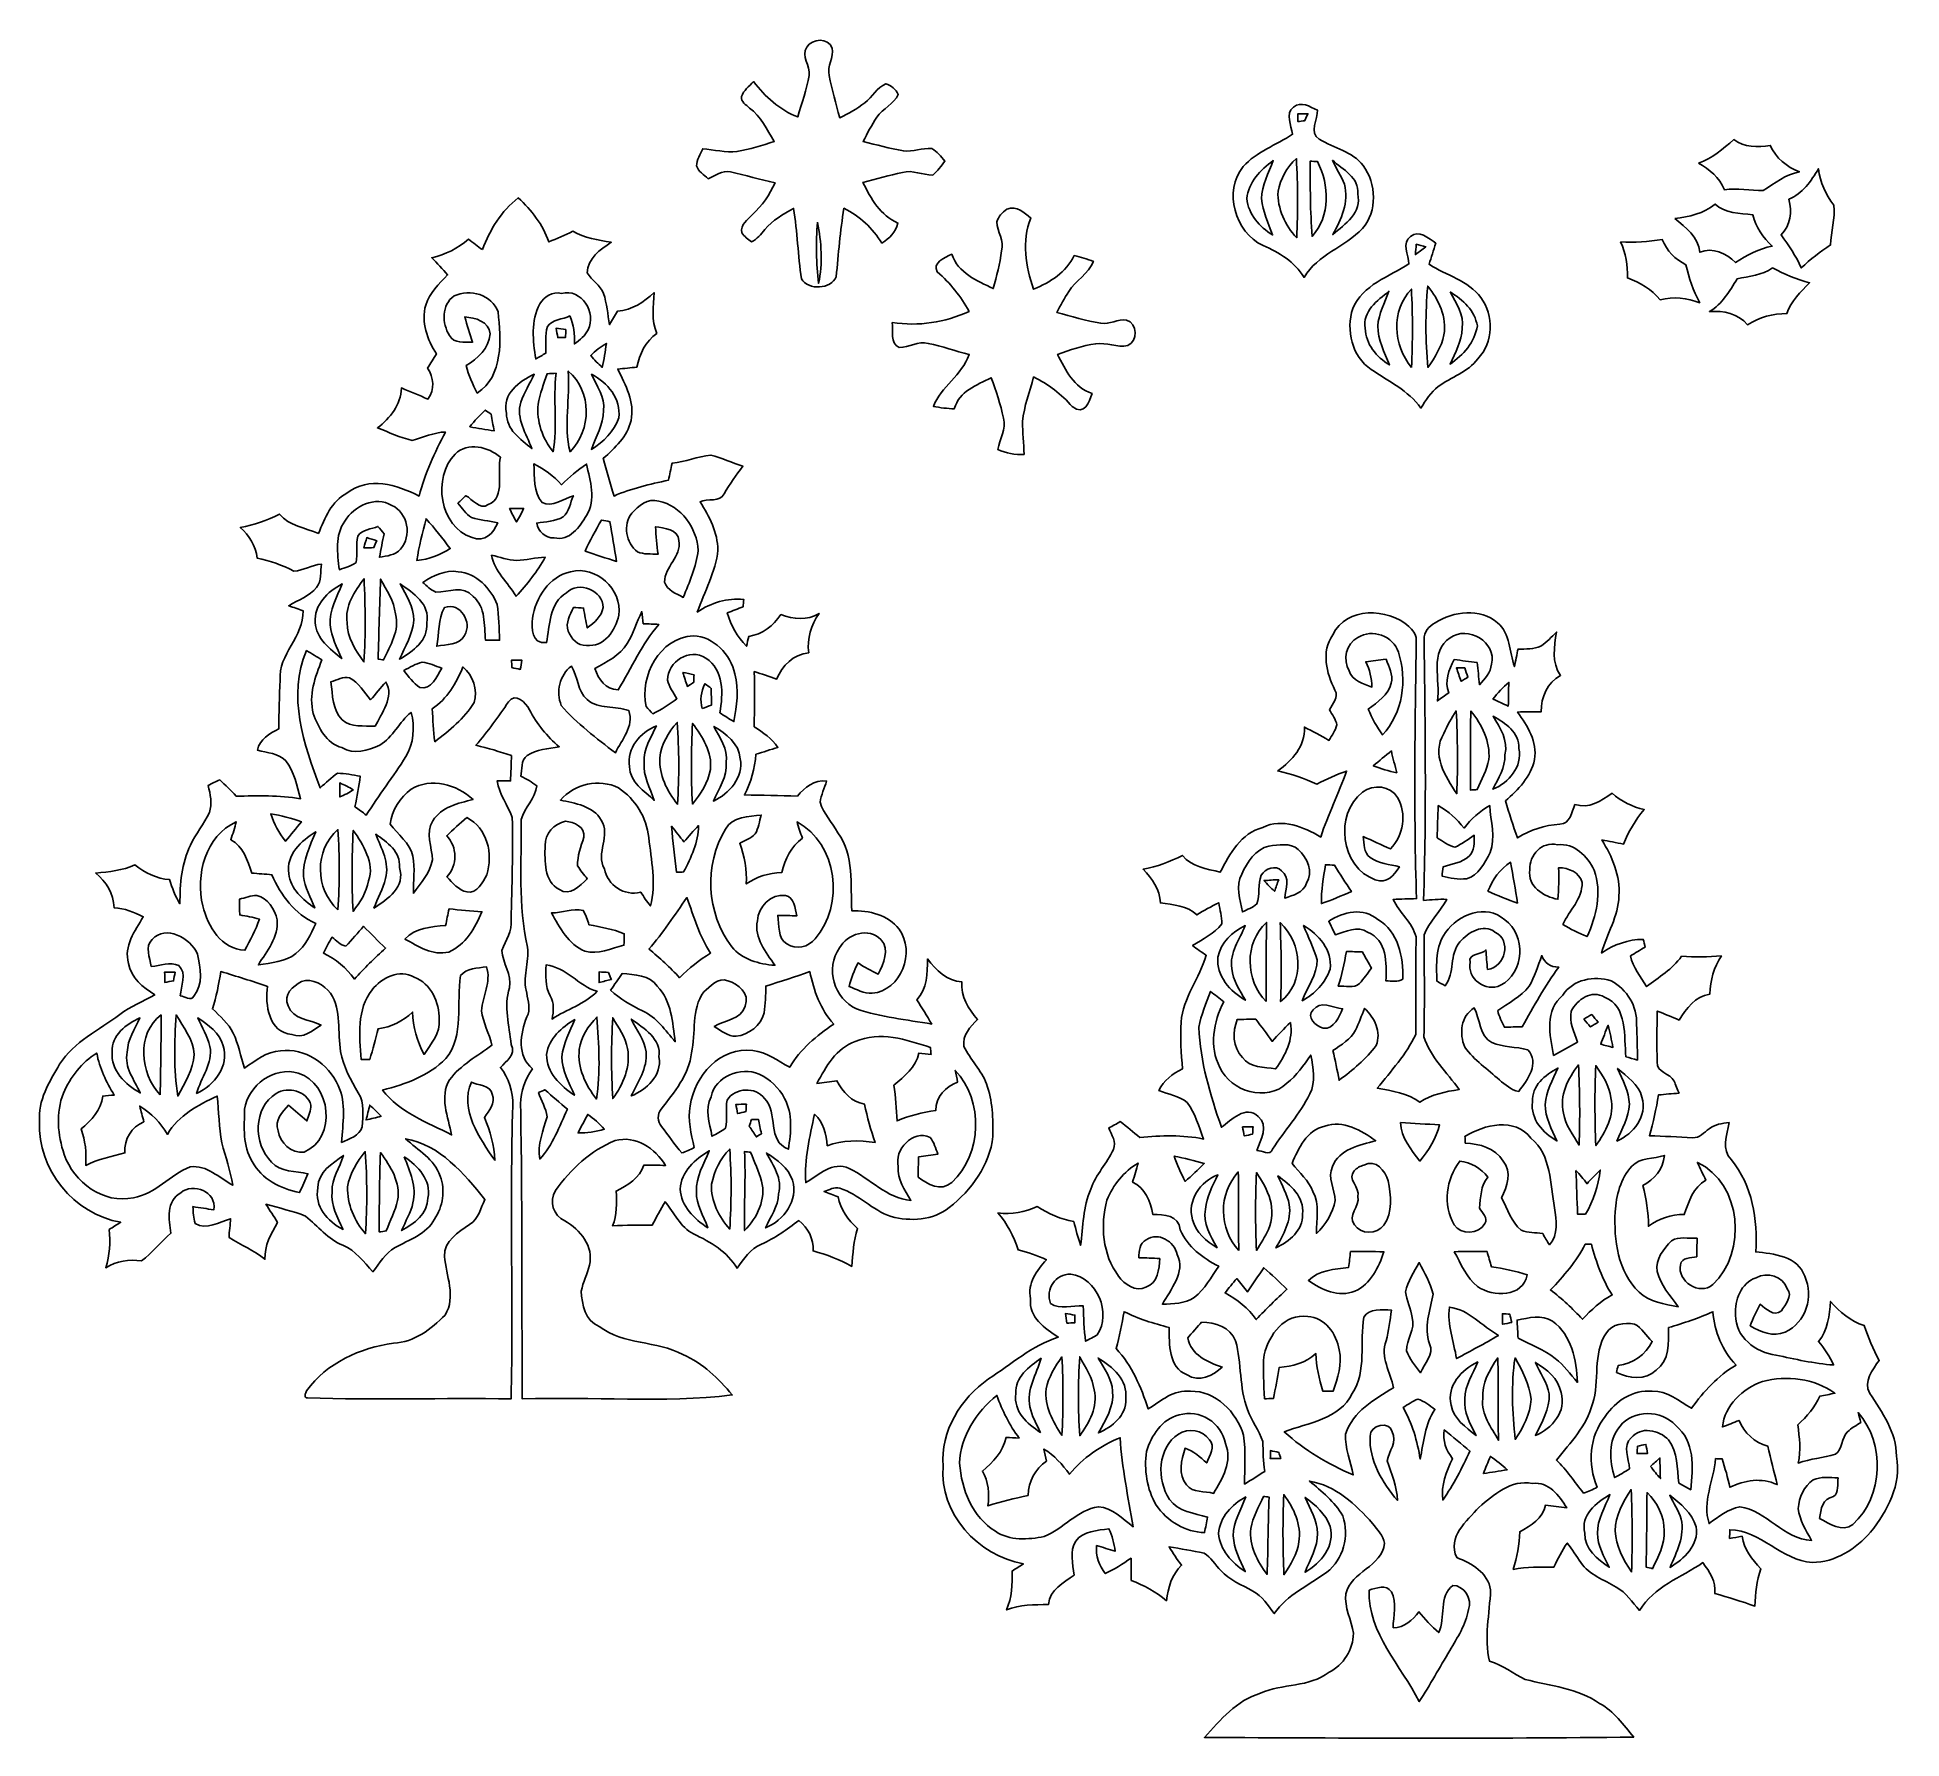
# Model space of a CAD drawing. Header units: centimetres. Extents: x -13.3 to 13.1, y -11.9 to 12.2.
import ezdxf

# ---------------------------------------------------------------- set-up
doc = ezdxf.new("R2010")
doc.units = ezdxf.units.CM
doc.header["$MEASUREMENT"] = 0
doc.layers.add('Camada 1', color=7, linetype='Continuous')

msp = doc.modelspace()

# ---------------------------------------------------------------- linework, layer by layer
at = {"layer": 'Camada 1', "color": 23}
for points, knots in [([(-2.42464, 12.05442), (-2.35091, 12.18), (-2.11914, 12.19517), (-2.06763, 12.04313), (-2.06763, 12.04313), (-2.03976, 11.91189), (-2.14136, 11.78666), (-2.10891, 11.65401), (-2.10891, 11.65401), (-2.06834, 11.45258), (-2.01048, 11.25573), (-1.95968, 11.05711), (-1.95968, 11.05711), (-1.83339, 11.11426), (-1.71274, 11.18447), (-1.60267, 11.26913), (-1.60267, 11.26913), (-1.49789, 11.35239), (-1.43439, 11.48539), (-1.30563, 11.53724), (-1.30563, 11.53724), (-1.23014, 11.51361), (-1.1684, 11.45787), (-1.13171, 11.38802), (-1.13171, 11.38802), (-1.19274, 11.24655), (-1.35114, 11.18976), (-1.43439, 11.06664), (-1.43439, 11.06664), (-1.50848, 10.95692), (-1.56633, 10.83769), (-1.62983, 10.72162), (-1.62983, 10.72162), (-1.44074, 10.67117), (-1.2506, 10.62672), (-1.05833, 10.58862), (-1.05833, 10.58862), (-0.92498, 10.57063), (-0.79234, 10.6366), (-0.65899, 10.62108), (-0.65899, 10.62108), (-0.58032, 10.58369), (-0.53128, 10.50572), (-0.47131, 10.4454), (-0.47131, 10.4454), (-0.52599, 10.3766), (-0.57432, 10.30005), (-0.64523, 10.24643), (-0.64523, 10.24643), (-0.7874, 10.24608), (-0.92886, 10.32439), (-1.07103, 10.28488), (-1.07103, 10.28488), (-1.25906, 10.24361), (-1.44357, 10.18857), (-1.63054, 10.14271), (-1.63054, 10.14271), (-1.51906, 9.91059), (-1.38359, 9.67493), (-1.13594, 9.56698), (-1.13594, 9.56698), (-1.16522, 9.43927), (-1.25977, 9.3532), (-1.36172, 9.28405), (-1.36172, 9.28405), (-1.49366, 9.49572), (-1.67746, 9.66399), (-1.90041, 9.77759), (-1.90041, 9.77759), (-1.9491, 9.45621), (-1.98155, 9.132), (-2.00766, 8.80851), (-2.00766, 8.80851), (-2.08174, 8.63212), (-2.40312, 8.61201), (-2.50119, 8.77923), (-2.50119, 8.77923), (-2.54988, 9.10907), (-2.55693, 9.44492), (-2.61197, 9.77477), (-2.61197, 9.77477), (-2.75731, 9.69151), (-2.90936, 9.60861), (-3.01731, 9.47702), (-3.01731, 9.47702), (-3.07234, 9.41176), (-3.12596, 9.33979), (-3.20604, 9.30381), (-3.20604, 9.30381), (-3.25861, 9.33767), (-3.30623, 9.37965), (-3.34292, 9.4301), (-3.34292, 9.4301), (-3.36726, 9.55428), (-3.26108, 9.61319), (-3.19264, 9.68728), (-3.19264, 9.68728), (-3.05576, 9.81357), (-2.94852, 9.96809), (-2.87302, 10.13777), (-2.87302, 10.13777), (-3.08539, 10.18258), (-3.29353, 10.24537), (-3.5052, 10.29159), (-3.5052, 10.29159), (-3.6195, 10.3191), (-3.71863, 10.23197), (-3.81988, 10.19457), (-3.81988, 10.19457), (-3.87914, 10.24996), (-3.95429, 10.29723), (-3.98533, 10.37519), (-3.98533, 10.37519), (-3.97792, 10.46339), (-3.93136, 10.54029), (-3.89537, 10.61896), (-3.89537, 10.61896), (-3.73556, 10.60238), (-3.57364, 10.56569), (-3.41171, 10.57945), (-3.41171, 10.57945), (-3.23215, 10.6105), (-3.05682, 10.66447), (-2.88396, 10.72233), (-2.88396, 10.72233), (-2.98767, 10.88919), (-3.07199, 11.07793), (-3.23603, 11.19505), (-3.23603, 11.19505), (-3.2826, 11.23985), (-3.35562, 11.28254), (-3.34927, 11.35627), (-3.34927, 11.35627), (-3.31787, 11.44376), (-3.24167, 11.50373), (-3.17853, 11.56829), (-3.17853, 11.56829), (-3.01096, 11.35486), (-2.81023, 11.16824), (-2.55341, 11.06875), (-2.55341, 11.06875), (-2.4959, 11.26349), (-2.42429, 11.45575), (-2.39077, 11.65648), (-2.39077, 11.65648), (-2.37278, 11.79124), (-2.5079, 11.92777), (-2.42464, 12.05442), (-2.42464, 12.05442), (-2.42464, 12.05442), (-2.42464, 12.05442), (-2.42464, 12.05442)], [0, 0, 0, 0, 0.02564103, 0.02564103, 0.02564103, 0.02564103, 0.05128205, 0.05128205, 0.05128205, 0.05128205, 0.07692308, 0.07692308, 0.07692308, 0.07692308, 0.1025641, 0.1025641, 0.1025641, 0.1025641, 0.12820513, 0.12820513, 0.12820513, 0.12820513, 0.15384615, 0.15384615, 0.15384615, 0.15384615, 0.17948718, 0.17948718, 0.17948718, 0.17948718, 0.20512821, 0.20512821, 0.20512821, 0.20512821, 0.23076923, 0.23076923, 0.23076923, 0.23076923, 0.25641026, 0.25641026, 0.25641026, 0.25641026, 0.28205128, 0.28205128, 0.28205128, 0.28205128, 0.30769231, 0.30769231, 0.30769231, 0.30769231, 0.33333333, 0.33333333, 0.33333333, 0.33333333, 0.35897436, 0.35897436, 0.35897436, 0.35897436, 0.38461538, 0.38461538, 0.38461538, 0.38461538, 0.41025641, 0.41025641, 0.41025641, 0.41025641, 0.43589744, 0.43589744, 0.43589744, 0.43589744, 0.46153846, 0.46153846, 0.46153846, 0.46153846, 0.48717949, 0.48717949, 0.48717949, 0.48717949, 0.51282051, 0.51282051, 0.51282051, 0.51282051, 0.53846154, 0.53846154, 0.53846154, 0.53846154, 0.56410256, 0.56410256, 0.56410256, 0.56410256, 0.58974359, 0.58974359, 0.58974359, 0.58974359, 0.61538462, 0.61538462, 0.61538462, 0.61538462, 0.64102564, 0.64102564, 0.64102564, 0.64102564, 0.66666667, 0.66666667, 0.66666667, 0.66666667, 0.69230769, 0.69230769, 0.69230769, 0.69230769, 0.71794872, 0.71794872, 0.71794872, 0.71794872, 0.74358974, 0.74358974, 0.74358974, 0.74358974, 0.76923077, 0.76923077, 0.76923077, 0.76923077, 0.79487179, 0.79487179, 0.79487179, 0.79487179, 0.82051282, 0.82051282, 0.82051282, 0.82051282, 0.84615385, 0.84615385, 0.84615385, 0.84615385, 0.87179487, 0.87179487, 0.87179487, 0.87179487, 0.8974359, 0.8974359, 0.8974359, 0.8974359, 0.92307692, 0.92307692, 0.92307692, 0.92307692, 0.94871795, 0.94871795, 0.94871795, 0.94871795, 1, 1, 1, 1]), ([(4.45523, 11.2081), (4.56036, 11.29877), (4.68947, 11.21234), (4.79249, 11.16506), (4.79249, 11.16506), (4.79742, 11.0423), (4.66972, 10.84157), (4.81965, 10.75231), (4.81965, 10.75231), (5.02708, 10.63096), (5.28673, 10.58016), (5.44089, 10.38084), (5.44089, 10.38084), (5.6261, 10.12931), (5.64339, 9.73067), (5.42996, 9.49184), (5.42996, 9.49184), (5.18054, 9.22867), (4.79531, 9.12389), (4.60375, 8.80039), (4.60375, 8.80039), (4.47216, 9.02053), (4.25203, 9.1507), (4.02414, 9.25019), (4.02414, 9.25019), (3.6262, 9.44069), (3.46181, 10.01536), (3.74332, 10.36743), (3.74332, 10.36743), (3.93312, 10.57628), (4.21111, 10.67153), (4.44218, 10.82499), (4.44218, 10.82499), (4.42242, 10.9474), (4.33458, 11.11144), (4.45523, 11.2081), (4.45523, 11.2081), (4.45523, 11.2081), (4.45523, 11.2081), (4.45523, 11.2081)], [0, 0, 0, 0, 0.09090909, 0.09090909, 0.09090909, 0.09090909, 0.18181818, 0.18181818, 0.18181818, 0.18181818, 0.27272727, 0.27272727, 0.27272727, 0.27272727, 0.36363636, 0.36363636, 0.36363636, 0.36363636, 0.45454545, 0.45454545, 0.45454545, 0.45454545, 0.54545455, 0.54545455, 0.54545455, 0.54545455, 0.63636364, 0.63636364, 0.63636364, 0.63636364, 0.72727273, 0.72727273, 0.72727273, 0.72727273, 0.81818182, 0.81818182, 0.81818182, 0.81818182, 1, 1, 1, 1]), ([(4.51591, 11.11144), (4.51626, 11.08428), (4.51626, 11.0303), (4.51661, 11.00349), (4.51661, 11.00349), (4.54025, 11.00596), (4.58823, 11.01125), (4.61186, 11.01372), (4.61186, 11.01372), (4.62703, 11.04688), (4.64256, 11.08004), (4.65843, 11.11285), (4.65843, 11.11285), (4.61081, 11.1125), (4.56318, 11.11215), (4.51591, 11.11144), (4.51591, 11.11144), (4.51591, 11.11144), (4.51591, 11.11144), (4.51591, 11.11144)], [0, 0, 0, 0, 0.16666667, 0.16666667, 0.16666667, 0.16666667, 0.33333333, 0.33333333, 0.33333333, 0.33333333, 0.5, 0.5, 0.5, 0.5, 0.66666667, 0.66666667, 0.66666667, 0.66666667, 1, 1, 1, 1]), ([(10.17764, 10.41541), (10.37484, 10.47468), (10.52442, 10.61861), (10.67823, 10.74773), (10.67823, 10.74773), (10.8271, 10.63307), (11.01549, 10.64048), (11.19258, 10.66553), (11.19258, 10.66553), (11.27372, 10.48808), (11.42647, 10.36179), (11.60674, 10.29264), (11.60674, 10.29264), (11.41236, 10.25313), (11.25537, 10.13495), (11.09557, 10.027), (11.09557, 10.027), (10.91212, 10.02982), (10.72832, 10.06299), (10.54453, 10.04005), (10.54453, 10.04005), (10.47715, 10.2108), (10.33357, 10.32722), (10.17764, 10.41541)], [0, 0, 0, 0, 0.14285714, 0.14285714, 0.14285714, 0.14285714, 0.28571429, 0.28571429, 0.28571429, 0.28571429, 0.42857143, 0.42857143, 0.42857143, 0.42857143, 0.57142857, 0.57142857, 0.57142857, 0.57142857, 0.71428571, 0.71428571, 0.71428571, 0.71428571, 1, 1, 1, 1]), ([(3.79554, 9.91305), (3.816, 9.6908), (3.97616, 9.513), (4.1596, 9.40012), (4.1596, 9.40012), (4.09787, 9.56769), (4.0199, 9.73314), (4.00156, 9.91305), (4.00156, 9.91305), (4.01249, 10.10355), (4.09998, 10.27642), (4.16842, 10.45069), (4.16842, 10.45069), (3.98745, 10.32298), (3.8167, 10.14412), (3.79554, 9.91305), (3.79554, 9.91305), (3.79554, 9.91305), (3.79554, 9.91305), (3.79554, 9.91305)], [0, 0, 0, 0, 0.16666667, 0.16666667, 0.16666667, 0.16666667, 0.33333333, 0.33333333, 0.33333333, 0.33333333, 0.5, 0.5, 0.5, 0.5, 0.66666667, 0.66666667, 0.66666667, 0.66666667, 1, 1, 1, 1]), ([(4.2358, 10.01677), (4.22628, 9.77159), (4.33352, 9.53452), (4.50109, 9.35955), (4.50109, 9.35955), (4.51802, 9.73279), (4.51802, 10.10708), (4.49545, 10.48032), (4.49545, 10.48032), (4.35927, 10.36038), (4.27143, 10.19387), (4.2358, 10.01677), (4.2358, 10.01677), (4.2358, 10.01677), (4.2358, 10.01677), (4.2358, 10.01677)], [0, 0, 0, 0, 0.2, 0.2, 0.2, 0.2, 0.4, 0.4, 0.4, 0.4, 0.6, 0.6, 0.6, 0.6, 1, 1, 1, 1]), ([(4.69124, 10.44434), (4.68912, 10.08944), (4.69194, 9.73455), (4.71734, 9.38036), (4.71734, 9.38036), (4.97946, 9.67034), (4.96429, 10.10179), (4.7946, 10.43693), (4.7946, 10.43693), (4.76885, 10.43869), (4.71699, 10.44257), (4.69124, 10.44434), (4.69124, 10.44434), (4.69124, 10.44434), (4.69124, 10.44434), (4.69124, 10.44434)], [0, 0, 0, 0, 0.2, 0.2, 0.2, 0.2, 0.4, 0.4, 0.4, 0.4, 0.6, 0.6, 0.6, 0.6, 1, 1, 1, 1]), ([(5.0038, 10.45598), (5.05636, 10.34097), (5.13186, 10.2369), (5.17349, 10.11696), (5.17349, 10.11696), (5.24192, 9.86261), (5.12939, 9.62131), (5.0105, 9.40576), (5.0105, 9.40576), (5.18372, 9.55075), (5.42537, 9.71726), (5.36293, 9.98149), (5.36293, 9.98149), (5.38551, 10.21397), (5.15232, 10.32475), (5.0038, 10.45598)], [0, 0, 0, 0, 0.2, 0.2, 0.2, 0.2, 0.4, 0.4, 0.4, 0.4, 0.6, 0.6, 0.6, 0.6, 1, 1, 1, 1]), ([(11.45434, 9.90388), (11.6519, 9.98326), (11.76972, 10.1607), (11.87485, 10.33674), (11.87485, 10.33674), (11.89602, 10.14271), (11.97751, 9.97162), (12.09357, 9.81886), (12.09357, 9.81886), (12.11298, 9.63365), (12.05265, 9.44527), (12.04665, 9.25795), (12.04665, 9.25795), (11.89955, 9.16234), (11.75985, 9.0558), (11.63285, 8.9348), (11.63285, 8.9348), (11.55982, 9.10237), (11.45117, 9.25054), (11.3478, 9.39976), (11.3478, 9.39976), (11.47551, 9.5384), (11.50973, 9.72538), (11.45434, 9.90388)], [0, 0, 0, 0, 0.14285714, 0.14285714, 0.14285714, 0.14285714, 0.28571429, 0.28571429, 0.28571429, 0.28571429, 0.42857143, 0.42857143, 0.42857143, 0.42857143, 0.57142857, 0.57142857, 0.57142857, 0.57142857, 0.71428571, 0.71428571, 0.71428571, 0.71428571, 1, 1, 1, 1]), ([(-7.0104, 9.19268), (-6.90104, 9.47385), (-6.74546, 9.73949), (-6.50205, 9.92434), (-6.50205, 9.92434), (-6.31472, 9.75078), (-6.15703, 9.54475), (-6.0706, 9.3024), (-6.0706, 9.3024), (-5.95595, 9.34649), (-5.84482, 9.39906), (-5.7337, 9.45162), (-5.7337, 9.45162), (-5.56648, 9.35708), (-5.37563, 9.32921), (-5.18866, 9.29675), (-5.18866, 9.29675), (-5.34564, 9.19656), (-5.51956, 9.06604), (-5.53014, 8.86284), (-5.53014, 8.86284), (-5.46312, 8.75771), (-5.34882, 8.68821), (-5.29625, 8.5732), (-5.29625, 8.5732), (-5.25216, 8.42998), (-5.23946, 8.27864), (-5.21229, 8.13117), (-5.21229, 8.13117), (-5.17313, 8.19503), (-5.13609, 8.25959), (-5.09834, 8.32414), (-5.09834, 8.32414), (-4.89303, 8.33508), (-4.72757, 8.45255), (-4.58223, 8.58449), (-4.58223, 8.58449), (-4.59317, 8.39258), (-4.62315, 8.19009), (-4.54484, 8.00805), (-4.54484, 8.00805), (-4.70323, 7.89658), (-4.78861, 7.71737), (-4.82529, 7.53075), (-4.82529, 7.53075), (-4.91596, 7.52157), (-5.00662, 7.5124), (-5.09729, 7.50288), (-5.09729, 7.50288), (-4.98757, 7.27534), (-4.85528, 7.04144), (-4.90784, 6.7751), (-4.90784, 6.7751), (-4.96076, 6.55179), (-5.13539, 6.38775), (-5.30119, 6.24134), (-5.30119, 6.24134), (-5.25462, 6.06249), (-5.20206, 5.88539), (-5.1495, 5.7083), (-5.1495, 5.7083), (-4.90361, 5.81625), (-4.64044, 5.87446), (-4.37938, 5.93302), (-4.37938, 5.93302), (-4.36174, 6.01204), (-4.34657, 6.09282), (-4.32858, 6.17079), (-4.32858, 6.17079), (-4.14232, 6.1916), (-3.96593, 6.26569), (-3.78037, 6.28756), (-3.78037, 6.28756), (-3.6262, 6.24664), (-3.48086, 6.17679), (-3.32811, 6.12916), (-3.32811, 6.12916), (-3.42477, 6.00569), (-3.51331, 5.87657), (-3.59304, 5.74146), (-3.59304, 5.74146), (-3.64561, 5.60987), (-3.83434, 5.68325), (-3.93277, 5.6261), (-3.93277, 5.6261), (-3.80365, 5.42008), (-3.68406, 5.19254), (-3.68053, 4.94277), (-3.68053, 4.94277), (-3.71334, 4.63232), (-3.86962, 4.35716), (-3.97228, 4.06753), (-3.97228, 4.06753), (-3.77613, 4.19911), (-3.55247, 4.26967), (-3.31541, 4.24603), (-3.31541, 4.24603), (-3.31823, 4.22028), (-3.32352, 4.16842), (-3.32634, 4.14267), (-3.32634, 4.14267), (-3.40113, 4.11445), (-3.47486, 4.08552), (-3.54859, 4.05518), (-3.54859, 4.05518), (-3.49744, 3.87844), (-3.40783, 3.7144), (-3.27554, 3.58493), (-3.27554, 3.58493), (-3.26566, 3.63185), (-3.25543, 3.67806), (-3.24485, 3.72427), (-3.24485, 3.72427), (-3.04765, 3.75073), (-2.89877, 3.87491), (-2.79082, 4.0319), (-2.79082, 4.0319), (-2.61444, 3.96699), (-2.41688, 3.94194), (-2.25107, 4.04883), (-2.25107, 4.04883), (-2.36079, 3.88267), (-2.42288, 3.69288), (-2.39818, 3.49144), (-2.39818, 3.49144), (-2.61796, 3.46886), (-2.76613, 3.3087), (-2.85256, 3.11997), (-2.85256, 3.11997), (-2.95522, 3.16018), (-3.06211, 3.19334), (-3.16724, 3.22474), (-3.16724, 3.22474), (-3.16124, 2.96474), (-3.16089, 2.70475), (-3.17077, 2.44475), (-3.17077, 2.44475), (-3.0413, 2.3689), (-2.91994, 2.27753), (-2.83281, 2.15336), (-2.83281, 2.15336), (-2.93652, 2.12055), (-3.04059, 2.0895), (-3.14431, 2.0574), (-3.14431, 2.0574), (-3.16054, 1.85632), (-3.20957, 1.65876), (-3.30588, 1.48131), (-3.30588, 1.48131), (-3.05647, 1.47814), (-2.80635, 1.47496), (-2.55693, 1.46473), (-2.55693, 1.46473), (-2.45392, 1.58962), (-2.31846, 1.70039), (-2.14524, 1.67781), (-2.14524, 1.67781), (-2.17487, 1.57797), (-2.22179, 1.48237), (-2.23555, 1.3783), (-2.23555, 1.3783), (-2.19146, 1.21567), (-2.0641, 1.0922), (-1.98543, 0.94615), (-1.98543, 0.94615), (-1.75048, 0.62547), (-1.80834, 0.21519), (-1.79035, -0.15663), (-1.79035, -0.15663), (-1.54376, -0.14922), (-1.2767, -0.21096), (-1.12113, -0.41698), (-1.12113, -0.41698), (-0.88265, -0.73766), (-1.08867, -1.28693), (-1.50213, -1.32221), (-1.50213, -1.32221), (-1.61749, -1.33421), (-1.72191, -1.2633), (-1.82739, -1.22731), (-1.82739, -1.22731), (-1.79564, -1.11231), (-1.75472, -1.00083), (-1.70039, -0.89464), (-1.70039, -0.89464), (-1.60867, -0.95391), (-1.51518, -1.00542), (-1.4157, -1.05198), (-1.4157, -1.05198), (-1.34444, -0.90629), (-1.2446, -0.70238), (-1.37654, -0.56444), (-1.37654, -0.56444), (-1.5434, -0.38488), (-1.85632, -0.4826), (-1.96215, -0.68227), (-1.96215, -0.68227), (-2.16676, -0.96873), (-2.03941, -1.40264), (-1.72191, -1.54446), (-1.72191, -1.54446), (-1.37795, -1.66229), (-1.01388, -1.69616), (-0.65758, -1.7593), (-0.65758, -1.7593), (-0.72637, -1.64324), (-0.79587, -1.52788), (-0.8703, -1.4157), (-0.8703, -1.4157), (-0.7239, -1.25659), (-0.71614, -1.04105), (-0.71931, -0.83608), (-0.71931, -0.83608), (-0.59761, -0.99695), (-0.44591, -1.14653), (-0.23283, -1.1624), (-0.23283, -1.1624), (-0.24871, -1.36772), (-0.14217, -1.54446), (-0.00988, -1.69263), (-0.00988, -1.69263), (-0.11183, -1.79352), (-0.22931, -1.91946), (-0.20285, -2.07504), (-0.20285, -2.07504), (-0.11783, -2.26272), (0.0448, -2.40806), (0.11606, -2.60456), (0.11606, -2.60456), (0.20108, -2.84127), (0.2099, -3.09845), (0.20637, -3.34751), (0.20637, -3.34751), (0.16051, -3.75356), (-0.0956, -4.10669), (-0.41099, -4.35222), (-0.41099, -4.35222), (-0.641, -4.5339), (-0.9592, -4.55401), (-1.23437, -4.47887), (-1.23437, -4.47887), (-1.4986, -4.38926), (-1.69227, -4.16595), (-1.95721, -4.07776), (-1.95721, -4.07776), (-2.03482, -4.05483), (-2.10855, -4.10457), (-2.17946, -4.1275), (-2.17946, -4.1275), (-2.1149, -4.15325), (-2.04929, -4.17724), (-1.98332, -4.19911), (-1.98332, -4.19911), (-1.95298, -4.3815), (-1.8355, -4.52649), (-1.70639, -4.65102), (-1.70639, -4.65102), (-1.76424, -4.82318), (-1.77165, -5.00556), (-1.78823, -5.18583), (-1.78823, -5.18583), (-1.95792, -5.08388), (-2.14595, -5.02038), (-2.33468, -4.96535), (-2.33468, -4.96535), (-2.32763, -4.79531), (-2.40524, -4.64185), (-2.53824, -4.53813), (-2.53824, -4.53813), (-2.70545, -4.66231), (-2.87514, -4.78543), (-3.06599, -4.87257), (-3.06599, -4.87257), (-3.22121, -4.93712), (-3.31787, -5.07753), (-3.4096, -5.21088), (-3.4096, -5.21088), (-3.55106, -4.98052), (-3.78389, -4.83764), (-4.02378, -4.72652), (-4.02378, -4.72652), (-4.21146, -4.62915), (-4.2993, -4.42736), (-4.42807, -4.27108), (-4.42807, -4.27108), (-4.49051, -4.37974), (-4.55013, -4.48945), (-4.60939, -4.60022), (-4.60939, -4.60022), (-4.79601, -4.59987), (-4.98299, -4.59987), (-5.16925, -4.61292), (-5.16925, -4.61292), (-5.11034, -4.45629), (-5.10469, -4.28625), (-5.12127, -4.12115), (-5.12127, -4.12115), (-4.95829, -4.03789), (-4.78755, -3.93947), (-4.72793, -3.7532), (-4.72793, -3.7532), (-4.62562, -3.75461), (-4.52367, -3.75497), (-4.42066, -3.75744), (-4.42066, -3.75744), (-4.5653, -3.5179), (-4.84364, -3.32564), (-5.13433, -3.40642), (-5.13433, -3.40642), (-5.48181, -3.54365), (-5.76439, -3.81282), (-5.97747, -4.11374), (-5.97747, -4.11374), (-6.07766, -4.26156), (-6.00146, -4.46969), (-5.84659, -4.54096), (-5.84659, -4.54096), (-5.62857, -4.66055), (-5.42996, -4.90573), (-5.49804, -5.16784), (-5.49804, -5.16784), (-5.52591, -5.29272), (-5.58835, -5.40773), (-5.61199, -5.53367), (-5.61199, -5.53367), (-5.60282, -5.72735), (-5.56331, -5.95947), (-5.35764, -6.03285), (-5.35764, -6.03285), (-5.01262, -6.30202), (-4.54801, -6.2297), (-4.17512, -6.4329), (-4.17512, -6.4329), (-3.89255, -6.55144), (-3.67312, -6.77298), (-3.47804, -7.00299), (-3.47804, -7.00299), (-4.46229, -7.12011), (-5.45782, -7.02416), (-6.44666, -7.05873), (-6.44666, -7.05873), (-6.45548, -5.66949), (-6.44349, -4.27814), (-6.47136, -2.88819), (-6.47136, -2.88819), (-6.4703, -2.70722), (-6.40609, -2.53577), (-6.30273, -2.38972), (-6.30273, -2.38972), (-6.52039, -2.21368), (-6.477, -1.89195), (-6.38281, -1.65806), (-6.38281, -1.65806), (-6.32425, -1.54975), (-6.36764, -1.43228), (-6.38246, -1.32045), (-6.38246, -1.32045), (-6.45019, -1.10314), (-6.34471, -0.88865), (-6.37046, -0.67028), (-6.37046, -0.67028), (-6.51228, -0.08114), (-6.45266, 0.53446), (-6.46254, 1.13489), (-6.46254, 1.13489), (-6.41068, 1.30246), (-6.26216, 1.43228), (-6.24205, 1.61184), (-6.24205, 1.61184), (-6.31225, 1.66405), (-6.38704, 1.70815), (-6.46642, 1.74484), (-6.46642, 1.74484), (-6.44349, 1.83762), (-6.47206, 1.97344), (-6.37787, 2.03729), (-6.37787, 2.03729), (-6.24417, 2.12725), (-6.07766, 2.13677), (-5.92279, 2.16182), (-5.92279, 2.16182), (-6.09953, 2.30576), (-6.23817, 2.48779), (-6.34647, 2.68711), (-6.34647, 2.68711), (-6.3941, 2.78977), (-6.5472, 2.93511), (-6.63998, 2.79859), (-6.63998, 2.79859), (-6.78497, 2.58692), (-6.93632, 2.37949), (-7.10212, 2.18299), (-7.10212, 2.18299), (-6.93102, 2.1463), (-6.76416, 2.09303), (-6.59871, 2.03694), (-6.59871, 2.03694), (-6.60224, 1.94769), (-6.60894, 1.76883), (-6.61247, 1.67957), (-6.61247, 1.67957), (-6.67597, 1.67993), (-6.73911, 1.68063), (-6.80226, 1.68063), (-6.80226, 1.68063), (-6.77333, 1.49049), (-6.65021, 1.33844), (-6.58777, 1.16134), (-6.58777, 1.16134), (-6.58072, 0.68051), (-6.58918, 0.19826), (-6.60471, -0.28293), (-6.60471, -0.28293), (-6.57966, -0.44662), (-6.68373, -0.57397), (-6.73488, -0.71684), (-6.73488, -0.71684), (-6.72147, -0.89641), (-6.59306, -1.05904), (-6.62622, -1.24389), (-6.62622, -1.24389), (-6.71195, -1.5113), (-6.63152, -1.77871), (-6.60329, -2.04611), (-6.60329, -2.04611), (-6.5345, -2.19992), (-6.67067, -2.28212), (-6.75605, -2.37031), (-6.75605, -2.37031), (-6.6361, -2.52201), (-6.57895, -2.71462), (-6.57966, -2.90689), (-6.57966, -2.90689), (-6.62446, -4.29048), (-6.57331, -5.67549), (-6.604, -7.05908), (-6.604, -7.05908), (-7.56355, -7.04144), (-8.52382, -7.0799), (-9.48267, -7.0425), (-9.48267, -7.0425), (-9.54017, -7.05273), (-9.51124, -6.97018), (-9.49431, -6.94584), (-9.49431, -6.94584), (-9.21491, -6.54756), (-8.73584, -6.33836), (-8.26629, -6.26957), (-8.26629, -6.26957), (-7.97207, -6.2611), (-7.73395, -6.06989), (-7.53639, -5.87304), (-7.53639, -5.87304), (-7.3794, -5.61622), (-7.52228, -5.31354), (-7.54733, -5.04331), (-7.54733, -5.04331), (-7.55332, -4.82529), (-7.34695, -4.70253), (-7.19137, -4.5907), (-7.19137, -4.5907), (-7.0619, -4.51767), (-7.03651, -4.36033), (-6.97336, -4.23686), (-6.97336, -4.23686), (-7.27181, -3.87562), (-7.6073, -3.46392), (-8.0966, -3.38032), (-8.0966, -3.38032), (-7.92162, -3.54224), (-7.68632, -3.66783), (-7.60765, -3.90807), (-7.60765, -3.90807), (-7.53004, -4.11092), (-7.56779, -4.3367), (-7.68809, -4.51732), (-7.68809, -4.51732), (-7.79921, -4.73463), (-8.04721, -4.80624), (-8.24477, -4.91984), (-8.24477, -4.91984), (-8.38447, -4.99604), (-8.46137, -5.14032), (-8.55804, -5.25992), (-8.55804, -5.25992), (-8.69103, -5.12692), (-8.79722, -4.95759), (-8.98102, -4.88668), (-8.98102, -4.88668), (-9.19374, -4.80025), (-9.33556, -4.61574), (-9.50807, -4.47428), (-9.50807, -4.47428), (-9.68975, -4.40302), (-9.8813, -4.35786), (-10.06969, -4.30671), (-10.06969, -4.30671), (-10.01783, -4.39279), (-9.95504, -4.47287), (-9.90847, -4.56212), (-9.90847, -4.56212), (-9.99455, -4.72546), (-10.09332, -4.89056), (-10.08309, -5.08388), (-10.08309, -5.08388), (-10.23796, -4.959), (-10.42352, -4.88386), (-10.58898, -4.77732), (-10.58898, -4.77732), (-10.59603, -4.69018), (-10.56993, -4.59387), (-10.56816, -4.51097), (-10.56816, -4.51097), (-10.72762, -4.55295), (-10.91106, -4.68101), (-11.06805, -4.57623), (-11.06805, -4.57623), (-11.09698, -4.50074), (-11.09768, -4.41925), (-11.10121, -4.33987), (-11.10121, -4.33987), (-11.00279, -4.35469), (-10.90436, -4.37197), (-10.80523, -4.38326), (-10.80523, -4.38326), (-10.76501, -4.12256), (-11.09662, -3.99732), (-11.27478, -4.14302), (-11.27478, -4.14302), (-11.47762, -4.26191), (-11.44623, -4.51873), (-11.41201, -4.71734), (-11.41201, -4.71734), (-11.557, -4.83905), (-11.6773, -4.99427), (-11.82793, -5.1054), (-11.82793, -5.1054), (-12.00609, -5.08564), (-12.17965, -5.10963), (-12.33452, -5.20347), (-12.33452, -5.20347), (-12.27949, -5.02849), (-12.26397, -4.8447), (-12.28619, -4.66337), (-12.28619, -4.66337), (-12.23116, -4.62915), (-12.17612, -4.59528), (-12.12144, -4.56071), (-12.12144, -4.56071), (-12.78184, -4.45029), (-13.30149, -3.80929), (-13.26868, -3.13972), (-13.26868, -3.13972), (-13.29796, -2.84057), (-13.12757, -2.57316), (-12.9861, -2.32481), (-12.9861, -2.32481), (-12.78361, -2.00448), (-12.4273, -1.84467), (-12.13555, -1.62242), (-12.13555, -1.62242), (-11.98351, -1.50848), (-11.8043, -1.44145), (-11.64202, -1.34549), (-11.64202, -1.34549), (-11.80571, -1.24072), (-11.97963, -1.10666), (-12.00997, -0.90064), (-12.00997, -0.90064), (-12.08617, -0.65334), (-11.9186, -0.44203), (-11.8043, -0.24165), (-11.8043, -0.24165), (-11.93271, -0.17462), (-12.07029, -0.12206), (-12.21634, -0.11289), (-12.21634, -0.11289), (-12.22022, 0.08431), (-12.32888, 0.25188), (-12.47528, 0.37606), (-12.47528, 0.37606), (-12.2869, 0.39546), (-12.09604, 0.4131), (-11.92107, 0.49107), (-11.92107, 0.49107), (-11.77749, 0.38382), (-11.61521, 0.29457), (-11.43247, 0.28575), (-11.43247, 0.28575), (-11.39684, 0.16616), (-11.34921, 0.04939), (-11.28501, -0.05821), (-11.28501, -0.05821), (-11.28642, 0.22296), (-11.26172, 0.51435), (-11.13649, 0.77117), (-11.13649, 0.77117), (-11.06064, 0.93274), (-10.94422, 1.07139), (-10.86873, 1.23261), (-10.86873, 1.23261), (-10.8264, 1.35961), (-10.85638, 1.4919), (-10.88531, 1.61713), (-10.88531, 1.61713), (-10.83134, 1.64289), (-10.77701, 1.66864), (-10.72303, 1.69439), (-10.72303, 1.69439), (-10.64225, 1.62207), (-10.56358, 1.54693), (-10.49161, 1.46544), (-10.49161, 1.46544), (-10.18787, 1.4665), (-9.8813, 1.48096), (-9.58074, 1.42804), (-9.58074, 1.42804), (-9.63295, 1.61008), (-9.66787, 1.80869), (-9.78676, 1.9618), (-9.78676, 1.9618), (-9.88907, 2.07433), (-10.05487, 2.07327), (-10.19104, 2.11667), (-10.19104, 2.11667), (-10.15577, 2.27365), (-10.01783, 2.34915), (-9.88871, 2.41441), (-9.88871, 2.41441), (-9.8866, 2.64477), (-9.88025, 2.87443), (-9.86931, 3.10409), (-9.86931, 3.10409), (-9.8993, 3.47592), (-9.52888, 3.71546), (-9.54511, 4.08658), (-9.54511, 4.08658), (-9.61214, 4.11021), (-9.67916, 4.13314), (-9.74619, 4.15572), (-9.74619, 4.15572), (-9.61496, 4.24109), (-9.45374, 4.28978), (-9.35425, 4.41678), (-9.35425, 4.41678), (-9.277, 4.50638), (-9.30487, 4.64256), (-9.28546, 4.74662), (-9.28546, 4.74662), (-9.41811, 4.73428), (-9.54193, 4.65279), (-9.67458, 4.64573), (-9.67458, 4.64573), (-9.83862, 4.7311), (-10.01183, 4.79425), (-10.19387, 4.83129), (-10.19387, 4.83129), (-10.21045, 5.00415), (-10.30852, 5.1495), (-10.43199, 5.26521), (-10.43199, 5.26521), (-10.23726, 5.29308), (-10.05381, 5.36787), (-9.87742, 5.45183), (-9.87742, 5.45183), (-9.73737, 5.28496), (-9.51724, 5.25886), (-9.32674, 5.17948), (-9.32674, 5.17948), (-9.23537, 5.39432), (-9.14612, 5.63562), (-8.92492, 5.74922), (-8.92492, 5.74922), (-8.61201, 5.99228), (-8.22184, 5.86775), (-7.90504, 5.70794), (-7.90504, 5.70794), (-7.82249, 6.0265), (-7.6842, 6.32354), (-7.53251, 6.61352), (-7.53251, 6.61352), (-7.69832, 6.61), (-7.84542, 6.5338), (-8.0017, 6.4957), (-8.0017, 6.4957), (-8.1728, 6.52992), (-8.33049, 6.61247), (-8.49418, 6.67103), (-8.49418, 6.67103), (-8.31109, 6.81355), (-8.16292, 6.99558), (-8.15481, 7.23582), (-8.15481, 7.23582), (-8.02887, 7.18502), (-7.90434, 7.13175), (-7.7791, 7.07919), (-7.7791, 7.07919), (-7.68244, 7.21677), (-7.69444, 7.38117), (-7.7851, 7.51769), (-7.7851, 7.51769), (-7.74277, 7.58437), (-7.70043, 7.6514), (-7.65916, 7.71878), (-7.65916, 7.71878), (-7.79215, 7.92092), (-7.87612, 8.16469), (-7.8112, 8.40916), (-7.8112, 8.40916), (-7.75652, 8.58026), (-7.62564, 8.71079), (-7.50111, 8.83426), (-7.50111, 8.83426), (-7.57484, 8.91681), (-7.64963, 8.99795), (-7.72583, 9.07768), (-7.72583, 9.07768), (-7.5318, 9.11895), (-7.35506, 9.21103), (-7.20443, 9.33909), (-7.20443, 9.33909), (-7.14163, 9.28793), (-7.07743, 9.2389), (-7.0104, 9.19268), (-7.0104, 9.19268), (-7.0104, 9.19268), (-7.0104, 9.19268), (-7.0104, 9.19268)], [0, 0, 0, 0, 0.00546448, 0.00546448, 0.00546448, 0.00546448, 0.01092896, 0.01092896, 0.01092896, 0.01092896, 0.01639344, 0.01639344, 0.01639344, 0.01639344, 0.02185792, 0.02185792, 0.02185792, 0.02185792, 0.0273224, 0.0273224, 0.0273224, 0.0273224, 0.03278689, 0.03278689, 0.03278689, 0.03278689, 0.03825137, 0.03825137, 0.03825137, 0.03825137, 0.04371585, 0.04371585, 0.04371585, 0.04371585, 0.04918033, 0.04918033, 0.04918033, 0.04918033, 0.05464481, 0.05464481, 0.05464481, 0.05464481, 0.06010929, 0.06010929, 0.06010929, 0.06010929, 0.06557377, 0.06557377, 0.06557377, 0.06557377, 0.07103825, 0.07103825, 0.07103825, 0.07103825, 0.07650273, 0.07650273, 0.07650273, 0.07650273, 0.08196721, 0.08196721, 0.08196721, 0.08196721, 0.08743169, 0.08743169, 0.08743169, 0.08743169, 0.09289617, 0.09289617, 0.09289617, 0.09289617, 0.09836066, 0.09836066, 0.09836066, 0.09836066, 0.10382514, 0.10382514, 0.10382514, 0.10382514, 0.10928962, 0.10928962, 0.10928962, 0.10928962, 0.1147541, 0.1147541, 0.1147541, 0.1147541, 0.12021858, 0.12021858, 0.12021858, 0.12021858, 0.12568306, 0.12568306, 0.12568306, 0.12568306, 0.13114754, 0.13114754, 0.13114754, 0.13114754, 0.13661202, 0.13661202, 0.13661202, 0.13661202, 0.1420765, 0.1420765, 0.1420765, 0.1420765, 0.14754098, 0.14754098, 0.14754098, 0.14754098, 0.15300546, 0.15300546, 0.15300546, 0.15300546, 0.15846995, 0.15846995, 0.15846995, 0.15846995, 0.16393443, 0.16393443, 0.16393443, 0.16393443, 0.16939891, 0.16939891, 0.16939891, 0.16939891, 0.17486339, 0.17486339, 0.17486339, 0.17486339, 0.18032787, 0.18032787, 0.18032787, 0.18032787, 0.18579235, 0.18579235, 0.18579235, 0.18579235, 0.19125683, 0.19125683, 0.19125683, 0.19125683, 0.19672131, 0.19672131, 0.19672131, 0.19672131, 0.20218579, 0.20218579, 0.20218579, 0.20218579, 0.20765027, 0.20765027, 0.20765027, 0.20765027, 0.21311475, 0.21311475, 0.21311475, 0.21311475, 0.21857923, 0.21857923, 0.21857923, 0.21857923, 0.22404372, 0.22404372, 0.22404372, 0.22404372, 0.2295082, 0.2295082, 0.2295082, 0.2295082, 0.23497268, 0.23497268, 0.23497268, 0.23497268, 0.24043716, 0.24043716, 0.24043716, 0.24043716, 0.24590164, 0.24590164, 0.24590164, 0.24590164, 0.25136612, 0.25136612, 0.25136612, 0.25136612, 0.2568306, 0.2568306, 0.2568306, 0.2568306, 0.26229508, 0.26229508, 0.26229508, 0.26229508, 0.26775956, 0.26775956, 0.26775956, 0.26775956, 0.27322404, 0.27322404, 0.27322404, 0.27322404, 0.27868852, 0.27868852, 0.27868852, 0.27868852, 0.28415301, 0.28415301, 0.28415301, 0.28415301, 0.28961749, 0.28961749, 0.28961749, 0.28961749, 0.29508197, 0.29508197, 0.29508197, 0.29508197, 0.30054645, 0.30054645, 0.30054645, 0.30054645, 0.30601093, 0.30601093, 0.30601093, 0.30601093, 0.31147541, 0.31147541, 0.31147541, 0.31147541, 0.31693989, 0.31693989, 0.31693989, 0.31693989, 0.32240437, 0.32240437, 0.32240437, 0.32240437, 0.32786885, 0.32786885, 0.32786885, 0.32786885, 0.33333333, 0.33333333, 0.33333333, 0.33333333, 0.33879781, 0.33879781, 0.33879781, 0.33879781, 0.3442623, 0.3442623, 0.3442623, 0.3442623, 0.34972678, 0.34972678, 0.34972678, 0.34972678, 0.35519126, 0.35519126, 0.35519126, 0.35519126, 0.36065574, 0.36065574, 0.36065574, 0.36065574, 0.36612022, 0.36612022, 0.36612022, 0.36612022, 0.3715847, 0.3715847, 0.3715847, 0.3715847, 0.37704918, 0.37704918, 0.37704918, 0.37704918, 0.38251366, 0.38251366, 0.38251366, 0.38251366, 0.38797814, 0.38797814, 0.38797814, 0.38797814, 0.39344262, 0.39344262, 0.39344262, 0.39344262, 0.3989071, 0.3989071, 0.3989071, 0.3989071, 0.40437158, 0.40437158, 0.40437158, 0.40437158, 0.40983607, 0.40983607, 0.40983607, 0.40983607, 0.41530055, 0.41530055, 0.41530055, 0.41530055, 0.42076503, 0.42076503, 0.42076503, 0.42076503, 0.42622951, 0.42622951, 0.42622951, 0.42622951, 0.43169399, 0.43169399, 0.43169399, 0.43169399, 0.43715847, 0.43715847, 0.43715847, 0.43715847, 0.44262295, 0.44262295, 0.44262295, 0.44262295, 0.44808743, 0.44808743, 0.44808743, 0.44808743, 0.45355191, 0.45355191, 0.45355191, 0.45355191, 0.45901639, 0.45901639, 0.45901639, 0.45901639, 0.46448087, 0.46448087, 0.46448087, 0.46448087, 0.46994536, 0.46994536, 0.46994536, 0.46994536, 0.47540984, 0.47540984, 0.47540984, 0.47540984, 0.48087432, 0.48087432, 0.48087432, 0.48087432, 0.4863388, 0.4863388, 0.4863388, 0.4863388, 0.49180328, 0.49180328, 0.49180328, 0.49180328, 0.49726776, 0.49726776, 0.49726776, 0.49726776, 0.50273224, 0.50273224, 0.50273224, 0.50273224, 0.50819672, 0.50819672, 0.50819672, 0.50819672, 0.5136612, 0.5136612, 0.5136612, 0.5136612, 0.51912568, 0.51912568, 0.51912568, 0.51912568, 0.52459016, 0.52459016, 0.52459016, 0.52459016, 0.53005464, 0.53005464, 0.53005464, 0.53005464, 0.53551913, 0.53551913, 0.53551913, 0.53551913, 0.54098361, 0.54098361, 0.54098361, 0.54098361, 0.54644809, 0.54644809, 0.54644809, 0.54644809, 0.55191257, 0.55191257, 0.55191257, 0.55191257, 0.55737705, 0.55737705, 0.55737705, 0.55737705, 0.56284153, 0.56284153, 0.56284153, 0.56284153, 0.56830601, 0.56830601, 0.56830601, 0.56830601, 0.57377049, 0.57377049, 0.57377049, 0.57377049, 0.57923497, 0.57923497, 0.57923497, 0.57923497, 0.58469945, 0.58469945, 0.58469945, 0.58469945, 0.59016393, 0.59016393, 0.59016393, 0.59016393, 0.59562842, 0.59562842, 0.59562842, 0.59562842, 0.6010929, 0.6010929, 0.6010929, 0.6010929, 0.60655738, 0.60655738, 0.60655738, 0.60655738, 0.61202186, 0.61202186, 0.61202186, 0.61202186, 0.61748634, 0.61748634, 0.61748634, 0.61748634, 0.62295082, 0.62295082, 0.62295082, 0.62295082, 0.6284153, 0.6284153, 0.6284153, 0.6284153, 0.63387978, 0.63387978, 0.63387978, 0.63387978, 0.63934426, 0.63934426, 0.63934426, 0.63934426, 0.64480874, 0.64480874, 0.64480874, 0.64480874, 0.65027322, 0.65027322, 0.65027322, 0.65027322, 0.6557377, 0.6557377, 0.6557377, 0.6557377, 0.66120219, 0.66120219, 0.66120219, 0.66120219, 0.66666667, 0.66666667, 0.66666667, 0.66666667, 0.67213115, 0.67213115, 0.67213115, 0.67213115, 0.67759563, 0.67759563, 0.67759563, 0.67759563, 0.68306011, 0.68306011, 0.68306011, 0.68306011, 0.68852459, 0.68852459, 0.68852459, 0.68852459, 0.69398907, 0.69398907, 0.69398907, 0.69398907, 0.69945355, 0.69945355, 0.69945355, 0.69945355, 0.70491803, 0.70491803, 0.70491803, 0.70491803, 0.71038251, 0.71038251, 0.71038251, 0.71038251, 0.71584699, 0.71584699, 0.71584699, 0.71584699, 0.72131148, 0.72131148, 0.72131148, 0.72131148, 0.72677596, 0.72677596, 0.72677596, 0.72677596, 0.73224044, 0.73224044, 0.73224044, 0.73224044, 0.73770492, 0.73770492, 0.73770492, 0.73770492, 0.7431694, 0.7431694, 0.7431694, 0.7431694, 0.74863388, 0.74863388, 0.74863388, 0.74863388, 0.75409836, 0.75409836, 0.75409836, 0.75409836, 0.75956284, 0.75956284, 0.75956284, 0.75956284, 0.76502732, 0.76502732, 0.76502732, 0.76502732, 0.7704918, 0.7704918, 0.7704918, 0.7704918, 0.77595628, 0.77595628, 0.77595628, 0.77595628, 0.78142077, 0.78142077, 0.78142077, 0.78142077, 0.78688525, 0.78688525, 0.78688525, 0.78688525, 0.79234973, 0.79234973, 0.79234973, 0.79234973, 0.79781421, 0.79781421, 0.79781421, 0.79781421, 0.80327869, 0.80327869, 0.80327869, 0.80327869, 0.80874317, 0.80874317, 0.80874317, 0.80874317, 0.81420765, 0.81420765, 0.81420765, 0.81420765, 0.81967213, 0.81967213, 0.81967213, 0.81967213, 0.82513661, 0.82513661, 0.82513661, 0.82513661, 0.83060109, 0.83060109, 0.83060109, 0.83060109, 0.83606557, 0.83606557, 0.83606557, 0.83606557, 0.84153005, 0.84153005, 0.84153005, 0.84153005, 0.84699454, 0.84699454, 0.84699454, 0.84699454, 0.85245902, 0.85245902, 0.85245902, 0.85245902, 0.8579235, 0.8579235, 0.8579235, 0.8579235, 0.86338798, 0.86338798, 0.86338798, 0.86338798, 0.86885246, 0.86885246, 0.86885246, 0.86885246, 0.87431694, 0.87431694, 0.87431694, 0.87431694, 0.87978142, 0.87978142, 0.87978142, 0.87978142, 0.8852459, 0.8852459, 0.8852459, 0.8852459, 0.89071038, 0.89071038, 0.89071038, 0.89071038, 0.89617486, 0.89617486, 0.89617486, 0.89617486, 0.90163934, 0.90163934, 0.90163934, 0.90163934, 0.90710383, 0.90710383, 0.90710383, 0.90710383, 0.91256831, 0.91256831, 0.91256831, 0.91256831, 0.91803279, 0.91803279, 0.91803279, 0.91803279, 0.92349727, 0.92349727, 0.92349727, 0.92349727, 0.92896175, 0.92896175, 0.92896175, 0.92896175, 0.93442623, 0.93442623, 0.93442623, 0.93442623, 0.93989071, 0.93989071, 0.93989071, 0.93989071, 0.94535519, 0.94535519, 0.94535519, 0.94535519, 0.95081967, 0.95081967, 0.95081967, 0.95081967, 0.95628415, 0.95628415, 0.95628415, 0.95628415, 0.96174863, 0.96174863, 0.96174863, 0.96174863, 0.96721311, 0.96721311, 0.96721311, 0.96721311, 0.9726776, 0.9726776, 0.9726776, 0.9726776, 0.97814208, 0.97814208, 0.97814208, 0.97814208, 0.98360656, 0.98360656, 0.98360656, 0.98360656, 0.98907104, 0.98907104, 0.98907104, 0.98907104, 1, 1, 1, 1]), ([(0.40252, 9.76312), (0.54504, 9.82486), (0.64452, 9.71268), (0.74295, 9.63895), (0.74295, 9.63895), (0.61031, 9.30945), (0.66675, 8.95738), (0.78176, 8.63212), (0.78176, 8.63212), (1.01565, 8.73125), (1.23966, 8.87201), (1.35608, 9.10731), (1.35608, 9.10731), (1.44604, 9.08579), (1.53846, 9.05792), (1.62631, 9.02652), (1.62631, 9.02652), (1.55787, 8.84555), (1.37583, 8.75877), (1.27741, 8.60107), (1.27741, 8.60107), (1.21673, 8.50441), (1.16134, 8.40458), (1.10984, 8.30262), (1.10984, 8.30262), (1.31586, 8.25041), (1.52012, 8.18621), (1.73073, 8.15093), (1.73073, 8.15093), (1.85491, 8.12941), (1.97132, 8.21514), (2.09479, 8.19609), (2.09479, 8.19609), (2.25496, 8.14846), (2.25919, 7.90046), (2.11102, 7.8366), (2.11102, 7.8366), (1.96109, 7.80309), (1.8101, 7.88317), (1.65911, 7.86236), (1.65911, 7.86236), (1.47355, 7.83343), (1.29575, 7.77275), (1.11901, 7.71172), (1.11901, 7.71172), (1.23049, 7.48771), (1.3522, 7.24323), (1.6069, 7.15645), (1.6069, 7.15645), (1.5681, 7.04321), (1.50213, 6.8326), (1.32856, 6.9723), (1.32856, 6.9723), (1.17651, 7.14798), (0.98989, 7.28768), (0.7814, 7.3914), (0.7814, 7.3914), (0.72355, 7.18361), (0.64523, 6.97759), (0.62583, 6.76099), (0.62583, 6.76099), (0.62089, 6.60647), (0.64382, 6.45231), (0.6477, 6.29779), (0.6477, 6.29779), (0.51894, 6.29003), (0.39158, 6.31225), (0.27517, 6.36693), (0.27517, 6.36693), (0.30268, 6.51192), (0.39511, 6.65833), (0.35595, 6.81108), (0.35595, 6.81108), (0.31221, 7.00476), (0.254, 7.19525), (0.18097, 7.38011), (0.18097, 7.38011), (-0.02469, 7.27639), (-0.27129, 7.19208), (-0.33972, 6.94196), (-0.33972, 6.94196), (-0.43886, 6.94478), (-0.53763, 6.95713), (-0.63535, 6.97477), (-0.63535, 6.97477), (-0.52599, 7.25699), (-0.23213, 7.41574), (-0.12947, 7.70714), (-0.12947, 7.70714), (-0.32279, 7.75899), (-0.51223, 7.82355), (-0.70732, 7.8673), (-0.70732, 7.8673), (-0.84878, 7.90645), (-0.97861, 7.80768), (-1.11866, 7.80803), (-1.11866, 7.80803), (-1.25342, 7.87329), (-1.20368, 8.03839), (-1.21602, 8.16045), (-1.21602, 8.16045), (-0.84667, 8.10789), (-0.4699, 8.1594), (-0.13194, 8.31885), (-0.13194, 8.31885), (-0.24589, 8.53193), (-0.39652, 8.71996), (-0.58032, 8.87695), (-0.58032, 8.87695), (-0.65793, 9.00994), (-0.46919, 9.0805), (-0.37606, 9.12707), (-0.37606, 9.12707), (-0.28399, 8.86248), (-0.02187, 8.75347), (0.21167, 8.64129), (0.21167, 8.64129), (0.26, 8.81697), (0.3048, 8.99407), (0.32949, 9.17469), (0.32949, 9.17469), (0.36901, 9.31968), (0.26388, 9.44421), (0.26211, 9.58497), (0.26211, 9.58497), (0.28257, 9.66011), (0.33761, 9.72185), (0.40252, 9.76312)], [0, 0, 0, 0, 0.03030303, 0.03030303, 0.03030303, 0.03030303, 0.06060606, 0.06060606, 0.06060606, 0.06060606, 0.09090909, 0.09090909, 0.09090909, 0.09090909, 0.12121212, 0.12121212, 0.12121212, 0.12121212, 0.15151515, 0.15151515, 0.15151515, 0.15151515, 0.18181818, 0.18181818, 0.18181818, 0.18181818, 0.21212121, 0.21212121, 0.21212121, 0.21212121, 0.24242424, 0.24242424, 0.24242424, 0.24242424, 0.27272727, 0.27272727, 0.27272727, 0.27272727, 0.3030303, 0.3030303, 0.3030303, 0.3030303, 0.33333333, 0.33333333, 0.33333333, 0.33333333, 0.36363636, 0.36363636, 0.36363636, 0.36363636, 0.39393939, 0.39393939, 0.39393939, 0.39393939, 0.42424242, 0.42424242, 0.42424242, 0.42424242, 0.45454545, 0.45454545, 0.45454545, 0.45454545, 0.48484848, 0.48484848, 0.48484848, 0.48484848, 0.51515152, 0.51515152, 0.51515152, 0.51515152, 0.54545455, 0.54545455, 0.54545455, 0.54545455, 0.57575758, 0.57575758, 0.57575758, 0.57575758, 0.60606061, 0.60606061, 0.60606061, 0.60606061, 0.63636364, 0.63636364, 0.63636364, 0.63636364, 0.66666667, 0.66666667, 0.66666667, 0.66666667, 0.6969697, 0.6969697, 0.6969697, 0.6969697, 0.72727273, 0.72727273, 0.72727273, 0.72727273, 0.75757576, 0.75757576, 0.75757576, 0.75757576, 0.78787879, 0.78787879, 0.78787879, 0.78787879, 0.81818182, 0.81818182, 0.81818182, 0.81818182, 0.84848485, 0.84848485, 0.84848485, 0.84848485, 0.87878788, 0.87878788, 0.87878788, 0.87878788, 0.90909091, 0.90909091, 0.90909091, 0.90909091, 0.93939394, 0.93939394, 0.93939394, 0.93939394, 1, 1, 1, 1]), ([(9.84285, 9.63119), (10.0457, 9.65835), (10.25137, 9.70104), (10.41294, 9.8365), (10.41294, 9.8365), (10.55476, 9.69645), (10.76325, 9.71232), (10.94775, 9.68304), (10.94775, 9.68304), (10.98832, 9.50912), (11.08957, 9.36131), (11.22186, 9.24348), (11.22186, 9.24348), (11.03454, 9.19974), (10.86097, 9.11684), (10.70257, 9.0103), (10.70257, 9.0103), (10.56499, 9.138), (10.38578, 9.23255), (10.19775, 9.15494), (10.19775, 9.15494), (10.17482, 9.3726), (10.0016, 9.50842), (9.84285, 9.63119)], [0, 0, 0, 0, 0.14285714, 0.14285714, 0.14285714, 0.14285714, 0.28571429, 0.28571429, 0.28571429, 0.28571429, 0.42857143, 0.42857143, 0.42857143, 0.42857143, 0.57142857, 0.57142857, 0.57142857, 0.57142857, 0.71428571, 0.71428571, 0.71428571, 0.71428571, 1, 1, 1, 1]), ([(-2.2733, 9.57968), (-2.29799, 9.29181), (-2.28988, 9.00148), (-2.25778, 8.71432), (-2.25778, 8.71432), (-2.1971, 9.00007), (-2.21756, 9.29499), (-2.2733, 9.57968)], [0, 0, 0, 0, 0.33333333, 0.33333333, 0.33333333, 0.33333333, 1, 1, 1, 1]), ([(6.10835, 9.37824), (6.22582, 9.48443), (6.36587, 9.34896), (6.46642, 9.2837), (6.46642, 9.2837), (6.43572, 9.18386), (6.40256, 9.08473), (6.37187, 8.9849), (6.37187, 8.9849), (6.61317, 8.82438), (6.92467, 8.75806), (7.10424, 8.51429), (7.10424, 8.51429), (7.29297, 8.26452), (7.28239, 7.87682), (7.0612, 7.64893), (7.0612, 7.64893), (6.92079, 7.45949), (6.68479, 7.3921), (6.50169, 7.25593), (6.50169, 7.25593), (6.3941, 7.17762), (6.32566, 7.0612), (6.25475, 6.95149), (6.25475, 6.95149), (6.07907, 7.2016), (5.79755, 7.32931), (5.55343, 7.49829), (5.55343, 7.49829), (5.27826, 7.67962), (5.19324, 8.05709), (5.29237, 8.35872), (5.29237, 8.35872), (5.4356, 8.69491), (5.80214, 8.81098), (6.08718, 8.99125), (6.08718, 8.99125), (6.08083, 9.1193), (5.98311, 9.28582), (6.10835, 9.37824), (6.10835, 9.37824), (6.10835, 9.37824), (6.10835, 9.37824), (6.10835, 9.37824)], [0, 0, 0, 0, 0.08333333, 0.08333333, 0.08333333, 0.08333333, 0.16666667, 0.16666667, 0.16666667, 0.16666667, 0.25, 0.25, 0.25, 0.25, 0.33333333, 0.33333333, 0.33333333, 0.33333333, 0.41666667, 0.41666667, 0.41666667, 0.41666667, 0.5, 0.5, 0.5, 0.5, 0.58333333, 0.58333333, 0.58333333, 0.58333333, 0.66666667, 0.66666667, 0.66666667, 0.66666667, 0.75, 0.75, 0.75, 0.75, 0.83333333, 0.83333333, 0.83333333, 0.83333333, 1, 1, 1, 1]), ([(6.18949, 9.26888), (6.18525, 9.2202), (6.18137, 9.17152), (6.1782, 9.12283), (6.1782, 9.12283), (6.22688, 9.15882), (6.27556, 9.19515), (6.32425, 9.23219), (6.32425, 9.23219), (6.27874, 9.24454), (6.23429, 9.25689), (6.18949, 9.26888), (6.18949, 9.26888), (6.18949, 9.26888), (6.18949, 9.26888), (6.18949, 9.26888)], [0, 0, 0, 0, 0.2, 0.2, 0.2, 0.2, 0.4, 0.4, 0.4, 0.4, 0.6, 0.6, 0.6, 0.6, 1, 1, 1, 1]), ([(9.07627, 9.30028), (9.27417, 9.28758), (9.47138, 9.30875), (9.66787, 9.3345), (9.66787, 9.3345), (9.73067, 9.17787), (9.84991, 9.05298), (10.00231, 8.97925), (10.00231, 8.97925), (10.04499, 8.79299), (10.10073, 8.60848), (10.19739, 8.44232), (10.19739, 8.44232), (10.01783, 8.50759), (9.82662, 8.53158), (9.63965, 8.4836), (9.63965, 8.4836), (9.51689, 8.62789), (9.35284, 8.72949), (9.1754, 8.79334), (9.1754, 8.79334), (9.18034, 8.96867), (9.15352, 9.14224), (9.07627, 9.30028)], [0, 0, 0, 0, 0.14285714, 0.14285714, 0.14285714, 0.14285714, 0.28571429, 0.28571429, 0.28571429, 0.28571429, 0.42857143, 0.42857143, 0.42857143, 0.42857143, 0.57142857, 0.57142857, 0.57142857, 0.57142857, 0.71428571, 0.71428571, 0.71428571, 0.71428571, 1, 1, 1, 1]), ([(11.2268, 8.93339), (11.39225, 8.84343), (11.56582, 8.77041), (11.74891, 8.72314), (11.74891, 8.72314), (11.62438, 8.59155), (11.48327, 8.46737), (11.42965, 8.2871), (11.42965, 8.2871), (11.22997, 8.29486), (11.04159, 8.23136), (10.87226, 8.12976), (10.87226, 8.12976), (10.74032, 8.29098), (10.53394, 8.32944), (10.33392, 8.31709), (10.33392, 8.31709), (10.51666, 8.42574), (10.62002, 8.60354), (10.72444, 8.77817), (10.72444, 8.77817), (10.89589, 8.81768), (11.07616, 8.82791), (11.2268, 8.93339)], [0, 0, 0, 0, 0.14285714, 0.14285714, 0.14285714, 0.14285714, 0.28571429, 0.28571429, 0.28571429, 0.28571429, 0.42857143, 0.42857143, 0.42857143, 0.42857143, 0.57142857, 0.57142857, 0.57142857, 0.57142857, 0.71428571, 0.71428571, 0.71428571, 0.71428571, 1, 1, 1, 1]), ([(-7.40798, 8.53687), (-7.59178, 8.41692), (-7.58014, 8.14705), (-7.47571, 7.97701), (-7.47571, 7.97701), (-7.41115, 7.8613), (-7.26017, 7.8874), (-7.14939, 7.88317), (-7.14939, 7.88317), (-7.18432, 8.00312), (-7.22806, 8.12024), (-7.2584, 8.24124), (-7.2584, 8.24124), (-7.11447, 8.2303), (-6.91303, 8.17704), (-6.90139, 8.001), (-6.90139, 8.001), (-6.91444, 7.79745), (-7.07707, 7.65034), (-7.24147, 7.55227), (-7.24147, 7.55227), (-7.20231, 7.41786), (-7.14622, 7.28874), (-7.08307, 7.16386), (-7.08307, 7.16386), (-6.7116, 7.40657), (-6.74511, 7.92515), (-6.78886, 8.31109), (-6.78886, 8.31109), (-6.87141, 8.55274), (-7.1889, 8.64729), (-7.40798, 8.53687), (-7.40798, 8.53687), (-7.40798, 8.53687), (-7.40798, 8.53687), (-7.40798, 8.53687)], [0, 0, 0, 0, 0.1, 0.1, 0.1, 0.1, 0.2, 0.2, 0.2, 0.2, 0.3, 0.3, 0.3, 0.3, 0.4, 0.4, 0.4, 0.4, 0.5, 0.5, 0.5, 0.5, 0.6, 0.6, 0.6, 0.6, 0.7, 0.7, 0.7, 0.7, 0.8, 0.8, 0.8, 0.8, 1, 1, 1, 1]), ([(-6.19936, 8.42433), (-6.32707, 8.18762), (-6.29779, 7.90187), (-6.25546, 7.64681), (-6.25546, 7.64681), (-6.20854, 7.67362), (-6.16126, 7.70079), (-6.11434, 7.7283), (-6.11434, 7.7283), (-6.10835, 7.85283), (-6.13092, 7.98371), (-6.09141, 8.10366), (-6.09141, 8.10366), (-6.02368, 8.20773), (-5.87269, 8.20561), (-5.77497, 8.2557), (-5.77497, 8.2557), (-5.72135, 8.13012), (-5.7023, 7.99465), (-5.7083, 7.85883), (-5.7083, 7.85883), (-5.63457, 7.91563), (-5.55343, 7.97172), (-5.51533, 8.06027), (-5.51533, 8.06027), (-5.39397, 8.29592), (-5.60917, 8.64835), (-5.88998, 8.57426), (-5.88998, 8.57426), (-6.0198, 8.60566), (-6.13481, 8.52487), (-6.19936, 8.42433), (-6.19936, 8.42433), (-6.19936, 8.42433), (-6.19936, 8.42433), (-6.19936, 8.42433)], [0, 0, 0, 0, 0.1, 0.1, 0.1, 0.1, 0.2, 0.2, 0.2, 0.2, 0.3, 0.3, 0.3, 0.3, 0.4, 0.4, 0.4, 0.4, 0.5, 0.5, 0.5, 0.5, 0.6, 0.6, 0.6, 0.6, 0.7, 0.7, 0.7, 0.7, 0.8, 0.8, 0.8, 0.8, 1, 1, 1, 1]), ([(5.46911, 8.08002), (5.47264, 7.85495), (5.63069, 7.67539), (5.81096, 7.56179), (5.81096, 7.56179), (5.74287, 7.74135), (5.6455, 7.91633), (5.6448, 8.11354), (5.6448, 8.11354), (5.66102, 8.28745), (5.74499, 8.44162), (5.80425, 8.60284), (5.80425, 8.60284), (5.64056, 8.47337), (5.42537, 8.31991), (5.46911, 8.08002), (5.46911, 8.08002), (5.46911, 8.08002), (5.46911, 8.08002), (5.46911, 8.08002)], [0, 0, 0, 0, 0.16666667, 0.16666667, 0.16666667, 0.16666667, 0.33333333, 0.33333333, 0.33333333, 0.33333333, 0.5, 0.5, 0.5, 0.5, 0.66666667, 0.66666667, 0.66666667, 0.66666667, 1, 1, 1, 1]), ([(6.12316, 7.52792), (6.13974, 7.89658), (6.13974, 8.26523), (6.12175, 8.63353), (6.12175, 8.63353), (5.82683, 8.3312), (5.8614, 7.84084), (6.12316, 7.52792), (6.12316, 7.52792), (6.12316, 7.52792), (6.12316, 7.52792), (6.12316, 7.52792)], [0, 0, 0, 0, 0.25, 0.25, 0.25, 0.25, 0.5, 0.5, 0.5, 0.5, 1, 1, 1, 1]), ([(6.35247, 8.67586), (6.31613, 8.29522), (6.32001, 7.90751), (6.35459, 7.52687), (6.35459, 7.52687), (6.45372, 7.66621), (6.54509, 7.81685), (6.58177, 7.98583), (6.58177, 7.98583), (6.6234, 8.23665), (6.50804, 8.48466), (6.35247, 8.67586), (6.35247, 8.67586), (6.35247, 8.67586), (6.35247, 8.67586), (6.35247, 8.67586)], [0, 0, 0, 0, 0.2, 0.2, 0.2, 0.2, 0.4, 0.4, 0.4, 0.4, 0.6, 0.6, 0.6, 0.6, 1, 1, 1, 1]), ([(6.67067, 8.59367), (6.75111, 8.43174), (6.86858, 8.2737), (6.84071, 8.08002), (6.84071, 8.08002), (6.83225, 7.89658), (6.74088, 7.73677), (6.66715, 7.57414), (6.66715, 7.57414), (6.85518, 7.70149), (7.0164, 7.88176), (7.05344, 8.11424), (7.05344, 8.11424), (7.01851, 8.32979), (6.84812, 8.48501), (6.67067, 8.59367)], [0, 0, 0, 0, 0.2, 0.2, 0.2, 0.2, 0.4, 0.4, 0.4, 0.4, 0.6, 0.6, 0.6, 0.6, 1, 1, 1, 1]), ([(-5.96618, 8.08284), (-5.95947, 8.03804), (-5.95207, 7.99324), (-5.94431, 7.94844), (-5.94431, 7.94844), (-5.90762, 7.94914), (-5.87093, 7.94985), (-5.83389, 7.95055), (-5.83389, 7.95055), (-5.83318, 7.98759), (-5.83247, 8.02428), (-5.83177, 8.06097), (-5.83177, 8.06097), (-5.87657, 8.06873), (-5.92137, 8.07614), (-5.96618, 8.08284), (-5.96618, 8.08284), (-5.96618, 8.08284), (-5.96618, 8.08284), (-5.96618, 8.08284)], [0, 0, 0, 0, 0.16666667, 0.16666667, 0.16666667, 0.16666667, 0.33333333, 0.33333333, 0.33333333, 0.33333333, 0.5, 0.5, 0.5, 0.5, 0.66666667, 0.66666667, 0.66666667, 0.66666667, 1, 1, 1, 1]), ([(-5.47793, 7.69302), (-5.42996, 7.63235), (-5.37175, 7.58084), (-5.31566, 7.52757), (-5.31566, 7.52757), (-5.28884, 7.6387), (-5.27544, 7.75405), (-5.2578, 7.86659), (-5.2578, 7.86659), (-5.33647, 7.81614), (-5.41584, 7.76429), (-5.47793, 7.69302), (-5.47793, 7.69302), (-5.47793, 7.69302), (-5.47793, 7.69302), (-5.47793, 7.69302)], [0, 0, 0, 0, 0.2, 0.2, 0.2, 0.2, 0.4, 0.4, 0.4, 0.4, 0.6, 0.6, 0.6, 0.6, 1, 1, 1, 1]), ([(-6.66821, 6.88128), (-6.67738, 6.64669), (-6.46889, 6.51016), (-6.31049, 6.37857), (-6.31049, 6.37857), (-6.38739, 6.59024), (-6.53909, 6.79979), (-6.46677, 7.03651), (-6.46677, 7.03651), (-6.41773, 7.17409), (-6.33906, 7.29827), (-6.27768, 7.43056), (-6.27768, 7.43056), (-6.48547, 7.33037), (-6.73806, 7.15222), (-6.66821, 6.88128), (-6.66821, 6.88128), (-6.66821, 6.88128), (-6.66821, 6.88128), (-6.66821, 6.88128)], [0, 0, 0, 0, 0.16666667, 0.16666667, 0.16666667, 0.16666667, 0.33333333, 0.33333333, 0.33333333, 0.33333333, 0.5, 0.5, 0.5, 0.5, 0.66666667, 0.66666667, 0.66666667, 0.66666667, 1, 1, 1, 1]), ([(-6.09459, 7.43797), (-6.14257, 7.29544), (-6.19584, 7.15433), (-6.22124, 7.00546), (-6.22124, 7.00546), (-6.24769, 6.76451), (-6.16021, 6.52039), (-6.01063, 6.33342), (-6.01063, 6.33342), (-5.94536, 6.69713), (-6.01274, 7.07496), (-5.96759, 7.44396), (-5.96759, 7.44396), (-6.00992, 7.4422), (-6.05226, 7.44008), (-6.09459, 7.43797), (-6.09459, 7.43797), (-6.09459, 7.43797), (-6.09459, 7.43797), (-6.09459, 7.43797)], [0, 0, 0, 0, 0.16666667, 0.16666667, 0.16666667, 0.16666667, 0.33333333, 0.33333333, 0.33333333, 0.33333333, 0.5, 0.5, 0.5, 0.5, 0.66666667, 0.66666667, 0.66666667, 0.66666667, 1, 1, 1, 1]), ([(-5.7972, 7.47501), (-5.76545, 7.09789), (-5.8674, 6.70278), (-5.77109, 6.33448), (-5.77109, 6.33448), (-5.46417, 6.63787), (-5.45818, 7.19349), (-5.7972, 7.47501), (-5.7972, 7.47501), (-5.7972, 7.47501), (-5.7972, 7.47501), (-5.7972, 7.47501)], [0, 0, 0, 0, 0.25, 0.25, 0.25, 0.25, 0.5, 0.5, 0.5, 0.5, 1, 1, 1, 1]), ([(-5.467, 7.43091), (-5.39468, 7.26475), (-5.2765, 7.10882), (-5.29696, 6.91621), (-5.29696, 6.91621), (-5.30719, 6.72006), (-5.39926, 6.54614), (-5.46911, 6.36729), (-5.46911, 6.36729), (-5.29696, 6.47171), (-5.14667, 6.61952), (-5.08247, 6.81567), (-5.08247, 6.81567), (-5.04578, 7.08448), (-5.24475, 7.31238), (-5.467, 7.43091), (-5.467, 7.43091), (-5.467, 7.43091), (-5.467, 7.43091), (-5.467, 7.43091)], [0, 0, 0, 0, 0.16666667, 0.16666667, 0.16666667, 0.16666667, 0.33333333, 0.33333333, 0.33333333, 0.33333333, 0.5, 0.5, 0.5, 0.5, 0.66666667, 0.66666667, 0.66666667, 0.66666667, 1, 1, 1, 1]), ([(-7.1882, 6.68655), (-7.07425, 6.66785), (-6.95889, 6.6481), (-6.84424, 6.6294), (-6.84424, 6.6294), (-6.85871, 6.70807), (-6.87317, 6.78639), (-6.88763, 6.86506), (-6.88763, 6.86506), (-6.90845, 6.87952), (-6.94972, 6.9088), (-6.97018, 6.92326), (-6.97018, 6.92326), (-7.04815, 6.84953), (-7.12152, 6.77051), (-7.1882, 6.68655), (-7.1882, 6.68655), (-7.1882, 6.68655), (-7.1882, 6.68655), (-7.1882, 6.68655)], [0, 0, 0, 0, 0.16666667, 0.16666667, 0.16666667, 0.16666667, 0.33333333, 0.33333333, 0.33333333, 0.33333333, 0.5, 0.5, 0.5, 0.5, 0.66666667, 0.66666667, 0.66666667, 0.66666667, 1, 1, 1, 1]), ([(-7.39493, 6.30132), (-7.71842, 5.97535), (-7.61718, 5.26874), (-7.1568, 5.12022), (-7.1568, 5.12022), (-6.97442, 5.0486), (-6.84989, 5.18336), (-6.79379, 5.32941), (-6.79379, 5.32941), (-6.91727, 5.35481), (-7.04391, 5.36998), (-7.16456, 5.40491), (-7.16456, 5.40491), (-7.24394, 5.4543), (-7.29474, 5.5372), (-7.35506, 5.60634), (-7.35506, 5.60634), (-7.31873, 5.64197), (-7.28239, 5.67725), (-7.24605, 5.71253), (-7.24605, 5.71253), (-7.14516, 5.66491), (-7.05167, 5.50616), (-6.9282, 5.58659), (-6.9282, 5.58659), (-6.67138, 5.69419), (-6.81496, 6.05049), (-6.75181, 6.25722), (-6.75181, 6.25722), (-6.93032, 6.40292), (-7.21289, 6.47841), (-7.39493, 6.30132), (-7.39493, 6.30132), (-7.39493, 6.30132), (-7.39493, 6.30132), (-7.39493, 6.30132)], [0, 0, 0, 0, 0.1, 0.1, 0.1, 0.1, 0.2, 0.2, 0.2, 0.2, 0.3, 0.3, 0.3, 0.3, 0.4, 0.4, 0.4, 0.4, 0.5, 0.5, 0.5, 0.5, 0.6, 0.6, 0.6, 0.6, 0.7, 0.7, 0.7, 0.7, 0.8, 0.8, 0.8, 0.8, 1, 1, 1, 1]), ([(-6.28474, 6.16162), (-6.2678, 5.97606), (-6.2925, 5.76827), (-6.16691, 5.61446), (-6.16691, 5.61446), (-6.01874, 5.54708), (-5.86458, 5.66914), (-5.72452, 5.71253), (-5.72452, 5.71253), (-5.76968, 5.61657), (-5.77885, 5.48393), (-5.86916, 5.41196), (-5.86916, 5.41196), (-5.98205, 5.34846), (-6.11576, 5.34494), (-6.24099, 5.32659), (-6.24099, 5.32659), (-6.21841, 5.20488), (-6.12069, 5.1114), (-5.99687, 5.11704), (-5.99687, 5.11704), (-5.77532, 5.06695), (-5.63527, 5.27085), (-5.53967, 5.43348), (-5.53967, 5.43348), (-5.39609, 5.65256), (-5.48957, 5.92243), (-5.53685, 6.15915), (-5.53685, 6.15915), (-5.66702, 6.07766), (-5.77991, 5.97359), (-5.89068, 5.86811), (-5.89068, 5.86811), (-6.00251, 5.98981), (-6.13445, 6.09212), (-6.28474, 6.16162), (-6.28474, 6.16162), (-6.28474, 6.16162), (-6.28474, 6.16162), (-6.28474, 6.16162)], [0, 0, 0, 0, 0.09090909, 0.09090909, 0.09090909, 0.09090909, 0.18181818, 0.18181818, 0.18181818, 0.18181818, 0.27272727, 0.27272727, 0.27272727, 0.27272727, 0.36363636, 0.36363636, 0.36363636, 0.36363636, 0.45454545, 0.45454545, 0.45454545, 0.45454545, 0.54545455, 0.54545455, 0.54545455, 0.54545455, 0.63636364, 0.63636364, 0.63636364, 0.63636364, 0.72727273, 0.72727273, 0.72727273, 0.72727273, 0.81818182, 0.81818182, 0.81818182, 0.81818182, 1, 1, 1, 1]), ([(-8.95279, 5.35305), (-9.10025, 5.15267), (-9.06004, 4.89585), (-9.03146, 4.66549), (-9.03146, 4.66549), (-8.95138, 4.69547), (-8.86566, 4.7177), (-8.79616, 4.76991), (-8.79616, 4.76991), (-8.76688, 4.89126), (-8.80039, 5.01967), (-8.77147, 5.14068), (-8.77147, 5.14068), (-8.71185, 5.23663), (-8.57567, 5.23663), (-8.48572, 5.27967), (-8.48572, 5.27967), (-8.45714, 5.24439), (-8.42892, 5.20912), (-8.40034, 5.17384), (-8.40034, 5.17384), (-8.42151, 5.06412), (-8.44374, 4.95335), (-8.46455, 4.84329), (-8.46455, 4.84329), (-8.36154, 4.86304), (-8.23842, 4.86869), (-8.16751, 4.95759), (-8.16751, 4.95759), (-8.00312, 5.13927), (-8.06203, 5.47546), (-8.29063, 5.57601), (-8.29063, 5.57601), (-8.52276, 5.71253), (-8.82756, 5.57212), (-8.95279, 5.35305), (-8.95279, 5.35305), (-8.95279, 5.35305), (-8.95279, 5.35305), (-8.95279, 5.35305)], [0, 0, 0, 0, 0.09090909, 0.09090909, 0.09090909, 0.09090909, 0.18181818, 0.18181818, 0.18181818, 0.18181818, 0.27272727, 0.27272727, 0.27272727, 0.27272727, 0.36363636, 0.36363636, 0.36363636, 0.36363636, 0.45454545, 0.45454545, 0.45454545, 0.45454545, 0.54545455, 0.54545455, 0.54545455, 0.54545455, 0.63636364, 0.63636364, 0.63636364, 0.63636364, 0.72727273, 0.72727273, 0.72727273, 0.72727273, 0.81818182, 0.81818182, 0.81818182, 0.81818182, 1, 1, 1, 1]), ([(-4.89938, 5.46453), (-5.02991, 5.3019), (-4.97805, 5.04296), (-4.81683, 4.92054), (-4.81683, 4.92054), (-4.72793, 4.87786), (-4.62421, 4.89373), (-4.52755, 4.88421), (-4.52755, 4.88421), (-4.54307, 5.01438), (-4.55859, 5.14385), (-4.56177, 5.27473), (-4.56177, 5.27473), (-4.44959, 5.24933), (-4.23616, 5.24157), (-4.23122, 5.07965), (-4.23122, 5.07965), (-4.19664, 4.84681), (-4.43265, 4.71311), (-4.43512, 4.49157), (-4.43512, 4.49157), (-4.39667, 4.37339), (-4.27002, 4.32858), (-4.17054, 4.27567), (-4.17054, 4.27567), (-4.08023, 4.4898), (-3.99062, 4.70711), (-3.95922, 4.93924), (-3.95922, 4.93924), (-3.97898, 5.25498), (-4.19841, 5.57318), (-4.51697, 5.63739), (-4.51697, 5.63739), (-4.67325, 5.68149), (-4.80448, 5.56824), (-4.89938, 5.46453), (-4.89938, 5.46453), (-4.89938, 5.46453), (-4.89938, 5.46453), (-4.89938, 5.46453)], [0, 0, 0, 0, 0.09090909, 0.09090909, 0.09090909, 0.09090909, 0.18181818, 0.18181818, 0.18181818, 0.18181818, 0.27272727, 0.27272727, 0.27272727, 0.27272727, 0.36363636, 0.36363636, 0.36363636, 0.36363636, 0.45454545, 0.45454545, 0.45454545, 0.45454545, 0.54545455, 0.54545455, 0.54545455, 0.54545455, 0.63636364, 0.63636364, 0.63636364, 0.63636364, 0.72727273, 0.72727273, 0.72727273, 0.72727273, 0.81818182, 0.81818182, 0.81818182, 0.81818182, 1, 1, 1, 1]), ([(-7.80591, 5.38586), (-7.85424, 5.19042), (-7.91069, 4.99604), (-7.93538, 4.79566), (-7.93538, 4.79566), (-7.7664, 4.81401), (-7.60871, 4.87751), (-7.46513, 4.96535), (-7.46513, 4.96535), (-7.57661, 5.10716), (-7.68209, 5.25427), (-7.80591, 5.38586), (-7.80591, 5.38586), (-7.80591, 5.38586), (-7.80591, 5.38586), (-7.80591, 5.38586)], [0, 0, 0, 0, 0.2, 0.2, 0.2, 0.2, 0.4, 0.4, 0.4, 0.4, 0.6, 0.6, 0.6, 0.6, 1, 1, 1, 1]), ([(-6.62552, 5.53261), (-6.59589, 5.4677), (-6.5659, 5.40279), (-6.52639, 5.34282), (-6.52639, 5.34282), (-6.48723, 5.40279), (-6.45689, 5.4677), (-6.42726, 5.53261), (-6.42726, 5.53261), (-6.49323, 5.53332), (-6.55955, 5.53332), (-6.62552, 5.53261), (-6.62552, 5.53261), (-6.62552, 5.53261), (-6.62552, 5.53261), (-6.62552, 5.53261)], [0, 0, 0, 0, 0.2, 0.2, 0.2, 0.2, 0.4, 0.4, 0.4, 0.4, 0.6, 0.6, 0.6, 0.6, 1, 1, 1, 1]), ([(-5.32694, 5.36857), (-5.40738, 5.22358), (-5.49204, 5.08), (-5.5566, 4.92654), (-5.5566, 4.92654), (-5.40844, 4.87997), (-5.26274, 4.82741), (-5.11387, 4.78367), (-5.11387, 4.78367), (-5.14315, 4.97134), (-5.17842, 5.15761), (-5.20665, 5.34529), (-5.20665, 5.34529), (-5.24686, 5.3534), (-5.28673, 5.36116), (-5.32694, 5.36857), (-5.32694, 5.36857), (-5.32694, 5.36857), (-5.32694, 5.36857), (-5.32694, 5.36857)], [0, 0, 0, 0, 0.16666667, 0.16666667, 0.16666667, 0.16666667, 0.33333333, 0.33333333, 0.33333333, 0.33333333, 0.5, 0.5, 0.5, 0.5, 0.66666667, 0.66666667, 0.66666667, 0.66666667, 1, 1, 1, 1]), ([(-8.64411, 5.12057), (-8.65822, 5.07189), (-8.67234, 5.02356), (-8.68574, 4.97487), (-8.68574, 4.97487), (-8.63882, 4.97628), (-8.59155, 4.97769), (-8.54428, 4.97911), (-8.54428, 4.97911), (-8.53087, 5.01156), (-8.51747, 5.04402), (-8.50406, 5.07647), (-8.50406, 5.07647), (-8.55098, 5.09129), (-8.59755, 5.10611), (-8.64411, 5.12057), (-8.64411, 5.12057), (-8.64411, 5.12057), (-8.64411, 5.12057), (-8.64411, 5.12057)], [0, 0, 0, 0, 0.16666667, 0.16666667, 0.16666667, 0.16666667, 0.33333333, 0.33333333, 0.33333333, 0.33333333, 0.5, 0.5, 0.5, 0.5, 0.66666667, 0.66666667, 0.66666667, 0.66666667, 1, 1, 1, 1]), ([(-6.87987, 4.87151), (-6.83789, 4.64114), (-6.64845, 4.48381), (-6.53344, 4.29013), (-6.53344, 4.29013), (-6.37787, 4.45946), (-6.23464, 4.6415), (-6.12211, 4.84223), (-6.12211, 4.84223), (-6.25863, 4.8387), (-6.39127, 4.80307), (-6.52709, 4.79531), (-6.52709, 4.79531), (-6.6481, 4.80236), (-6.7624, 4.84681), (-6.87987, 4.87151), (-6.87987, 4.87151), (-6.87987, 4.87151), (-6.87987, 4.87151), (-6.87987, 4.87151)], [0, 0, 0, 0, 0.16666667, 0.16666667, 0.16666667, 0.16666667, 0.33333333, 0.33333333, 0.33333333, 0.33333333, 0.5, 0.5, 0.5, 0.5, 0.66666667, 0.66666667, 0.66666667, 0.66666667, 1, 1, 1, 1]), ([(-8.9221, 3.91724), (-8.91928, 3.70734), (-8.80639, 3.5246), (-8.68398, 3.36303), (-8.68398, 3.36303), (-8.65893, 3.75391), (-8.66387, 4.14726), (-8.68221, 4.53813), (-8.68221, 4.53813), (-8.81415, 4.35822), (-8.9595, 4.15572), (-8.9221, 3.91724), (-8.9221, 3.91724), (-8.9221, 3.91724), (-8.9221, 3.91724), (-8.9221, 3.91724)], [0, 0, 0, 0, 0.2, 0.2, 0.2, 0.2, 0.4, 0.4, 0.4, 0.4, 0.6, 0.6, 0.6, 0.6, 1, 1, 1, 1]), ([(-8.44867, 4.53284), (-8.46525, 4.15678), (-8.47125, 3.78001), (-8.48466, 3.4036), (-8.48466, 3.4036), (-8.46525, 3.40042), (-8.4261, 3.39372), (-8.40634, 3.39055), (-8.40634, 3.39055), (-8.31497, 3.59516), (-8.17492, 3.80471), (-8.23948, 4.04072), (-8.23948, 4.04072), (-8.26029, 4.22169), (-8.36189, 4.37797), (-8.44867, 4.53284), (-8.44867, 4.53284), (-8.44867, 4.53284), (-8.44867, 4.53284), (-8.44867, 4.53284)], [0, 0, 0, 0, 0.16666667, 0.16666667, 0.16666667, 0.16666667, 0.33333333, 0.33333333, 0.33333333, 0.33333333, 0.5, 0.5, 0.5, 0.5, 0.66666667, 0.66666667, 0.66666667, 0.66666667, 1, 1, 1, 1]), ([(-7.85389, 4.48769), (-7.79357, 4.43971), (-7.73959, 4.37727), (-7.66657, 4.34834), (-7.66657, 4.34834), (-7.48806, 4.34552), (-7.27992, 4.45488), (-7.14057, 4.28978), (-7.14057, 4.28978), (-6.9596, 4.13914), (-6.98641, 3.8795), (-6.96771, 3.6703), (-6.96771, 3.6703), (-6.91727, 3.66995), (-6.81672, 3.66959), (-6.76628, 3.66924), (-6.76628, 3.66924), (-6.77474, 3.83752), (-6.77404, 4.00791), (-6.80191, 4.17371), (-6.80191, 4.17371), (-6.89081, 4.40231), (-7.09577, 4.62068), (-7.35189, 4.63797), (-7.35189, 4.63797), (-7.53639, 4.66937), (-7.70467, 4.58258), (-7.85389, 4.48769), (-7.85389, 4.48769), (-7.85389, 4.48769), (-7.85389, 4.48769), (-7.85389, 4.48769)], [0, 0, 0, 0, 0.11111111, 0.11111111, 0.11111111, 0.11111111, 0.22222222, 0.22222222, 0.22222222, 0.22222222, 0.33333333, 0.33333333, 0.33333333, 0.33333333, 0.44444444, 0.44444444, 0.44444444, 0.44444444, 0.55555556, 0.55555556, 0.55555556, 0.55555556, 0.66666667, 0.66666667, 0.66666667, 0.66666667, 0.77777778, 0.77777778, 0.77777778, 0.77777778, 1, 1, 1, 1]), ([(-5.76298, 4.63797), (-6.06496, 4.57341), (-6.25898, 4.27108), (-6.30202, 3.98074), (-6.30202, 3.98074), (-6.31155, 3.84104), (-6.32495, 3.60927), (-6.10341, 3.63502), (-6.10341, 3.63502), (-6.05508, 3.87456), (-6.06531, 4.19806), (-5.8226, 4.34128), (-5.8226, 4.34128), (-5.64974, 4.51309), (-5.30437, 4.3748), (-5.30225, 4.13209), (-5.30225, 4.13209), (-5.32659, 4.00544), (-5.42537, 3.91301), (-5.52803, 3.84422), (-5.52803, 3.84422), (-5.54814, 3.937), (-5.56472, 4.03013), (-5.57989, 4.12362), (-5.57989, 4.12362), (-5.62822, 4.12644), (-5.67584, 4.12926), (-5.72382, 4.13173), (-5.72382, 4.13173), (-5.77003, 4.02625), (-5.83847, 3.91971), (-5.79684, 3.79659), (-5.79684, 3.79659), (-5.75557, 3.69323), (-5.66138, 3.58846), (-5.54037, 3.59622), (-5.54037, 3.59622), (-5.2899, 3.56552), (-5.12762, 3.81176), (-5.07965, 4.02272), (-5.07965, 4.02272), (-5.0352, 4.38997), (-5.39962, 4.7304), (-5.76298, 4.63797), (-5.76298, 4.63797), (-5.76298, 4.63797), (-5.76298, 4.63797), (-5.76298, 4.63797)], [0, 0, 0, 0, 0.07692308, 0.07692308, 0.07692308, 0.07692308, 0.15384615, 0.15384615, 0.15384615, 0.15384615, 0.23076923, 0.23076923, 0.23076923, 0.23076923, 0.30769231, 0.30769231, 0.30769231, 0.30769231, 0.38461538, 0.38461538, 0.38461538, 0.38461538, 0.46153846, 0.46153846, 0.46153846, 0.46153846, 0.53846154, 0.53846154, 0.53846154, 0.53846154, 0.61538462, 0.61538462, 0.61538462, 0.61538462, 0.69230769, 0.69230769, 0.69230769, 0.69230769, 0.76923077, 0.76923077, 0.76923077, 0.76923077, 0.84615385, 0.84615385, 0.84615385, 0.84615385, 1, 1, 1, 1]), ([(-9.37472, 3.92112), (-9.35849, 3.69076), (-9.1627, 3.54401), (-8.99865, 3.4103), (-8.99865, 3.4103), (-9.06639, 3.56341), (-9.14294, 3.71687), (-9.16305, 3.88549), (-9.16305, 3.88549), (-9.17998, 4.09504), (-9.06357, 4.27672), (-8.9916, 4.4644), (-8.9916, 4.4644), (-9.19656, 4.36033), (-9.38953, 4.16736), (-9.37472, 3.92112), (-9.37472, 3.92112), (-9.37472, 3.92112), (-9.37472, 3.92112), (-9.37472, 3.92112)], [0, 0, 0, 0, 0.16666667, 0.16666667, 0.16666667, 0.16666667, 0.33333333, 0.33333333, 0.33333333, 0.33333333, 0.5, 0.5, 0.5, 0.5, 0.66666667, 0.66666667, 0.66666667, 0.66666667, 1, 1, 1, 1]), ([(-8.17245, 4.46511), (-8.08179, 4.30601), (-7.98407, 4.13985), (-7.97842, 3.95146), (-7.97842, 3.95146), (-7.99747, 3.75391), (-8.10013, 3.57822), (-8.18197, 3.40148), (-8.18197, 3.40148), (-7.99218, 3.50661), (-7.77452, 3.66959), (-7.79568, 3.91442), (-7.79568, 3.91442), (-7.74876, 4.18394), (-7.98407, 4.33564), (-8.17245, 4.46511), (-8.17245, 4.46511), (-8.17245, 4.46511), (-8.17245, 4.46511), (-8.17245, 4.46511)], [0, 0, 0, 0, 0.16666667, 0.16666667, 0.16666667, 0.16666667, 0.33333333, 0.33333333, 0.33333333, 0.33333333, 0.5, 0.5, 0.5, 0.5, 0.66666667, 0.66666667, 0.66666667, 0.66666667, 1, 1, 1, 1]), ([(-7.54662, 4.13103), (-7.64293, 3.96769), (-7.61471, 3.76379), (-7.65457, 3.58352), (-7.65457, 3.58352), (-7.52157, 3.61527), (-7.33672, 3.59481), (-7.26299, 3.73697), (-7.26299, 3.73697), (-7.14975, 3.9176), (-7.31626, 4.21358), (-7.54662, 4.13103), (-7.54662, 4.13103), (-7.54662, 4.13103), (-7.54662, 4.13103), (-7.54662, 4.13103)], [0, 0, 0, 0, 0.2, 0.2, 0.2, 0.2, 0.4, 0.4, 0.4, 0.4, 0.6, 0.6, 0.6, 0.6, 1, 1, 1, 1]), ([(-4.96288, 3.62409), (-5.0606, 3.44805), (-5.2578, 3.36903), (-5.42149, 3.26707), (-5.42149, 3.26707), (-5.36646, 3.11714), (-5.27332, 2.97462), (-5.09023, 2.96721), (-5.09023, 2.96721), (-4.90608, 3.28048), (-4.75192, 3.61244), (-4.51626, 3.89326), (-4.51626, 3.89326), (-4.58964, 3.89749), (-4.66266, 3.89961), (-4.73569, 3.90172), (-4.73569, 3.90172), (-4.74274, 3.95958), (-4.7498, 4.01743), (-4.75686, 4.07494), (-4.75686, 4.07494), (-4.82635, 3.92536), (-4.87751, 3.76626), (-4.96288, 3.62409), (-4.96288, 3.62409), (-4.96288, 3.62409), (-4.96288, 3.62409), (-4.96288, 3.62409)], [0, 0, 0, 0, 0.125, 0.125, 0.125, 0.125, 0.25, 0.25, 0.25, 0.25, 0.375, 0.375, 0.375, 0.375, 0.5, 0.5, 0.5, 0.5, 0.625, 0.625, 0.625, 0.625, 0.75, 0.75, 0.75, 0.75, 1, 1, 1, 1]), ([(5.00874, 3.74438), (5.20629, 4.15149), (5.78309, 4.12715), (6.08612, 3.86362), (6.08612, 3.86362), (6.13481, 3.81388), (6.18913, 3.75532), (6.19019, 3.68088), (6.19019, 3.68088), (6.17149, 2.45921), (6.15386, 1.23613), (6.19337, 0.01482), (6.19337, 0.01482), (6.08189, 0.01376), (5.97323, 0.01129), (5.86281, 0.00282), (5.86281, 0.00282), (5.95418, -0.1838), (6.13269, -0.32279), (6.18843, -0.52634), (6.18843, -0.52634), (6.17926, -0.98496), (6.18772, -1.44498), (6.18243, -1.90359), (6.18243, -1.90359), (6.05049, -2.18863), (5.83212, -2.42182), (5.63845, -2.66629), (5.63845, -2.66629), (5.84764, -2.70087), (6.06637, -2.73473), (6.24064, -2.86491), (6.24064, -2.86491), (6.40574, -2.75131), (6.604, -2.71568), (6.79803, -2.68323), (6.79803, -2.68323), (6.62411, -2.44299), (6.38845, -2.22532), (6.29744, -1.9371), (6.29744, -1.9371), (6.31014, -1.45768), (6.30202, -0.97684), (6.30132, -0.49777), (6.30132, -0.49777), (6.37117, -0.31186), (6.53027, -0.17145), (6.62164, 0.00529), (6.62164, 0.00529), (6.51192, 0.00811), (6.40256, 0.00071), (6.29391, -0.01058), (6.29391, -0.01058), (6.33271, 1.21955), (6.3179, 2.45145), (6.29955, 3.68194), (6.29955, 3.68194), (6.29638, 3.78425), (6.36693, 3.87174), (6.45689, 3.91407), (6.45689, 3.91407), (6.71407, 4.07987), (7.09401, 4.12856), (7.33954, 3.91724), (7.33954, 3.91724), (7.51558, 3.76096), (7.51029, 3.50591), (7.57837, 3.29706), (7.57837, 3.29706), (7.59107, 3.35915), (7.61577, 3.48297), (7.62847, 3.54471), (7.62847, 3.54471), (7.73677, 3.54577), (7.85213, 3.53766), (7.95232, 3.58669), (7.95232, 3.58669), (8.03663, 3.63961), (8.10119, 3.71687), (8.17315, 3.78425), (8.17315, 3.78425), (8.13858, 3.57822), (8.10013, 3.35421), (8.2296, 3.17147), (8.2296, 3.17147), (8.04122, 3.0674), (7.95443, 2.86879), (7.95479, 2.65606), (7.95479, 2.65606), (7.84401, 2.65924), (7.73324, 2.65889), (7.62317, 2.65324), (7.62317, 2.65324), (7.7604, 2.45639), (7.90504, 2.2352), (7.86024, 1.98085), (7.86024, 1.98085), (7.81191, 1.73778), (7.63023, 1.55363), (7.44925, 1.39771), (7.44925, 1.39771), (7.50499, 1.22308), (7.55509, 1.04599), (7.62282, 0.87489), (7.62282, 0.87489), (7.80168, 0.99131), (8.00629, 1.05163), (8.21902, 1.06751), (8.21902, 1.06751), (8.36754, 1.07068), (8.38412, 1.24037), (8.43315, 1.3462), (8.43315, 1.3462), (8.62824, 1.28199), (8.80569, 1.39453), (8.95703, 1.50566), (8.95703, 1.50566), (9.08755, 1.39206), (9.24348, 1.31339), (9.41246, 1.27388), (9.41246, 1.27388), (9.28476, 1.1303), (9.19198, 0.96097), (9.11719, 0.78458), (9.11719, 0.78458), (9.017, 0.8061), (8.91434, 0.82691), (8.81486, 0.84561), (8.81486, 0.84561), (8.95562, 0.60678), (9.08015, 0.33867), (9.05404, 0.05433), (9.05404, 0.05433), (9.05051, -0.23495), (8.87942, -0.48013), (8.80992, -0.75353), (8.80992, -0.75353), (8.98595, -0.63429), (9.18351, -0.56056), (9.39941, -0.56056), (9.39941, -0.56056), (9.40576, -0.58773), (9.41811, -0.64276), (9.42446, -0.67028), (9.42446, -0.67028), (9.35461, -0.7112), (9.28476, -0.75212), (9.21597, -0.79446), (9.21597, -0.79446), (9.25865, -0.95567), (9.35496, -1.09079), (9.44457, -1.22872), (9.44457, -1.22872), (9.61743, -1.09643), (9.81251, -0.98319), (9.93916, -0.8001), (9.93916, -0.8001), (10.12684, -0.81174), (10.31557, -0.81209), (10.50325, -0.79481), (10.50325, -0.79481), (10.39213, -0.95321), (10.34768, -1.14194), (10.34062, -1.3335), (10.34062, -1.3335), (10.13284, -1.36842), (10.00795, -1.53705), (9.906, -1.70251), (9.906, -1.70251), (9.80299, -1.65947), (9.70068, -1.61466), (9.59732, -1.57374), (9.59732, -1.57374), (9.58991, -1.81434), (9.5892, -2.05493), (9.5952, -2.29552), (9.5952, -2.29552), (9.58074, -2.44546), (9.7797, -2.45286), (9.83615, -2.56681), (9.83615, -2.56681), (9.85344, -2.60879), (9.88765, -2.69311), (9.90494, -2.73509), (9.90494, -2.73509), (9.80722, -2.74285), (9.71021, -2.75131), (9.6139, -2.76013), (9.6139, -2.76013), (9.5818, -2.95522), (9.54123, -3.14925), (9.48478, -3.33869), (9.48478, -3.33869), (9.68869, -3.34045), (9.89224, -3.35809), (10.0965, -3.36515), (10.0965, -3.36515), (10.19281, -3.37326), (10.25595, -3.28683), (10.33039, -3.24026), (10.33039, -3.24026), (10.40835, -3.17394), (10.51313, -3.16336), (10.61085, -3.15207), (10.61085, -3.15207), (10.5851, -3.32811), (10.49761, -3.53201), (10.64436, -3.67736), (10.64436, -3.67736), (10.94034, -4.04001), (11.01972, -4.52367), (10.98797, -4.98052), (10.98797, -4.98052), (11.2395, -5.00521), (11.58804, -5.03872), (11.68118, -5.32483), (11.68118, -5.32483), (11.81594, -5.60705), (11.69423, -5.98523), (11.40566, -6.11364), (11.40566, -6.11364), (11.23033, -6.19196), (11.05852, -6.11187), (10.91, -6.02544), (10.91, -6.02544), (10.94881, -5.91926), (10.99785, -5.81836), (11.05112, -5.71959), (11.05112, -5.71959), (11.13614, -5.78167), (11.24197, -5.9055), (11.35062, -5.81307), (11.35062, -5.81307), (11.40319, -5.72558), (11.51784, -5.60529), (11.43317, -5.50227), (11.43317, -5.50227), (11.37461, -5.32165), (11.14954, -5.26133), (10.9922, -5.34529), (10.9922, -5.34529), (10.78124, -5.42255), (10.68387, -5.65926), (10.70398, -5.87234), (10.70398, -5.87234), (10.69516, -6.18208), (10.99044, -6.40256), (11.27301, -6.43996), (11.27301, -6.43996), (11.54254, -6.4957), (11.81382, -6.5599), (12.08969, -6.57931), (12.08969, -6.57931), (12.03254, -6.45936), (11.96128, -6.34647), (11.8752, -6.24522), (11.8752, -6.24522), (12.01244, -6.08859), (12.02549, -5.87728), (12.04736, -5.67937), (12.04736, -5.67937), (12.1726, -5.83424), (12.3317, -5.95877), (12.5229, -6.02192), (12.5229, -6.02192), (12.57688, -6.1916), (12.64849, -6.35635), (12.73316, -6.51369), (12.73316, -6.51369), (12.6432, -6.64739), (12.5035, -6.80791), (12.60016, -6.98077), (12.60016, -6.98077), (12.77514, -7.24923), (12.97799, -7.5318), (12.97764, -7.868), (12.97764, -7.868), (13.05172, -8.26876), (12.85099, -8.64059), (12.6111, -8.9415), (12.6111, -8.9415), (12.40684, -9.18104), (12.11086, -9.37225), (11.78842, -9.36978), (11.78842, -9.36978), (11.35027, -9.34367), (11.06382, -8.91787), (10.62143, -8.9094), (10.62143, -8.9094), (10.62073, -8.94009), (10.62002, -9.00112), (10.61932, -9.03182), (10.61932, -9.03182), (10.67788, -9.02159), (10.73679, -9.01171), (10.7957, -9.00183), (10.7957, -9.00183), (10.82216, -9.18492), (10.93752, -9.32956), (11.06064, -9.45938), (11.06064, -9.45938), (11.00384, -9.62977), (10.98268, -9.81004), (10.97633, -9.98925), (10.97633, -9.98925), (10.79006, -9.91976), (10.59885, -9.86508), (10.40871, -9.80828), (10.40871, -9.80828), (10.43411, -9.64142), (10.33215, -9.50172), (10.24043, -9.37366), (10.24043, -9.37366), (9.93281, -9.58356), (9.54687, -9.71444), (9.3472, -10.05029), (9.3472, -10.05029), (9.24278, -9.93422), (9.15635, -9.79629), (9.01594, -9.72079), (9.01594, -9.72079), (8.84308, -9.61531), (8.63353, -9.54722), (8.51676, -9.3726), (8.51676, -9.3726), (8.4522, -9.28123), (8.39258, -9.18669), (8.32414, -9.09849), (8.32414, -9.09849), (8.249, -9.20397), (8.1915, -9.31968), (8.13611, -9.4368), (8.13611, -9.4368), (7.9435, -9.43963), (7.74982, -9.43151), (7.56109, -9.46961), (7.56109, -9.46961), (7.61047, -9.29569), (7.65245, -9.11825), (7.65245, -8.93621), (7.65245, -8.93621), (7.81262, -8.85437), (7.97877, -8.74995), (8.01829, -8.5605), (8.01829, -8.5605), (8.11742, -8.57462), (8.21655, -8.58943), (8.31638, -8.60072), (8.31638, -8.60072), (8.2109, -8.42821), (8.06485, -8.2229), (7.83061, -8.25429), (7.83061, -8.25429), (7.52898, -8.19503), (7.28451, -8.41375), (7.07531, -8.59225), (7.07531, -8.59225), (6.90421, -8.7891), (6.62376, -9.00783), (6.76275, -9.30275), (6.76275, -9.30275), (6.97265, -9.38424), (7.20478, -9.51477), (7.24041, -9.76065), (7.24041, -9.76065), (7.22736, -10.09509), (7.14587, -10.43517), (7.22665, -10.76854), (7.22665, -10.76854), (7.40974, -10.82428), (7.56179, -10.94281), (7.73077, -11.02713), (7.73077, -11.02713), (8.08672, -11.11215), (8.4716, -11.14989), (8.78064, -11.36509), (8.78064, -11.36509), (8.98207, -11.47727), (9.12283, -11.66389), (9.26359, -11.84134), (9.26359, -11.84134), (7.24147, -11.86392), (5.21829, -11.85615), (3.19581, -11.84522), (3.19581, -11.84522), (3.41947, -11.59369), (3.65478, -11.3224), (3.98709, -11.2201), (3.98709, -11.2201), (4.30036, -11.0804), (4.67466, -11.14178), (4.95688, -10.9227), (4.95688, -10.9227), (5.16326, -10.82146), (5.29978, -10.60274), (5.3019, -10.37343), (5.3019, -10.37343), (5.27226, -10.18575), (5.17207, -10.00795), (5.19395, -9.81322), (5.19395, -9.81322), (5.26803, -9.49431), (5.70512, -9.43645), (5.74146, -9.0992), (5.74146, -9.0992), (5.72135, -8.99019), (5.63951, -8.90517), (5.57283, -8.82156), (5.57283, -8.82156), (5.33259, -8.55204), (5.05178, -8.28075), (4.6796, -8.22113), (4.6796, -8.22113), (4.85246, -8.36718), (5.03943, -8.51182), (5.1502, -8.71361), (5.1502, -8.71361), (5.25004, -8.9916), (5.16079, -9.32956), (4.92478, -9.50948), (4.92478, -9.50948), (4.67078, -9.69504), (4.36668, -9.82698), (4.18183, -10.09332), (4.18183, -10.09332), (4.0961, -9.9755), (4.01214, -9.84744), (3.88091, -9.77582), (3.88091, -9.77582), (3.72357, -9.68975), (3.54965, -9.62201), (3.42688, -9.48584), (3.42688, -9.48584), (3.34433, -9.40717), (3.29071, -9.2964), (3.18982, -9.2389), (3.18982, -9.2389), (3.02577, -9.20362), (2.86138, -9.17928), (2.69699, -9.14859), (2.69699, -9.14859), (2.75026, -9.2389), (2.80987, -9.32603), (2.87196, -9.41105), (2.87196, -9.41105), (2.73967, -9.54617), (2.67758, -9.72679), (2.65924, -9.91341), (2.65924, -9.91341), (2.51178, -9.78711), (2.34068, -9.69433), (2.16076, -9.62448), (2.16076, -9.62448), (2.16041, -9.51971), (2.15935, -9.41458), (2.15829, -9.31086), (2.15829, -9.31086), (2.04258, -9.39306), (1.92193, -9.46855), (1.79352, -9.52959), (1.79352, -9.52959), (1.70603, -9.41423), (1.65312, -9.2777), (1.67252, -9.13165), (1.67252, -9.13165), (1.75895, -9.15846), (1.84503, -9.18669), (1.93216, -9.21279), (1.93216, -9.21279), (1.92087, -9.10237), (1.89054, -8.99548), (1.84644, -8.89423), (1.84644, -8.89423), (1.68769, -8.92069), (1.48414, -8.92351), (1.37724, -9.06815), (1.37724, -9.06815), (1.28517, -9.21103), (1.33703, -9.3913), (1.35467, -9.54969), (1.35467, -9.54969), (1.20368, -9.66082), (1.01141, -9.75113), (0.99377, -9.96562), (0.99377, -9.96562), (0.79375, -9.97303), (0.58632, -9.96103), (0.39934, -10.04252), (0.39934, -10.04252), (0.47237, -9.87002), (0.48366, -9.67916), (0.4759, -9.49395), (0.4759, -9.49395), (0.52952, -9.45938), (0.58279, -9.42552), (0.63676, -9.39165), (0.63676, -9.39165), (-0.00176, -9.27841), (-0.55774, -8.67763), (-0.49671, -8.00805), (-0.49671, -8.00805), (-0.53975, -7.51452), (-0.24694, -7.05344), (0.14287, -6.77651), (0.14287, -6.77651), (0.46567, -6.56872), (0.75812, -6.3059), (1.1303, -6.18561), (1.1303, -6.18561), (0.94262, -6.05966), (0.70732, -5.90726), (0.73942, -5.64339), (0.73942, -5.64339), (0.68968, -5.42361), (0.82621, -5.24157), (0.96238, -5.09129), (0.96238, -5.09129), (0.83467, -5.0292), (0.69744, -4.98934), (0.56197, -4.94947), (0.56197, -4.94947), (0.50447, -4.75756), (0.40605, -4.58011), (0.27622, -4.42842), (0.27622, -4.42842), (0.47131, -4.45876), (0.65476, -4.41149), (0.8322, -4.33952), (0.8322, -4.33952), (0.99272, -4.4383), (1.15993, -4.51979), (1.34973, -4.55189), (1.34973, -4.55189), (1.37689, -4.66478), (1.4097, -4.77661), (1.44568, -4.88774), (1.44568, -4.88774), (1.48237, -4.62209), (1.47743, -4.34199), (1.58891, -4.09257), (1.58891, -4.09257), (1.65982, -3.88514), (1.81998, -3.72745), (1.90853, -3.52989), (1.90853, -3.52989), (1.95827, -3.42582), (1.87995, -3.32281), (1.84432, -3.22827), (1.84432, -3.22827), (1.89865, -3.19864), (1.95298, -3.16865), (2.00695, -3.13796), (2.00695, -3.13796), (2.09973, -3.21028), (2.1911, -3.28471), (2.28212, -3.36091), (2.28212, -3.36091), (2.58198, -3.33692), (2.88713, -3.32105), (3.18382, -3.38455), (3.18382, -3.38455), (3.11256, -3.20992), (3.07164, -3.01837), (2.95204, -2.86844), (2.95204, -2.86844), (2.8381, -2.77319), (2.68605, -2.75237), (2.55164, -2.69946), (2.55164, -2.69946), (2.61726, -2.55411), (2.74814, -2.4638), (2.88431, -2.39183), (2.88431, -2.39183), (2.86985, -2.17205), (2.85256, -1.95121), (2.86491, -1.73143), (2.86491, -1.73143), (2.89595, -1.38465), (3.12491, -1.11054), (3.22086, -0.78493), (3.22086, -0.78493), (3.1556, -0.74048), (3.09104, -0.69568), (3.02719, -0.64911), (3.02719, -0.64911), (3.17112, -0.55562), (3.33692, -0.48048), (3.44346, -0.34184), (3.44346, -0.34184), (3.43429, -0.24059), (3.41983, -0.14287), (3.39796, -0.0441), (3.39796, -0.0441), (3.29177, -0.0949), (3.18911, -0.1524), (3.08963, -0.21484), (3.08963, -0.21484), (2.9531, -0.07867), (2.75343, -0.07302), (2.57457, -0.04551), (2.57457, -0.04551), (2.56293, 0.14464), (2.4571, 0.30057), (2.32974, 0.4318), (2.32974, 0.4318), (2.52377, 0.46672), (2.70969, 0.53481), (2.88396, 0.62547), (2.88396, 0.62547), (3.01801, 0.46037), (3.22862, 0.44203), (3.41947, 0.38735), (3.41947, 0.38735), (3.54894, 0.65334), (3.71616, 0.93698), (4.0199, 1.0227), (4.0199, 1.0227), (4.29966, 1.15711), (4.59564, 1.02941), (4.83941, 0.88653), (4.83941, 0.88653), (4.94418, 1.20403), (5.09517, 1.50354), (5.20524, 1.81857), (5.20524, 1.81857), (5.05919, 1.77094), (4.92196, 1.70497), (4.78649, 1.63442), (4.78649, 1.63442), (4.60763, 1.71379), (4.42383, 1.78223), (4.23192, 1.82174), (4.23192, 1.82174), (4.43759, 1.97167), (4.62068, 2.16394), (4.60869, 2.44122), (4.60869, 2.44122), (4.72511, 2.38019), (4.84082, 2.31846), (4.95476, 2.25319), (4.95476, 2.25319), (4.9971, 2.32375), (5.04684, 2.39183), (5.06942, 2.47191), (5.06942, 2.47191), (5.05142, 2.55058), (5.00168, 2.61655), (4.96182, 2.68499), (4.96182, 2.68499), (5.00697, 2.77001), (5.10011, 2.86314), (5.04049, 2.96404), (5.04049, 2.96404), (4.92019, 3.20393), (4.84399, 3.50661), (5.00874, 3.74438), (5.00874, 3.74438), (5.00874, 3.74438), (5.00874, 3.74438), (5.00874, 3.74438)], [0, 0, 0, 0, 0.0060241, 0.0060241, 0.0060241, 0.0060241, 0.01204819, 0.01204819, 0.01204819, 0.01204819, 0.01807229, 0.01807229, 0.01807229, 0.01807229, 0.02409639, 0.02409639, 0.02409639, 0.02409639, 0.03012048, 0.03012048, 0.03012048, 0.03012048, 0.03614458, 0.03614458, 0.03614458, 0.03614458, 0.04216867, 0.04216867, 0.04216867, 0.04216867, 0.04819277, 0.04819277, 0.04819277, 0.04819277, 0.05421687, 0.05421687, 0.05421687, 0.05421687, 0.06024096, 0.06024096, 0.06024096, 0.06024096, 0.06626506, 0.06626506, 0.06626506, 0.06626506, 0.07228916, 0.07228916, 0.07228916, 0.07228916, 0.07831325, 0.07831325, 0.07831325, 0.07831325, 0.08433735, 0.08433735, 0.08433735, 0.08433735, 0.09036145, 0.09036145, 0.09036145, 0.09036145, 0.09638554, 0.09638554, 0.09638554, 0.09638554, 0.10240964, 0.10240964, 0.10240964, 0.10240964, 0.10843373, 0.10843373, 0.10843373, 0.10843373, 0.11445783, 0.11445783, 0.11445783, 0.11445783, 0.12048193, 0.12048193, 0.12048193, 0.12048193, 0.12650602, 0.12650602, 0.12650602, 0.12650602, 0.13253012, 0.13253012, 0.13253012, 0.13253012, 0.13855422, 0.13855422, 0.13855422, 0.13855422, 0.14457831, 0.14457831, 0.14457831, 0.14457831, 0.15060241, 0.15060241, 0.15060241, 0.15060241, 0.15662651, 0.15662651, 0.15662651, 0.15662651, 0.1626506, 0.1626506, 0.1626506, 0.1626506, 0.1686747, 0.1686747, 0.1686747, 0.1686747, 0.1746988, 0.1746988, 0.1746988, 0.1746988, 0.18072289, 0.18072289, 0.18072289, 0.18072289, 0.18674699, 0.18674699, 0.18674699, 0.18674699, 0.19277108, 0.19277108, 0.19277108, 0.19277108, 0.19879518, 0.19879518, 0.19879518, 0.19879518, 0.20481928, 0.20481928, 0.20481928, 0.20481928, 0.21084337, 0.21084337, 0.21084337, 0.21084337, 0.21686747, 0.21686747, 0.21686747, 0.21686747, 0.22289157, 0.22289157, 0.22289157, 0.22289157, 0.22891566, 0.22891566, 0.22891566, 0.22891566, 0.23493976, 0.23493976, 0.23493976, 0.23493976, 0.24096386, 0.24096386, 0.24096386, 0.24096386, 0.24698795, 0.24698795, 0.24698795, 0.24698795, 0.25301205, 0.25301205, 0.25301205, 0.25301205, 0.25903614, 0.25903614, 0.25903614, 0.25903614, 0.26506024, 0.26506024, 0.26506024, 0.26506024, 0.27108434, 0.27108434, 0.27108434, 0.27108434, 0.27710843, 0.27710843, 0.27710843, 0.27710843, 0.28313253, 0.28313253, 0.28313253, 0.28313253, 0.28915663, 0.28915663, 0.28915663, 0.28915663, 0.29518072, 0.29518072, 0.29518072, 0.29518072, 0.30120482, 0.30120482, 0.30120482, 0.30120482, 0.30722892, 0.30722892, 0.30722892, 0.30722892, 0.31325301, 0.31325301, 0.31325301, 0.31325301, 0.31927711, 0.31927711, 0.31927711, 0.31927711, 0.3253012, 0.3253012, 0.3253012, 0.3253012, 0.3313253, 0.3313253, 0.3313253, 0.3313253, 0.3373494, 0.3373494, 0.3373494, 0.3373494, 0.34337349, 0.34337349, 0.34337349, 0.34337349, 0.34939759, 0.34939759, 0.34939759, 0.34939759, 0.35542169, 0.35542169, 0.35542169, 0.35542169, 0.36144578, 0.36144578, 0.36144578, 0.36144578, 0.36746988, 0.36746988, 0.36746988, 0.36746988, 0.37349398, 0.37349398, 0.37349398, 0.37349398, 0.37951807, 0.37951807, 0.37951807, 0.37951807, 0.38554217, 0.38554217, 0.38554217, 0.38554217, 0.39156627, 0.39156627, 0.39156627, 0.39156627, 0.39759036, 0.39759036, 0.39759036, 0.39759036, 0.40361446, 0.40361446, 0.40361446, 0.40361446, 0.40963855, 0.40963855, 0.40963855, 0.40963855, 0.41566265, 0.41566265, 0.41566265, 0.41566265, 0.42168675, 0.42168675, 0.42168675, 0.42168675, 0.42771084, 0.42771084, 0.42771084, 0.42771084, 0.43373494, 0.43373494, 0.43373494, 0.43373494, 0.43975904, 0.43975904, 0.43975904, 0.43975904, 0.44578313, 0.44578313, 0.44578313, 0.44578313, 0.45180723, 0.45180723, 0.45180723, 0.45180723, 0.45783133, 0.45783133, 0.45783133, 0.45783133, 0.46385542, 0.46385542, 0.46385542, 0.46385542, 0.46987952, 0.46987952, 0.46987952, 0.46987952, 0.47590361, 0.47590361, 0.47590361, 0.47590361, 0.48192771, 0.48192771, 0.48192771, 0.48192771, 0.48795181, 0.48795181, 0.48795181, 0.48795181, 0.4939759, 0.4939759, 0.4939759, 0.4939759, 0.5, 0.5, 0.5, 0.5, 0.5060241, 0.5060241, 0.5060241, 0.5060241, 0.51204819, 0.51204819, 0.51204819, 0.51204819, 0.51807229, 0.51807229, 0.51807229, 0.51807229, 0.52409639, 0.52409639, 0.52409639, 0.52409639, 0.53012048, 0.53012048, 0.53012048, 0.53012048, 0.53614458, 0.53614458, 0.53614458, 0.53614458, 0.54216867, 0.54216867, 0.54216867, 0.54216867, 0.54819277, 0.54819277, 0.54819277, 0.54819277, 0.55421687, 0.55421687, 0.55421687, 0.55421687, 0.56024096, 0.56024096, 0.56024096, 0.56024096, 0.56626506, 0.56626506, 0.56626506, 0.56626506, 0.57228916, 0.57228916, 0.57228916, 0.57228916, 0.57831325, 0.57831325, 0.57831325, 0.57831325, 0.58433735, 0.58433735, 0.58433735, 0.58433735, 0.59036145, 0.59036145, 0.59036145, 0.59036145, 0.59638554, 0.59638554, 0.59638554, 0.59638554, 0.60240964, 0.60240964, 0.60240964, 0.60240964, 0.60843373, 0.60843373, 0.60843373, 0.60843373, 0.61445783, 0.61445783, 0.61445783, 0.61445783, 0.62048193, 0.62048193, 0.62048193, 0.62048193, 0.62650602, 0.62650602, 0.62650602, 0.62650602, 0.63253012, 0.63253012, 0.63253012, 0.63253012, 0.63855422, 0.63855422, 0.63855422, 0.63855422, 0.64457831, 0.64457831, 0.64457831, 0.64457831, 0.65060241, 0.65060241, 0.65060241, 0.65060241, 0.65662651, 0.65662651, 0.65662651, 0.65662651, 0.6626506, 0.6626506, 0.6626506, 0.6626506, 0.6686747, 0.6686747, 0.6686747, 0.6686747, 0.6746988, 0.6746988, 0.6746988, 0.6746988, 0.68072289, 0.68072289, 0.68072289, 0.68072289, 0.68674699, 0.68674699, 0.68674699, 0.68674699, 0.69277108, 0.69277108, 0.69277108, 0.69277108, 0.69879518, 0.69879518, 0.69879518, 0.69879518, 0.70481928, 0.70481928, 0.70481928, 0.70481928, 0.71084337, 0.71084337, 0.71084337, 0.71084337, 0.71686747, 0.71686747, 0.71686747, 0.71686747, 0.72289157, 0.72289157, 0.72289157, 0.72289157, 0.72891566, 0.72891566, 0.72891566, 0.72891566, 0.73493976, 0.73493976, 0.73493976, 0.73493976, 0.74096386, 0.74096386, 0.74096386, 0.74096386, 0.74698795, 0.74698795, 0.74698795, 0.74698795, 0.75301205, 0.75301205, 0.75301205, 0.75301205, 0.75903614, 0.75903614, 0.75903614, 0.75903614, 0.76506024, 0.76506024, 0.76506024, 0.76506024, 0.77108434, 0.77108434, 0.77108434, 0.77108434, 0.77710843, 0.77710843, 0.77710843, 0.77710843, 0.78313253, 0.78313253, 0.78313253, 0.78313253, 0.78915663, 0.78915663, 0.78915663, 0.78915663, 0.79518072, 0.79518072, 0.79518072, 0.79518072, 0.80120482, 0.80120482, 0.80120482, 0.80120482, 0.80722892, 0.80722892, 0.80722892, 0.80722892, 0.81325301, 0.81325301, 0.81325301, 0.81325301, 0.81927711, 0.81927711, 0.81927711, 0.81927711, 0.8253012, 0.8253012, 0.8253012, 0.8253012, 0.8313253, 0.8313253, 0.8313253, 0.8313253, 0.8373494, 0.8373494, 0.8373494, 0.8373494, 0.84337349, 0.84337349, 0.84337349, 0.84337349, 0.84939759, 0.84939759, 0.84939759, 0.84939759, 0.85542169, 0.85542169, 0.85542169, 0.85542169, 0.86144578, 0.86144578, 0.86144578, 0.86144578, 0.86746988, 0.86746988, 0.86746988, 0.86746988, 0.87349398, 0.87349398, 0.87349398, 0.87349398, 0.87951807, 0.87951807, 0.87951807, 0.87951807, 0.88554217, 0.88554217, 0.88554217, 0.88554217, 0.89156627, 0.89156627, 0.89156627, 0.89156627, 0.89759036, 0.89759036, 0.89759036, 0.89759036, 0.90361446, 0.90361446, 0.90361446, 0.90361446, 0.90963855, 0.90963855, 0.90963855, 0.90963855, 0.91566265, 0.91566265, 0.91566265, 0.91566265, 0.92168675, 0.92168675, 0.92168675, 0.92168675, 0.92771084, 0.92771084, 0.92771084, 0.92771084, 0.93373494, 0.93373494, 0.93373494, 0.93373494, 0.93975904, 0.93975904, 0.93975904, 0.93975904, 0.94578313, 0.94578313, 0.94578313, 0.94578313, 0.95180723, 0.95180723, 0.95180723, 0.95180723, 0.95783133, 0.95783133, 0.95783133, 0.95783133, 0.96385542, 0.96385542, 0.96385542, 0.96385542, 0.96987952, 0.96987952, 0.96987952, 0.96987952, 0.97590361, 0.97590361, 0.97590361, 0.97590361, 0.98192771, 0.98192771, 0.98192771, 0.98192771, 0.98795181, 0.98795181, 0.98795181, 0.98795181, 1, 1, 1, 1]), ([(-4.02978, 3.73098), (-4.50956, 3.70134), (-4.78578, 3.16689), (-4.69688, 2.73015), (-4.69688, 2.73015), (-4.66478, 2.69663), (-4.63303, 2.66277), (-4.60128, 2.6289), (-4.60128, 2.6289), (-4.48098, 2.68817), (-4.36704, 2.75907), (-4.2612, 2.84198), (-4.2612, 2.84198), (-4.30953, 2.92735), (-4.37021, 3.00955), (-4.39244, 3.10656), (-4.39244, 3.10656), (-4.39314, 3.36585), (-4.08305, 3.56694), (-3.85057, 3.41665), (-3.85057, 3.41665), (-3.59763, 3.24838), (-3.60292, 2.90901), (-3.65513, 2.64266), (-3.65513, 2.64266), (-3.58916, 2.60068), (-3.52284, 2.55905), (-3.45511, 2.51919), (-3.45511, 2.51919), (-3.41983, 2.74179), (-3.37608, 2.97215), (-3.44205, 3.1937), (-3.44205, 3.1937), (-3.50132, 3.46745), (-3.73944, 3.72357), (-4.02978, 3.73098), (-4.02978, 3.73098), (-4.02978, 3.73098), (-4.02978, 3.73098), (-4.02978, 3.73098)], [0, 0, 0, 0, 0.09090909, 0.09090909, 0.09090909, 0.09090909, 0.18181818, 0.18181818, 0.18181818, 0.18181818, 0.27272727, 0.27272727, 0.27272727, 0.27272727, 0.36363636, 0.36363636, 0.36363636, 0.36363636, 0.45454545, 0.45454545, 0.45454545, 0.45454545, 0.54545455, 0.54545455, 0.54545455, 0.54545455, 0.63636364, 0.63636364, 0.63636364, 0.63636364, 0.72727273, 0.72727273, 0.72727273, 0.72727273, 0.81818182, 0.81818182, 0.81818182, 0.81818182, 1, 1, 1, 1]), ([(5.36399, 3.70593), (5.19536, 3.62197), (5.15232, 3.39443), (5.24016, 3.23568), (5.24016, 3.23568), (5.28637, 3.09457), (5.43948, 3.05153), (5.56331, 3.00567), (5.56331, 3.00567), (5.56366, 3.13126), (5.52944, 3.25261), (5.47687, 3.36585), (5.47687, 3.36585), (5.57565, 3.37573), (5.6575, 3.39372), (5.76298, 3.39937), (5.76298, 3.39937), (5.80249, 3.29283), (5.86952, 3.17994), (5.83353, 3.06282), (5.83353, 3.06282), (5.79755, 2.89242), (5.64092, 2.79435), (5.51215, 2.69628), (5.51215, 2.69628), (5.56119, 2.56469), (5.63421, 2.4444), (5.71429, 2.32974), (5.71429, 2.32974), (5.99828, 2.64231), (6.06742, 3.10515), (5.93796, 3.50026), (5.93796, 3.50026), (5.86811, 3.72957), (5.56472, 3.83928), (5.36399, 3.70593), (5.36399, 3.70593), (5.36399, 3.70593), (5.36399, 3.70593), (5.36399, 3.70593)], [0, 0, 0, 0, 0.09090909, 0.09090909, 0.09090909, 0.09090909, 0.18181818, 0.18181818, 0.18181818, 0.18181818, 0.27272727, 0.27272727, 0.27272727, 0.27272727, 0.36363636, 0.36363636, 0.36363636, 0.36363636, 0.45454545, 0.45454545, 0.45454545, 0.45454545, 0.54545455, 0.54545455, 0.54545455, 0.54545455, 0.63636364, 0.63636364, 0.63636364, 0.63636364, 0.72727273, 0.72727273, 0.72727273, 0.72727273, 0.81818182, 0.81818182, 0.81818182, 0.81818182, 1, 1, 1, 1]), ([(6.67067, 3.70276), (6.36905, 3.51966), (6.53697, 3.09492), (6.48829, 2.81093), (6.48829, 2.81093), (6.54156, 2.84868), (6.59553, 2.88607), (6.64916, 2.92382), (6.64916, 2.92382), (6.58601, 3.08716), (6.64951, 3.24908), (6.72782, 3.39549), (6.72782, 3.39549), (6.83436, 3.38137), (6.94161, 3.36726), (7.04885, 3.35351), (7.04885, 3.35351), (7.06155, 3.24944), (7.07355, 3.14466), (7.08554, 3.03989), (7.08554, 3.03989), (7.15998, 3.12314), (7.2457, 3.21169), (7.2517, 3.33022), (7.2517, 3.33022), (7.33495, 3.64243), (6.91444, 3.88408), (6.67067, 3.70276), (6.67067, 3.70276), (6.67067, 3.70276), (6.67067, 3.70276), (6.67067, 3.70276)], [0, 0, 0, 0, 0.11111111, 0.11111111, 0.11111111, 0.11111111, 0.22222222, 0.22222222, 0.22222222, 0.22222222, 0.33333333, 0.33333333, 0.33333333, 0.33333333, 0.44444444, 0.44444444, 0.44444444, 0.44444444, 0.55555556, 0.55555556, 0.55555556, 0.55555556, 0.66666667, 0.66666667, 0.66666667, 0.66666667, 0.77777778, 0.77777778, 0.77777778, 0.77777778, 1, 1, 1, 1]), ([(-9.49537, 3.52213), (-9.77512, 2.88925), (-9.52923, 2.18934), (-9.30275, 1.58115), (-9.30275, 1.58115), (-9.22302, 1.65312), (-9.14435, 1.72685), (-9.05651, 1.78858), (-9.05651, 1.78858), (-8.94927, 1.78506), (-8.84202, 1.76565), (-8.73619, 1.74625), (-8.73619, 1.74625), (-8.75841, 1.60232), (-8.78275, 1.45874), (-8.81098, 1.31551), (-8.81098, 1.31551), (-8.75735, 1.2767), (-8.70409, 1.23649), (-8.65152, 1.19592), (-8.65152, 1.19592), (-8.47513, 1.4792), (-8.26805, 1.74131), (-8.09131, 2.02389), (-8.09131, 2.02389), (-7.97913, 2.21015), (-7.96325, 2.44122), (-8.01687, 2.64936), (-8.01687, 2.64936), (-8.18656, 2.5146), (-8.27299, 2.29694), (-8.46173, 2.1844), (-8.46173, 2.1844), (-8.624, 2.10961), (-8.82967, 2.04682), (-8.99619, 2.15053), (-8.99619, 2.15053), (-9.21773, 2.21333), (-9.32815, 2.43346), (-9.40047, 2.63172), (-9.40047, 2.63172), (-9.46785, 2.89066), (-9.37366, 3.15136), (-9.27876, 3.38984), (-9.27876, 3.38984), (-9.34967, 3.4357), (-9.42164, 3.48015), (-9.49537, 3.52213), (-9.49537, 3.52213), (-9.49537, 3.52213), (-9.49537, 3.52213), (-9.49537, 3.52213)], [0, 0, 0, 0, 0.07142857, 0.07142857, 0.07142857, 0.07142857, 0.14285714, 0.14285714, 0.14285714, 0.14285714, 0.21428571, 0.21428571, 0.21428571, 0.21428571, 0.28571429, 0.28571429, 0.28571429, 0.28571429, 0.35714286, 0.35714286, 0.35714286, 0.35714286, 0.42857143, 0.42857143, 0.42857143, 0.42857143, 0.5, 0.5, 0.5, 0.5, 0.57142857, 0.57142857, 0.57142857, 0.57142857, 0.64285714, 0.64285714, 0.64285714, 0.64285714, 0.71428571, 0.71428571, 0.71428571, 0.71428571, 0.78571429, 0.78571429, 0.78571429, 0.78571429, 0.85714286, 0.85714286, 0.85714286, 0.85714286, 1, 1, 1, 1]), ([(-8.11953, 3.24309), (-8.05321, 3.15489), (-7.98724, 3.06352), (-7.89622, 2.99861), (-7.89622, 2.99861), (-7.72513, 2.96263), (-7.65563, 3.1563), (-7.58507, 3.27519), (-7.58507, 3.27519), (-7.67609, 3.30482), (-7.76393, 3.35174), (-7.86059, 3.35915), (-7.86059, 3.35915), (-7.95302, 3.33692), (-8.03487, 3.28471), (-8.11953, 3.24309), (-8.11953, 3.24309), (-8.11953, 3.24309), (-8.11953, 3.24309), (-8.11953, 3.24309)], [0, 0, 0, 0, 0.16666667, 0.16666667, 0.16666667, 0.16666667, 0.33333333, 0.33333333, 0.33333333, 0.33333333, 0.5, 0.5, 0.5, 0.5, 0.66666667, 0.66666667, 0.66666667, 0.66666667, 1, 1, 1, 1]), ([(-7.28521, 3.29177), (-7.37517, 3.06141), (-7.51029, 2.83986), (-7.71878, 2.69981), (-7.71878, 2.69981), (-7.70678, 2.54459), (-7.70749, 2.38795), (-7.68174, 2.23379), (-7.68174, 2.23379), (-7.47783, 2.39748), (-7.26299, 2.5594), (-7.12682, 2.7873), (-7.12682, 2.7873), (-7.07284, 2.96651), (-7.1434, 3.17112), (-7.28521, 3.29177), (-7.28521, 3.29177), (-7.28521, 3.29177), (-7.28521, 3.29177), (-7.28521, 3.29177)], [0, 0, 0, 0, 0.16666667, 0.16666667, 0.16666667, 0.16666667, 0.33333333, 0.33333333, 0.33333333, 0.33333333, 0.5, 0.5, 0.5, 0.5, 0.66666667, 0.66666667, 0.66666667, 0.66666667, 1, 1, 1, 1]), ([(-6.59941, 3.38631), (-6.59765, 3.36056), (-6.59447, 3.30835), (-6.59271, 3.2826), (-6.59271, 3.2826), (-6.55355, 3.27378), (-6.51404, 3.26461), (-6.47453, 3.25614), (-6.47453, 3.25614), (-6.46642, 3.29918), (-6.4583, 3.34222), (-6.45054, 3.38526), (-6.45054, 3.38526), (-6.50028, 3.38596), (-6.54967, 3.38631), (-6.59941, 3.38631), (-6.59941, 3.38631), (-6.59941, 3.38631), (-6.59941, 3.38631), (-6.59941, 3.38631)], [0, 0, 0, 0, 0.16666667, 0.16666667, 0.16666667, 0.16666667, 0.33333333, 0.33333333, 0.33333333, 0.33333333, 0.5, 0.5, 0.5, 0.5, 0.66666667, 0.66666667, 0.66666667, 0.66666667, 1, 1, 1, 1]), ([(-5.89597, 2.74743), (-5.67408, 2.48814), (-5.39679, 2.28494), (-5.12974, 2.07504), (-5.12974, 2.07504), (-5.04225, 2.26413), (-4.8641, 2.45004), (-4.93995, 2.67476), (-4.93995, 2.67476), (-5.13115, 2.74355), (-5.36787, 2.69028), (-5.53014, 2.83034), (-5.53014, 2.83034), (-5.66843, 2.95099), (-5.65856, 3.15419), (-5.75169, 3.30306), (-5.75169, 3.30306), (-5.92137, 3.17994), (-5.96935, 2.93617), (-5.89597, 2.74743), (-5.89597, 2.74743), (-5.89597, 2.74743), (-5.89597, 2.74743), (-5.89597, 2.74743)], [0, 0, 0, 0, 0.14285714, 0.14285714, 0.14285714, 0.14285714, 0.28571429, 0.28571429, 0.28571429, 0.28571429, 0.42857143, 0.42857143, 0.42857143, 0.42857143, 0.57142857, 0.57142857, 0.57142857, 0.57142857, 0.71428571, 0.71428571, 0.71428571, 0.71428571, 1, 1, 1, 1]), ([(-4.17654, 3.21522), (-4.15643, 3.14854), (-4.13526, 3.08222), (-4.11233, 3.01625), (-4.11233, 3.01625), (-4.0894, 3.03107), (-4.04424, 3.05999), (-4.02167, 3.07481), (-4.02167, 3.07481), (-4.02061, 3.10092), (-4.0192, 3.15277), (-4.01849, 3.17888), (-4.01849, 3.17888), (-4.07106, 3.19123), (-4.12397, 3.20357), (-4.17654, 3.21522), (-4.17654, 3.21522), (-4.17654, 3.21522), (-4.17654, 3.21522), (-4.17654, 3.21522)], [0, 0, 0, 0, 0.16666667, 0.16666667, 0.16666667, 0.16666667, 0.33333333, 0.33333333, 0.33333333, 0.33333333, 0.5, 0.5, 0.5, 0.5, 0.66666667, 0.66666667, 0.66666667, 0.66666667, 1, 1, 1, 1]), ([(6.75816, 3.27766), (6.77898, 3.21451), (6.80085, 3.15101), (6.82449, 3.08822), (6.82449, 3.08822), (6.84812, 3.10268), (6.89539, 3.13196), (6.91938, 3.14642), (6.91938, 3.14642), (6.90457, 3.19017), (6.88975, 3.23391), (6.87564, 3.27731), (6.87564, 3.27731), (6.84636, 3.27731), (6.78744, 3.27766), (6.75816, 3.27766), (6.75816, 3.27766), (6.75816, 3.27766), (6.75816, 3.27766), (6.75816, 3.27766)], [0, 0, 0, 0, 0.16666667, 0.16666667, 0.16666667, 0.16666667, 0.33333333, 0.33333333, 0.33333333, 0.33333333, 0.5, 0.5, 0.5, 0.5, 0.66666667, 0.66666667, 0.66666667, 0.66666667, 1, 1, 1, 1]), ([(-9.15247, 3.07904), (-9.12389, 2.8956), (-9.13447, 2.68252), (-8.9916, 2.54353), (-8.9916, 2.54353), (-8.86425, 2.42958), (-8.68327, 2.46451), (-8.52593, 2.45181), (-8.52593, 2.45181), (-8.44056, 2.63066), (-8.2483, 2.87267), (-8.37389, 3.07693), (-8.37389, 3.07693), (-8.45326, 2.99967), (-8.51359, 2.90548), (-8.59155, 2.82681), (-8.59155, 2.82681), (-8.68115, 2.93758), (-8.75524, 3.06881), (-8.88647, 3.13655), (-8.88647, 3.13655), (-8.97996, 3.16124), (-9.06604, 3.10444), (-9.15247, 3.07904), (-9.15247, 3.07904), (-9.15247, 3.07904), (-9.15247, 3.07904), (-9.15247, 3.07904)], [0, 0, 0, 0, 0.125, 0.125, 0.125, 0.125, 0.25, 0.25, 0.25, 0.25, 0.375, 0.375, 0.375, 0.375, 0.5, 0.5, 0.5, 0.5, 0.625, 0.625, 0.625, 0.625, 0.75, 0.75, 0.75, 0.75, 1, 1, 1, 1]), ([(-3.90207, 2.70263), (-3.85868, 2.71921), (-3.81529, 2.73544), (-3.7719, 2.75202), (-3.7719, 2.75202), (-3.77296, 2.81129), (-3.77472, 2.92947), (-3.77578, 2.98838), (-3.77578, 2.98838), (-3.79801, 3.00496), (-3.84246, 3.03777), (-3.86468, 3.05435), (-3.86468, 3.05435), (-3.92007, 2.94428), (-3.93841, 2.82222), (-3.90207, 2.70263), (-3.90207, 2.70263), (-3.90207, 2.70263), (-3.90207, 2.70263), (-3.90207, 2.70263)], [0, 0, 0, 0, 0.16666667, 0.16666667, 0.16666667, 0.16666667, 0.33333333, 0.33333333, 0.33333333, 0.33333333, 0.5, 0.5, 0.5, 0.5, 0.66666667, 0.66666667, 0.66666667, 0.66666667, 1, 1, 1, 1]), ([(7.27428, 2.83669), (7.34589, 2.80317), (7.41821, 2.77001), (7.49124, 2.73791), (7.49124, 2.73791), (7.50005, 2.84833), (7.48947, 2.96545), (7.4997, 3.07305), (7.4997, 3.07305), (7.41504, 3.0039), (7.34025, 2.92347), (7.27428, 2.83669), (7.27428, 2.83669), (7.27428, 2.83669), (7.27428, 2.83669), (7.27428, 2.83669)], [0, 0, 0, 0, 0.2, 0.2, 0.2, 0.2, 0.4, 0.4, 0.4, 0.4, 0.6, 0.6, 0.6, 0.6, 1, 1, 1, 1]), ([(6.58036, 2.34915), (6.40009, 2.06269), (6.59871, 1.7399), (6.7624, 1.49825), (6.7624, 1.49825), (6.77757, 1.88912), (6.7758, 2.28036), (6.75393, 2.67053), (6.75393, 2.67053), (6.68549, 2.56928), (6.62764, 2.46168), (6.58036, 2.34915), (6.58036, 2.34915), (6.58036, 2.34915), (6.58036, 2.34915), (6.58036, 2.34915)], [0, 0, 0, 0, 0.2, 0.2, 0.2, 0.2, 0.4, 0.4, 0.4, 0.4, 0.6, 0.6, 0.6, 0.6, 1, 1, 1, 1]), ([(6.96172, 2.66771), (6.94902, 2.29588), (6.96277, 1.92334), (6.95466, 1.55116), (6.95466, 1.55116), (6.979, 1.55257), (7.02839, 1.5554), (7.05309, 1.55681), (7.05309, 1.55681), (7.10847, 1.69792), (7.18644, 1.83233), (7.21748, 1.98191), (7.21748, 1.98191), (7.23406, 2.2352), (7.12152, 2.47756), (6.96172, 2.66771), (6.96172, 2.66771), (6.96172, 2.66771), (6.96172, 2.66771), (6.96172, 2.66771)], [0, 0, 0, 0, 0.16666667, 0.16666667, 0.16666667, 0.16666667, 0.33333333, 0.33333333, 0.33333333, 0.33333333, 0.5, 0.5, 0.5, 0.5, 0.66666667, 0.66666667, 0.66666667, 0.66666667, 1, 1, 1, 1]), ([(-4.93042, 1.88066), (-4.92337, 1.65735), (-4.72264, 1.53987), (-4.58047, 1.40476), (-4.58047, 1.40476), (-4.64185, 1.57903), (-4.73886, 1.74696), (-4.72511, 1.93922), (-4.72511, 1.93922), (-4.73745, 2.13219), (-4.62915, 2.29235), (-4.54977, 2.45674), (-4.54977, 2.45674), (-4.77979, 2.36537), (-4.97417, 2.14348), (-4.93042, 1.88066), (-4.93042, 1.88066), (-4.93042, 1.88066), (-4.93042, 1.88066), (-4.93042, 1.88066)], [0, 0, 0, 0, 0.16666667, 0.16666667, 0.16666667, 0.16666667, 0.33333333, 0.33333333, 0.33333333, 0.33333333, 0.5, 0.5, 0.5, 0.5, 0.66666667, 0.66666667, 0.66666667, 0.66666667, 1, 1, 1, 1]), ([(-4.50391, 2.00836), (-4.51344, 1.76354), (-4.40231, 1.53494), (-4.25097, 1.34973), (-4.25097, 1.34973), (-4.22875, 1.73496), (-4.2291, 2.12125), (-4.25556, 2.50613), (-4.25556, 2.50613), (-4.38538, 2.36996), (-4.47887, 2.19604), (-4.50391, 2.00836), (-4.50391, 2.00836), (-4.50391, 2.00836), (-4.50391, 2.00836), (-4.50391, 2.00836)], [0, 0, 0, 0, 0.2, 0.2, 0.2, 0.2, 0.4, 0.4, 0.4, 0.4, 0.6, 0.6, 0.6, 0.6, 1, 1, 1, 1]), ([(-4.03895, 2.49379), (-4.06047, 2.11384), (-4.06012, 1.7332), (-4.04248, 1.3529), (-4.04248, 1.3529), (-3.92324, 1.49331), (-3.81952, 1.65594), (-3.78777, 1.84044), (-3.78777, 1.84044), (-3.75532, 2.08986), (-3.90172, 2.30329), (-4.03895, 2.49379), (-4.03895, 2.49379), (-4.03895, 2.49379), (-4.03895, 2.49379), (-4.03895, 2.49379)], [0, 0, 0, 0, 0.2, 0.2, 0.2, 0.2, 0.4, 0.4, 0.4, 0.4, 0.6, 0.6, 0.6, 0.6, 1, 1, 1, 1]), ([(-3.73662, 2.45004), (-3.65513, 2.29023), (-3.5366, 2.13431), (-3.56447, 1.94134), (-3.56447, 1.94134), (-3.55247, 1.73884), (-3.66324, 1.56845), (-3.74438, 1.39382), (-3.74438, 1.39382), (-3.52319, 1.50001), (-3.31294, 1.73284), (-3.36585, 1.99143), (-3.36585, 1.99143), (-3.38032, 2.21192), (-3.56658, 2.34562), (-3.73662, 2.45004), (-3.73662, 2.45004), (-3.73662, 2.45004), (-3.73662, 2.45004), (-3.73662, 2.45004)], [0, 0, 0, 0, 0.16666667, 0.16666667, 0.16666667, 0.16666667, 0.33333333, 0.33333333, 0.33333333, 0.33333333, 0.5, 0.5, 0.5, 0.5, 0.66666667, 0.66666667, 0.66666667, 0.66666667, 1, 1, 1, 1]), ([(7.27569, 2.59397), (7.37694, 2.42958), (7.4937, 2.2539), (7.44361, 2.04717), (7.44361, 2.04717), (7.44855, 1.8669), (7.34942, 1.71591), (7.27322, 1.56139), (7.27322, 1.56139), (7.499, 1.65629), (7.69232, 1.87678), (7.64011, 2.13889), (7.64011, 2.13889), (7.64928, 2.36784), (7.44925, 2.49802), (7.27569, 2.59397), (7.27569, 2.59397), (7.27569, 2.59397), (7.27569, 2.59397), (7.27569, 2.59397)], [0, 0, 0, 0, 0.16666667, 0.16666667, 0.16666667, 0.16666667, 0.33333333, 0.33333333, 0.33333333, 0.33333333, 0.5, 0.5, 0.5, 0.5, 0.66666667, 0.66666667, 0.66666667, 0.66666667, 1, 1, 1, 1]), ([(5.582, 1.89442), (5.68995, 1.85385), (5.80037, 1.81998), (5.91326, 1.79458), (5.91326, 1.79458), (5.89033, 1.89653), (5.85929, 2.00201), (5.83882, 2.10291), (5.83882, 2.10291), (5.75169, 2.03517), (5.66667, 1.96497), (5.582, 1.89442), (5.582, 1.89442), (5.582, 1.89442), (5.582, 1.89442), (5.582, 1.89442)], [0, 0, 0, 0, 0.2, 0.2, 0.2, 0.2, 0.4, 0.4, 0.4, 0.4, 0.6, 0.6, 0.6, 0.6, 1, 1, 1, 1]), ([(-9.02511, 1.65135), (-9.02582, 1.58538), (-9.02582, 1.51941), (-9.02511, 1.45309), (-9.02511, 1.45309), (-8.9602, 1.48272), (-8.89529, 1.51306), (-8.83532, 1.55222), (-8.83532, 1.55222), (-8.89529, 1.59173), (-8.9602, 1.62172), (-9.02511, 1.65135), (-9.02511, 1.65135), (-9.02511, 1.65135), (-9.02511, 1.65135), (-9.02511, 1.65135)], [0, 0, 0, 0, 0.2, 0.2, 0.2, 0.2, 0.4, 0.4, 0.4, 0.4, 0.6, 0.6, 0.6, 0.6, 1, 1, 1, 1]), ([(-8.01758, 1.5621), (-8.16998, 1.44462), (-8.29134, 1.26224), (-8.31497, 1.06997), (-8.31497, 1.06997), (-8.2042, 0.92357), (-8.03416, 0.80327), (-7.99289, 0.61383), (-7.99289, 0.61383), (-7.95796, 0.44238), (-7.98971, 0.26529), (-7.98548, 0.09172), (-7.98548, 0.09172), (-7.87894, 0.23707), (-7.74735, 0.37924), (-7.7156, 0.56268), (-7.7156, 0.56268), (-7.71948, 0.74542), (-7.82179, 0.94686), (-7.71172, 1.11584), (-7.71172, 1.11584), (-7.58895, 1.31198), (-7.35012, 1.36454), (-7.14269, 1.41676), (-7.14269, 1.41676), (-7.37129, 1.63124), (-7.73571, 1.73496), (-8.01758, 1.5621), (-8.01758, 1.5621), (-8.01758, 1.5621), (-8.01758, 1.5621), (-8.01758, 1.5621)], [0, 0, 0, 0, 0.11111111, 0.11111111, 0.11111111, 0.11111111, 0.22222222, 0.22222222, 0.22222222, 0.22222222, 0.33333333, 0.33333333, 0.33333333, 0.33333333, 0.44444444, 0.44444444, 0.44444444, 0.44444444, 0.55555556, 0.55555556, 0.55555556, 0.55555556, 0.66666667, 0.66666667, 0.66666667, 0.66666667, 0.77777778, 0.77777778, 0.77777778, 0.77777778, 1, 1, 1, 1]), ([(-5.90832, 1.40899), (-5.70371, 1.36102), (-5.44512, 1.32891), (-5.32977, 1.12466), (-5.32977, 1.12466), (-5.18936, 0.91334), (-5.41443, 0.65511), (-5.28532, 0.4385), (-5.28532, 0.4385), (-5.23522, 0.20391), (-5.01368, 0.0448), (-4.77097, 0.10795), (-4.77097, 0.10795), (-4.72899, 0.04057), (-4.68771, -0.02752), (-4.63479, -0.08714), (-4.63479, -0.08714), (-4.54589, 0.2286), (-4.62492, 0.56127), (-4.65843, 0.87912), (-4.65843, 0.87912), (-4.68736, 1.16346), (-4.85034, 1.42169), (-5.08529, 1.58044), (-5.08529, 1.58044), (-5.36046, 1.71979), (-5.70547, 1.64006), (-5.90832, 1.40899), (-5.90832, 1.40899), (-5.90832, 1.40899), (-5.90832, 1.40899), (-5.90832, 1.40899)], [0, 0, 0, 0, 0.11111111, 0.11111111, 0.11111111, 0.11111111, 0.22222222, 0.22222222, 0.22222222, 0.22222222, 0.33333333, 0.33333333, 0.33333333, 0.33333333, 0.44444444, 0.44444444, 0.44444444, 0.44444444, 0.55555556, 0.55555556, 0.55555556, 0.55555556, 0.66666667, 0.66666667, 0.66666667, 0.66666667, 0.77777778, 0.77777778, 0.77777778, 0.77777778, 1, 1, 1, 1]), ([(5.43137, 1.51941), (5.02426, 1.2125), (5.1241, 0.45297), (5.61022, 0.28293), (5.61022, 0.28293), (5.7785, 0.21802), (5.8734, 0.34925), (5.95242, 0.46284), (5.95242, 0.46284), (5.81272, 0.50377), (5.65609, 0.50871), (5.53685, 0.59831), (5.53685, 0.59831), (5.44512, 0.6664), (5.45112, 0.79199), (5.44019, 0.89359), (5.44019, 0.89359), (5.56966, 0.83785), (5.69595, 0.77541), (5.82612, 0.71931), (5.82612, 0.71931), (6.01098, 0.91052), (6.05684, 1.21179), (5.92702, 1.44674), (5.92702, 1.44674), (5.82683, 1.61255), (5.57883, 1.63759), (5.43137, 1.51941), (5.43137, 1.51941), (5.43137, 1.51941), (5.43137, 1.51941), (5.43137, 1.51941)], [0, 0, 0, 0, 0.11111111, 0.11111111, 0.11111111, 0.11111111, 0.22222222, 0.22222222, 0.22222222, 0.22222222, 0.33333333, 0.33333333, 0.33333333, 0.33333333, 0.44444444, 0.44444444, 0.44444444, 0.44444444, 0.55555556, 0.55555556, 0.55555556, 0.55555556, 0.66666667, 0.66666667, 0.66666667, 0.66666667, 0.77777778, 0.77777778, 0.77777778, 0.77777778, 1, 1, 1, 1]), ([(6.50028, 1.32997), (6.49429, 1.17863), (6.48899, 1.02729), (6.48476, 0.87559), (6.48476, 0.87559), (6.56449, 0.82479), (6.6421, 0.76412), (6.73629, 0.74189), (6.73629, 0.74189), (6.83436, 0.78493), (6.91832, 0.85443), (7.00934, 0.91052), (7.00934, 0.91052), (7.00617, 0.80927), (7.0171, 0.69109), (6.93667, 0.61419), (6.93667, 0.61419), (6.83683, 0.52352), (6.69219, 0.50482), (6.56978, 0.46461), (6.56978, 0.46461), (6.56414, 0.42157), (6.55884, 0.37853), (6.55391, 0.33514), (6.55391, 0.33514), (6.66644, 0.30409), (6.78109, 0.28257), (6.89963, 0.29739), (6.89963, 0.29739), (7.07637, 0.3369), (7.15469, 0.5267), (7.23653, 0.6664), (7.23653, 0.6664), (7.31167, 0.87947), (7.24182, 1.11196), (7.22771, 1.33138), (7.22771, 1.33138), (7.08625, 1.25095), (6.96419, 1.14194), (6.86611, 1.01212), (6.86611, 1.01212), (6.76381, 1.13912), (6.64527, 1.25271), (6.50028, 1.32997), (6.50028, 1.32997), (6.50028, 1.32997), (6.50028, 1.32997), (6.50028, 1.32997)], [0, 0, 0, 0, 0.07692308, 0.07692308, 0.07692308, 0.07692308, 0.15384615, 0.15384615, 0.15384615, 0.15384615, 0.23076923, 0.23076923, 0.23076923, 0.23076923, 0.30769231, 0.30769231, 0.30769231, 0.30769231, 0.38461538, 0.38461538, 0.38461538, 0.38461538, 0.46153846, 0.46153846, 0.46153846, 0.46153846, 0.53846154, 0.53846154, 0.53846154, 0.53846154, 0.61538462, 0.61538462, 0.61538462, 0.61538462, 0.69230769, 0.69230769, 0.69230769, 0.69230769, 0.76923077, 0.76923077, 0.76923077, 0.76923077, 0.84615385, 0.84615385, 0.84615385, 0.84615385, 1, 1, 1, 1]), ([(-10.96151, -0.08784), (-10.89201, -0.37747), (-10.70151, -0.69956), (-10.36637, -0.71402), (-10.36637, -0.71402), (-10.29053, -0.57079), (-10.21362, -0.42757), (-10.16176, -0.2734), (-10.16176, -0.2734), (-10.25349, -0.24906), (-10.34662, -0.22966), (-10.44046, -0.2159), (-10.44046, -0.2159), (-10.44116, -0.16016), (-10.44257, -0.04904), (-10.44328, 0.0067), (-10.44328, 0.0067), (-10.3632, 0.02822), (-10.28347, 0.05856), (-10.19951, 0.05997), (-10.19951, 0.05997), (-10.04288, 0.02399), (-9.9441, -0.13511), (-9.912, -0.28328), (-9.912, -0.28328), (-9.88307, -0.53375), (-10.06016, -0.72249), (-10.17587, -0.92181), (-10.17587, -0.92181), (-9.99631, -0.89288), (-9.79417, -0.88089), (-9.646, -0.76094), (-9.646, -0.76094), (-9.51054, -0.65193), (-9.43292, -0.49177), (-9.3659, -0.33514), (-9.3659, -0.33514), (-9.6647, -0.2032), (-9.85661, 0.06244), (-9.98573, 0.35313), (-9.98573, 0.35313), (-10.08062, 0.36124), (-10.17552, 0.36901), (-10.27042, 0.37641), (-10.27042, 0.37641), (-10.32898, 0.55845), (-10.3886, 0.75106), (-10.5664, 0.84737), (-10.5664, 0.84737), (-10.53712, 0.93133), (-10.51101, 1.016), (-10.48914, 1.10208), (-10.48914, 1.10208), (-10.928, 0.90205), (-11.06629, 0.34784), (-10.96151, -0.08784), (-10.96151, -0.08784), (-10.96151, -0.08784), (-10.96151, -0.08784), (-10.96151, -0.08784)], [0, 0, 0, 0, 0.0625, 0.0625, 0.0625, 0.0625, 0.125, 0.125, 0.125, 0.125, 0.1875, 0.1875, 0.1875, 0.1875, 0.25, 0.25, 0.25, 0.25, 0.3125, 0.3125, 0.3125, 0.3125, 0.375, 0.375, 0.375, 0.375, 0.4375, 0.4375, 0.4375, 0.4375, 0.5, 0.5, 0.5, 0.5, 0.5625, 0.5625, 0.5625, 0.5625, 0.625, 0.625, 0.625, 0.625, 0.6875, 0.6875, 0.6875, 0.6875, 0.75, 0.75, 0.75, 0.75, 0.8125, 0.8125, 0.8125, 0.8125, 0.875, 0.875, 0.875, 0.875, 1, 1, 1, 1]), ([(-10.00231, 1.21356), (-9.95327, 1.07491), (-9.88871, 0.94086), (-9.79417, 0.82691), (-9.79417, 0.82691), (-9.71832, 0.91899), (-9.64177, 1.01036), (-9.56698, 1.10278), (-9.56698, 1.10278), (-9.70809, 1.15358), (-9.85379, 1.19204), (-10.00231, 1.21356), (-10.00231, 1.21356), (-10.00231, 1.21356), (-10.00231, 1.21356), (-10.00231, 1.21356)], [0, 0, 0, 0, 0.2, 0.2, 0.2, 0.2, 0.4, 0.4, 0.4, 0.4, 0.6, 0.6, 0.6, 0.6, 1, 1, 1, 1]), ([(-7.2323, 1.16134), (-7.32825, 1.07809), (-7.42385, 0.99342), (-7.51487, 0.90452), (-7.51487, 0.90452), (-7.36247, 0.74612), (-7.35965, 0.48577), (-7.51099, 0.32526), (-7.51099, 0.32526), (-7.43197, 0.23707), (-7.34942, 0.13511), (-7.22736, 0.10936), (-7.22736, 0.10936), (-7.08519, 0.0829), (-7.00123, 0.248), (-6.94796, 0.35242), (-6.94796, 0.35242), (-6.85729, 0.64488), (-6.93737, 1.01529), (-7.2323, 1.16134), (-7.2323, 1.16134), (-7.2323, 1.16134), (-7.2323, 1.16134), (-7.2323, 1.16134)], [0, 0, 0, 0, 0.14285714, 0.14285714, 0.14285714, 0.14285714, 0.28571429, 0.28571429, 0.28571429, 0.28571429, 0.42857143, 0.42857143, 0.42857143, 0.42857143, 0.57142857, 0.57142857, 0.57142857, 0.57142857, 0.71428571, 0.71428571, 0.71428571, 0.71428571, 1, 1, 1, 1]), ([(-5.83494, 1.10949), (-5.99405, 1.07527), (-6.13022, 0.93698), (-6.12387, 0.76517), (-6.12387, 0.76517), (-6.12704, 0.54716), (-6.14398, 0.26), (-5.92243, 0.14358), (-5.92243, 0.14358), (-5.77356, 0.03986), (-5.63245, 0.20249), (-5.52767, 0.29386), (-5.52767, 0.29386), (-5.57389, 0.35489), (-5.62751, 0.41134), (-5.66349, 0.47907), (-5.66349, 0.47907), (-5.67055, 0.61912), (-5.61587, 0.75177), (-5.57706, 0.88336), (-5.57706, 0.88336), (-5.54743, 1.02552), (-5.71959, 1.09926), (-5.83494, 1.10949), (-5.83494, 1.10949), (-5.83494, 1.10949), (-5.83494, 1.10949), (-5.83494, 1.10949)], [0, 0, 0, 0, 0.125, 0.125, 0.125, 0.125, 0.25, 0.25, 0.25, 0.25, 0.375, 0.375, 0.375, 0.375, 0.5, 0.5, 0.5, 0.5, 0.625, 0.625, 0.625, 0.625, 0.75, 0.75, 0.75, 0.75, 1, 1, 1, 1]), ([(-3.5747, 0.99977), (-3.8795, 0.4953), (-3.84422, -0.19509), (-3.4865, -0.66428), (-3.4865, -0.66428), (-3.33728, -0.84596), (-3.10021, -0.91228), (-2.87479, -0.92675), (-2.87479, -0.92675), (-3.00461, -0.74048), (-3.17006, -0.54328), (-3.12279, -0.29633), (-3.12279, -0.29633), (-3.11467, -0.09984), (-2.92876, 0.08678), (-2.72732, 0.05997), (-2.72732, 0.05997), (-2.5968, 0.03104), (-2.58974, -0.12171), (-2.56399, -0.22719), (-2.56399, -0.22719), (-2.65465, -0.22542), (-2.74532, -0.22331), (-2.83598, -0.22119), (-2.83598, -0.22119), (-2.80599, -0.35842), (-2.84445, -0.54257), (-2.70616, -0.62547), (-2.70616, -0.62547), (-2.57986, -0.71191), (-2.39818, -0.66957), (-2.30576, -0.55245), (-2.30576, -0.55245), (-1.88877, -0.07585), (-1.98826, 0.79057), (-2.56293, 1.10067), (-2.56293, 1.10067), (-2.54071, 1.0227), (-2.5146, 0.94615), (-2.48567, 0.8703), (-2.48567, 0.8703), (-2.65112, 0.75671), (-2.72732, 0.57397), (-2.77954, 0.38629), (-2.77954, 0.38629), (-2.95981, 0.37677), (-3.13372, 0.32808), (-3.28119, 0.2226), (-3.28119, 0.2226), (-3.26954, 0.41839), (-3.30623, 0.61454), (-3.3715, 0.79834), (-3.3715, 0.79834), (-3.29706, 0.8382), (-3.21381, 0.86783), (-3.15348, 0.92922), (-3.15348, 0.92922), (-3.10797, 1.01141), (-3.09598, 1.10737), (-3.0674, 1.19556), (-3.0674, 1.19556), (-3.24379, 1.18039), (-3.47451, 1.17722), (-3.5747, 0.99977), (-3.5747, 0.99977), (-3.5747, 0.99977), (-3.5747, 0.99977), (-3.5747, 0.99977)], [0, 0, 0, 0, 0.05555556, 0.05555556, 0.05555556, 0.05555556, 0.11111111, 0.11111111, 0.11111111, 0.11111111, 0.16666667, 0.16666667, 0.16666667, 0.16666667, 0.22222222, 0.22222222, 0.22222222, 0.22222222, 0.27777778, 0.27777778, 0.27777778, 0.27777778, 0.33333333, 0.33333333, 0.33333333, 0.33333333, 0.38888889, 0.38888889, 0.38888889, 0.38888889, 0.44444444, 0.44444444, 0.44444444, 0.44444444, 0.5, 0.5, 0.5, 0.5, 0.55555556, 0.55555556, 0.55555556, 0.55555556, 0.61111111, 0.61111111, 0.61111111, 0.61111111, 0.66666667, 0.66666667, 0.66666667, 0.66666667, 0.72222222, 0.72222222, 0.72222222, 0.72222222, 0.77777778, 0.77777778, 0.77777778, 0.77777778, 0.83333333, 0.83333333, 0.83333333, 0.83333333, 0.88888889, 0.88888889, 0.88888889, 0.88888889, 1, 1, 1, 1]), ([(-9.7476, 0.3683), (-9.72185, 0.15205), (-9.54687, 0.00035), (-9.3786, -0.11677), (-9.3786, -0.11677), (-9.4361, 0.03034), (-9.52006, 0.17004), (-9.54052, 0.32914), (-9.54052, 0.32914), (-9.55216, 0.55351), (-9.44774, 0.75882), (-9.36519, 0.96026), (-9.36519, 0.96026), (-9.57051, 0.83502), (-9.78852, 0.63571), (-9.7476, 0.3683), (-9.7476, 0.3683), (-9.7476, 0.3683), (-9.7476, 0.3683), (-9.7476, 0.3683)], [0, 0, 0, 0, 0.16666667, 0.16666667, 0.16666667, 0.16666667, 0.33333333, 0.33333333, 0.33333333, 0.33333333, 0.5, 0.5, 0.5, 0.5, 0.66666667, 0.66666667, 0.66666667, 0.66666667, 1, 1, 1, 1]), ([(-9.05228, -0.14252), (-9.02723, 0.23495), (-9.02688, 0.61348), (-9.05192, 0.9906), (-9.05192, 0.9906), (-9.39024, 0.7045), (-9.37507, 0.14993), (-9.05228, -0.14252), (-9.05228, -0.14252), (-9.05228, -0.14252), (-9.05228, -0.14252), (-9.05228, -0.14252)], [0, 0, 0, 0, 0.25, 0.25, 0.25, 0.25, 0.5, 0.5, 0.5, 0.5, 1, 1, 1, 1]), ([(-8.83497, 0.98072), (-8.8586, 0.59937), (-8.85825, 0.21696), (-8.83885, -0.1651), (-8.83885, -0.1651), (-8.73654, -0.03881), (-8.65011, 0.10336), (-8.61801, 0.26494), (-8.61801, 0.26494), (-8.53017, 0.51823), (-8.69597, 0.77611), (-8.83497, 0.98072), (-8.83497, 0.98072), (-8.83497, 0.98072), (-8.83497, 0.98072), (-8.83497, 0.98072)], [0, 0, 0, 0, 0.2, 0.2, 0.2, 0.2, 0.4, 0.4, 0.4, 0.4, 0.6, 0.6, 0.6, 0.6, 1, 1, 1, 1]), ([(-8.51641, 0.92675), (-8.44162, 0.72531), (-8.31462, 0.52352), (-8.38165, 0.2988), (-8.38165, 0.2988), (-8.40705, 0.15028), (-8.49207, 0.02187), (-8.54357, -0.11783), (-8.54357, -0.11783), (-8.34884, 0.0067), (-8.09378, 0.17992), (-8.18339, 0.4572), (-8.18339, 0.4572), (-8.15975, 0.68086), (-8.36048, 0.81351), (-8.51641, 0.92675), (-8.51641, 0.92675), (-8.51641, 0.92675), (-8.51641, 0.92675), (-8.51641, 0.92675)], [0, 0, 0, 0, 0.16666667, 0.16666667, 0.16666667, 0.16666667, 0.33333333, 0.33333333, 0.33333333, 0.33333333, 0.5, 0.5, 0.5, 0.5, 0.66666667, 0.66666667, 0.66666667, 0.66666667, 1, 1, 1, 1]), ([(-4.33599, 1.03822), (-4.31941, 0.82091), (-4.29048, 0.60466), (-4.26544, 0.3877), (-4.26544, 0.3877), (-4.24039, 0.38911), (-4.19029, 0.39158), (-4.16525, 0.39299), (-4.16525, 0.39299), (-4.05977, 0.59866), (-3.95464, 0.81104), (-3.95358, 1.04846), (-3.95358, 1.04846), (-4.02731, 0.97508), (-4.09504, 0.89641), (-4.16101, 0.81633), (-4.16101, 0.81633), (-4.21852, 0.89112), (-4.27461, 0.96696), (-4.33599, 1.03822), (-4.33599, 1.03822), (-4.33599, 1.03822), (-4.33599, 1.03822), (-4.33599, 1.03822)], [0, 0, 0, 0, 0.14285714, 0.14285714, 0.14285714, 0.14285714, 0.28571429, 0.28571429, 0.28571429, 0.28571429, 0.42857143, 0.42857143, 0.42857143, 0.42857143, 0.57142857, 0.57142857, 0.57142857, 0.57142857, 0.71428571, 0.71428571, 0.71428571, 0.71428571, 1, 1, 1, 1]), ([(4.10774, 0.75918), (3.91442, 0.71684), (3.79977, 0.53022), (3.72251, 0.36195), (3.72251, 0.36195), (3.63502, 0.19367), (3.69958, 0.00141), (3.73239, -0.17357), (3.73239, -0.17357), (3.80118, -0.13829), (3.87703, -0.11112), (3.93559, -0.05891), (3.93559, -0.05891), (3.98286, 0.0702), (3.95076, 0.21731), (3.99803, 0.34607), (3.99803, 0.34607), (4.058, 0.43674), (4.19947, 0.50024), (4.2859, 0.4064), (4.2859, 0.4064), (4.41396, 0.31785), (4.33846, 0.14852), (4.33035, 0.02328), (4.33035, 0.02328), (4.45064, 0.05927), (4.59176, 0.10089), (4.64009, 0.23177), (4.64009, 0.23177), (4.73886, 0.39229), (4.65102, 0.59761), (4.51979, 0.70979), (4.51979, 0.70979), (4.41113, 0.81351), (4.23933, 0.77117), (4.10774, 0.75918), (4.10774, 0.75918), (4.10774, 0.75918), (4.10774, 0.75918), (4.10774, 0.75918)], [0, 0, 0, 0, 0.09090909, 0.09090909, 0.09090909, 0.09090909, 0.18181818, 0.18181818, 0.18181818, 0.18181818, 0.27272727, 0.27272727, 0.27272727, 0.27272727, 0.36363636, 0.36363636, 0.36363636, 0.36363636, 0.45454545, 0.45454545, 0.45454545, 0.45454545, 0.54545455, 0.54545455, 0.54545455, 0.54545455, 0.63636364, 0.63636364, 0.63636364, 0.63636364, 0.72727273, 0.72727273, 0.72727273, 0.72727273, 0.81818182, 0.81818182, 0.81818182, 0.81818182, 1, 1, 1, 1]), ([(7.79533, 0.4251), (7.75794, 0.18732), (7.99218, 0.04233), (8.19115, 0.00564), (8.19115, 0.00564), (8.20455, 0.15416), (8.20596, 0.30409), (8.20208, 0.45297), (8.20208, 0.45297), (8.34284, 0.45261), (8.49277, 0.38876), (8.53475, 0.24271), (8.53475, 0.24271), (8.53828, 0.00988), (8.35272, -0.15099), (8.26205, -0.34819), (8.26205, -0.34819), (8.37106, -0.41487), (8.4843, -0.47484), (8.6039, -0.52105), (8.6039, -0.52105), (8.74007, -0.23072), (8.81486, 0.10372), (8.70691, 0.41663), (8.70691, 0.41663), (8.60919, 0.61172), (8.4261, 0.80786), (8.18444, 0.77611), (8.18444, 0.77611), (7.96466, 0.83185), (7.78475, 0.62759), (7.79533, 0.4251), (7.79533, 0.4251), (7.79533, 0.4251), (7.79533, 0.4251), (7.79533, 0.4251)], [0, 0, 0, 0, 0.1, 0.1, 0.1, 0.1, 0.2, 0.2, 0.2, 0.2, 0.3, 0.3, 0.3, 0.3, 0.4, 0.4, 0.4, 0.4, 0.5, 0.5, 0.5, 0.5, 0.6, 0.6, 0.6, 0.6, 0.7, 0.7, 0.7, 0.7, 0.8, 0.8, 0.8, 0.8, 1, 1, 1, 1]), ([(7.20337, 0.11853), (7.3413, 0.06032), (7.47959, 0.00212), (7.6207, -0.04833), (7.6207, -0.04833), (7.59389, 0.14534), (7.5565, 0.33726), (7.52228, 0.52987), (7.52228, 0.52987), (7.37305, 0.43286), (7.26722, 0.28328), (7.20337, 0.11853), (7.20337, 0.11853), (7.20337, 0.11853), (7.20337, 0.11853), (7.20337, 0.11853)], [0, 0, 0, 0, 0.2, 0.2, 0.2, 0.2, 0.4, 0.4, 0.4, 0.4, 0.6, 0.6, 0.6, 0.6, 1, 1, 1, 1]), ([(4.03613, 0.27023), (4.08481, 0.21872), (4.13491, 0.16827), (4.18606, 0.11889), (4.18606, 0.11889), (4.20582, 0.17392), (4.22557, 0.2286), (4.24533, 0.28328), (4.24533, 0.28328), (4.17548, 0.2794), (4.10563, 0.27517), (4.03613, 0.27023), (4.03613, 0.27023), (4.03613, 0.27023), (4.03613, 0.27023), (4.03613, 0.27023)], [0, 0, 0, 0, 0.2, 0.2, 0.2, 0.2, 0.4, 0.4, 0.4, 0.4, 0.6, 0.6, 0.6, 0.6, 1, 1, 1, 1]), ([(4.90608, 0.49495), (4.87927, 0.31291), (4.8454, 0.13017), (4.84928, -0.05468), (4.84928, -0.05468), (4.99392, -0.00635), (5.13327, 0.05503), (5.27297, 0.11571), (5.27297, 0.11571), (5.19359, 0.23989), (5.10893, 0.36019), (5.0352, 0.48754), (5.0352, 0.48754), (4.99181, 0.49036), (4.94877, 0.49283), (4.90608, 0.49495), (4.90608, 0.49495), (4.90608, 0.49495), (4.90608, 0.49495), (4.90608, 0.49495)], [0, 0, 0, 0, 0.16666667, 0.16666667, 0.16666667, 0.16666667, 0.33333333, 0.33333333, 0.33333333, 0.33333333, 0.5, 0.5, 0.5, 0.5, 0.66666667, 0.66666667, 0.66666667, 0.66666667, 1, 1, 1, 1]), ([(-4.65914, -0.69709), (-4.50286, -0.82056), (-4.35822, -0.95814), (-4.22169, -1.10314), (-4.22169, -1.10314), (-4.09081, -0.96943), (-3.94476, -0.85161), (-3.7846, -0.75353), (-3.7846, -0.75353), (-3.94582, -0.514), (-4.02167, -0.23707), (-4.11903, 0.03034), (-4.11903, 0.03034), (-4.29436, -0.21555), (-4.45311, -0.47413), (-4.65914, -0.69709), (-4.65914, -0.69709), (-4.65914, -0.69709), (-4.65914, -0.69709), (-4.65914, -0.69709)], [0, 0, 0, 0, 0.16666667, 0.16666667, 0.16666667, 0.16666667, 0.33333333, 0.33333333, 0.33333333, 0.33333333, 0.5, 0.5, 0.5, 0.5, 0.66666667, 0.66666667, 0.66666667, 0.66666667, 1, 1, 1, 1]), ([(-7.48065, -0.13017), (-7.49794, -0.20814), (-7.51417, -0.28646), (-7.53004, -0.36512), (-7.53004, -0.36512), (-7.735, -0.38135), (-7.9562, -0.39652), (-8.10472, -0.55562), (-8.10472, -0.55562), (-7.91563, -0.66181), (-7.7149, -0.79516), (-7.48524, -0.73942), (-7.48524, -0.73942), (-7.24394, -0.63606), (-7.11412, -0.3997), (-7.01746, -0.17039), (-7.01746, -0.17039), (-7.17197, -0.1591), (-7.32649, -0.14499), (-7.48065, -0.13017), (-7.48065, -0.13017), (-7.48065, -0.13017), (-7.48065, -0.13017), (-7.48065, -0.13017)], [0, 0, 0, 0, 0.14285714, 0.14285714, 0.14285714, 0.14285714, 0.28571429, 0.28571429, 0.28571429, 0.28571429, 0.42857143, 0.42857143, 0.42857143, 0.42857143, 0.57142857, 0.57142857, 0.57142857, 0.57142857, 0.71428571, 0.71428571, 0.71428571, 0.71428571, 1, 1, 1, 1]), ([(-6.03391, -0.18662), (-5.91538, -0.3937), (-5.79579, -0.63253), (-5.56154, -0.72707), (-5.56154, -0.72707), (-5.37704, -0.77999), (-5.1876, -0.68509), (-5.00909, -0.64488), (-5.00909, -0.64488), (-5.00803, -0.58984), (-5.00697, -0.53516), (-5.00556, -0.48048), (-5.00556, -0.48048), (-5.16431, -0.41381), (-5.33612, -0.3877), (-5.50369, -0.35419), (-5.50369, -0.35419), (-5.52662, -0.28504), (-5.54778, -0.21414), (-5.58553, -0.15134), (-5.58553, -0.15134), (-5.73264, -0.11924), (-5.8861, -0.19085), (-6.03391, -0.18662), (-6.03391, -0.18662), (-6.03391, -0.18662), (-6.03391, -0.18662), (-6.03391, -0.18662)], [0, 0, 0, 0, 0.125, 0.125, 0.125, 0.125, 0.25, 0.25, 0.25, 0.25, 0.375, 0.375, 0.375, 0.375, 0.5, 0.5, 0.5, 0.5, 0.625, 0.625, 0.625, 0.625, 0.75, 0.75, 0.75, 0.75, 1, 1, 1, 1]), ([(4.95406, -0.3048), (4.98475, -0.3683), (5.01579, -0.43215), (5.04613, -0.49636), (5.04613, -0.49636), (5.19324, -0.45791), (5.35587, -0.36195), (5.50298, -0.4572), (5.50298, -0.4572), (5.7785, -0.57115), (5.77109, -0.89676), (5.76192, -1.14723), (5.76192, -1.14723), (5.84024, -1.14617), (5.92949, -1.17157), (5.99828, -1.12183), (5.99828, -1.12183), (6.00922, -0.81562), (5.93796, -0.44485), (5.64515, -0.28187), (5.64515, -0.28187), (5.45112, -0.1016), (5.15408, -0.1718), (4.95406, -0.3048), (4.95406, -0.3048), (4.95406, -0.3048), (4.95406, -0.3048), (4.95406, -0.3048)], [0, 0, 0, 0, 0.125, 0.125, 0.125, 0.125, 0.25, 0.25, 0.25, 0.25, 0.375, 0.375, 0.375, 0.375, 0.5, 0.5, 0.5, 0.5, 0.625, 0.625, 0.625, 0.625, 0.75, 0.75, 0.75, 0.75, 1, 1, 1, 1]), ([(6.60435, -0.46567), (6.45372, -0.65934), (6.48053, -0.91793), (6.47876, -1.14829), (6.47876, -1.14829), (6.50875, -1.16558), (6.56872, -1.19944), (6.59871, -1.21673), (6.59871, -1.21673), (6.74017, -1.03576), (6.65268, -0.77258), (6.80649, -0.59655), (6.80649, -0.59655), (6.92362, -0.4639), (7.13387, -0.3302), (7.3025, -0.4572), (7.3025, -0.4572), (7.5378, -0.57009), (7.45208, -0.95885), (7.19702, -0.9846), (7.19702, -0.9846), (7.18679, -0.89323), (7.18044, -0.80151), (7.17374, -0.71014), (7.17374, -0.71014), (7.12752, -0.77152), (6.91797, -0.75777), (6.95043, -0.88089), (6.95043, -0.88089), (6.90245, -1.11442), (7.17021, -1.31551), (7.38293, -1.21003), (7.38293, -1.21003), (7.7149, -1.03787), (7.75017, -0.49671), (7.44044, -0.28575), (7.44044, -0.28575), (7.18326, -0.04798), (6.78039, -0.20567), (6.60435, -0.46567), (6.60435, -0.46567), (6.60435, -0.46567), (6.60435, -0.46567), (6.60435, -0.46567)], [0, 0, 0, 0, 0.08333333, 0.08333333, 0.08333333, 0.08333333, 0.16666667, 0.16666667, 0.16666667, 0.16666667, 0.25, 0.25, 0.25, 0.25, 0.33333333, 0.33333333, 0.33333333, 0.33333333, 0.41666667, 0.41666667, 0.41666667, 0.41666667, 0.5, 0.5, 0.5, 0.5, 0.58333333, 0.58333333, 0.58333333, 0.58333333, 0.66666667, 0.66666667, 0.66666667, 0.66666667, 0.75, 0.75, 0.75, 0.75, 0.83333333, 0.83333333, 0.83333333, 0.83333333, 1, 1, 1, 1]), ([(-11.67835, -0.56409), (-11.78701, -0.66463), (-11.70693, -0.8188), (-11.69035, -0.94439), (-11.69035, -0.94439), (-11.5637, -0.93698), (-11.42294, -0.87171), (-11.30159, -0.93027), (-11.30159, -0.93027), (-11.18023, -1.04387), (-11.27478, -1.22414), (-11.27972, -1.35819), (-11.27972, -1.35819), (-11.21798, -1.36419), (-11.13014, -1.43651), (-11.08851, -1.3649), (-11.08851, -1.3649), (-10.9474, -1.20121), (-11.00279, -0.9585), (-11.03489, -0.768), (-11.03489, -0.768), (-11.13578, -0.54822), (-11.48715, -0.34114), (-11.67835, -0.56409), (-11.67835, -0.56409), (-11.67835, -0.56409), (-11.67835, -0.56409), (-11.67835, -0.56409)], [0, 0, 0, 0, 0.125, 0.125, 0.125, 0.125, 0.25, 0.25, 0.25, 0.25, 0.375, 0.375, 0.375, 0.375, 0.5, 0.5, 0.5, 0.5, 0.625, 0.625, 0.625, 0.625, 0.75, 0.75, 0.75, 0.75, 1, 1, 1, 1]), ([(-8.94256, -0.65581), (-9.02053, -0.64241), (-9.07274, -0.57397), (-9.13518, -0.53128), (-9.13518, -0.53128), (-9.17892, -0.60396), (-9.21949, -0.67839), (-9.25689, -0.75424), (-9.25689, -0.75424), (-9.08297, -0.83961), (-8.93022, -0.96273), (-8.8198, -1.12289), (-8.8198, -1.12289), (-8.68221, -0.96732), (-8.52981, -0.82656), (-8.37812, -0.68474), (-8.37812, -0.68474), (-8.48466, -0.58385), (-8.58802, -0.48048), (-8.68892, -0.37465), (-8.68892, -0.37465), (-8.77323, -0.46814), (-8.85049, -0.56903), (-8.94256, -0.65581), (-8.94256, -0.65581), (-8.94256, -0.65581), (-8.94256, -0.65581), (-8.94256, -0.65581)], [0, 0, 0, 0, 0.125, 0.125, 0.125, 0.125, 0.25, 0.25, 0.25, 0.25, 0.375, 0.375, 0.375, 0.375, 0.5, 0.5, 0.5, 0.5, 0.625, 0.625, 0.625, 0.625, 0.75, 0.75, 0.75, 0.75, 1, 1, 1, 1]), ([(3.38596, -0.81245), (3.3595, -1.07809), (3.55988, -1.29716), (3.77437, -1.42205), (3.77437, -1.42205), (3.69605, -1.27988), (3.59657, -1.13947), (3.58352, -0.97296), (3.58352, -0.97296), (3.54612, -0.74824), (3.69358, -0.56268), (3.77366, -0.36654), (3.77366, -0.36654), (3.58916, -0.45261), (3.42582, -0.60396), (3.38596, -0.81245), (3.38596, -0.81245), (3.38596, -0.81245), (3.38596, -0.81245), (3.38596, -0.81245)], [0, 0, 0, 0, 0.16666667, 0.16666667, 0.16666667, 0.16666667, 0.33333333, 0.33333333, 0.33333333, 0.33333333, 0.5, 0.5, 0.5, 0.5, 0.66666667, 0.66666667, 0.66666667, 0.66666667, 1, 1, 1, 1]), ([(4.06823, -1.43933), (4.06294, -1.06645), (4.06929, -0.69391), (4.07388, -0.32173), (4.07388, -0.32173), (3.75532, -0.60219), (3.77296, -1.14653), (4.06823, -1.43933), (4.06823, -1.43933), (4.06823, -1.43933), (4.06823, -1.43933), (4.06823, -1.43933)], [0, 0, 0, 0, 0.25, 0.25, 0.25, 0.25, 0.5, 0.5, 0.5, 0.5, 1, 1, 1, 1]), ([(4.2672, -0.3242), (4.27778, -0.69638), (4.29225, -1.06927), (4.27179, -1.4411), (4.27179, -1.4411), (4.62315, -1.16805), (4.57659, -0.61207), (4.2672, -0.3242), (4.2672, -0.3242), (4.2672, -0.3242), (4.2672, -0.3242), (4.2672, -0.3242)], [0, 0, 0, 0, 0.25, 0.25, 0.25, 0.25, 0.5, 0.5, 0.5, 0.5, 1, 1, 1, 1]), ([(4.59634, -0.36371), (4.66196, -0.52529), (4.73922, -0.68227), (4.78896, -0.85019), (4.78896, -0.85019), (4.78896, -1.06151), (4.64785, -1.23649), (4.57835, -1.4284), (4.57835, -1.4284), (4.75615, -1.32962), (4.90749, -1.17828), (4.97134, -0.98072), (4.97134, -0.98072), (5.00944, -0.71261), (4.80871, -0.49248), (4.59634, -0.36371), (4.59634, -0.36371), (4.59634, -0.36371), (4.59634, -0.36371), (4.59634, -0.36371)], [0, 0, 0, 0, 0.16666667, 0.16666667, 0.16666667, 0.16666667, 0.33333333, 0.33333333, 0.33333333, 0.33333333, 0.5, 0.5, 0.5, 0.5, 0.66666667, 0.66666667, 0.66666667, 0.66666667, 1, 1, 1, 1]), ([(5.20171, -0.73342), (5.17278, -0.89888), (5.14138, -1.06468), (5.08706, -1.22449), (5.08706, -1.22449), (5.18442, -1.20932), (5.30895, -1.26189), (5.38586, -1.18604), (5.38586, -1.18604), (5.45042, -1.11972), (5.49945, -1.03964), (5.5566, -0.96696), (5.5566, -0.96696), (5.5245, -0.90981), (5.45994, -0.79516), (5.42784, -0.73766), (5.42784, -0.73766), (5.35234, -0.73519), (5.2772, -0.73378), (5.20171, -0.73342), (5.20171, -0.73342), (5.20171, -0.73342), (5.20171, -0.73342), (5.20171, -0.73342)], [0, 0, 0, 0, 0.14285714, 0.14285714, 0.14285714, 0.14285714, 0.28571429, 0.28571429, 0.28571429, 0.28571429, 0.42857143, 0.42857143, 0.42857143, 0.42857143, 0.57142857, 0.57142857, 0.57142857, 0.57142857, 0.71428571, 0.71428571, 0.71428571, 0.71428571, 1, 1, 1, 1]), ([(7.78475, -1.22484), (7.66657, -1.37372), (7.49441, -1.46085), (7.34095, -1.56704), (7.34095, -1.56704), (7.3593, -1.64994), (7.39987, -1.72544), (7.43514, -1.80234), (7.43514, -1.80234), (7.49794, -1.80093), (7.62423, -1.79811), (7.68738, -1.7967), (7.68738, -1.7967), (7.84966, -1.50954), (8.007, -1.21849), (8.2049, -0.95321), (8.2049, -0.95321), (8.08461, -0.95391), (8.00453, -0.89923), (7.96396, -0.78987), (7.96396, -0.78987), (7.90857, -0.93627), (7.8673, -1.09008), (7.78475, -1.22484), (7.78475, -1.22484), (7.78475, -1.22484), (7.78475, -1.22484), (7.78475, -1.22484)], [0, 0, 0, 0, 0.125, 0.125, 0.125, 0.125, 0.25, 0.25, 0.25, 0.25, 0.375, 0.375, 0.375, 0.375, 0.5, 0.5, 0.5, 0.5, 0.625, 0.625, 0.625, 0.625, 0.75, 0.75, 0.75, 0.75, 1, 1, 1, 1]), ([(-11.50126, -1.02235), (-11.50055, -1.07139), (-11.49985, -1.12042), (-11.49879, -1.16946), (-11.49879, -1.16946), (-11.45787, -1.16205), (-11.41695, -1.15499), (-11.37602, -1.14759), (-11.37602, -1.14759), (-11.36862, -1.10666), (-11.36121, -1.06539), (-11.35415, -1.02482), (-11.35415, -1.02482), (-11.40319, -1.02376), (-11.45222, -1.02306), (-11.50126, -1.02235), (-11.50126, -1.02235), (-11.50126, -1.02235), (-11.50126, -1.02235), (-11.50126, -1.02235)], [0, 0, 0, 0, 0.16666667, 0.16666667, 0.16666667, 0.16666667, 0.33333333, 0.33333333, 0.33333333, 0.33333333, 0.5, 0.5, 0.5, 0.5, 0.66666667, 0.66666667, 0.66666667, 0.66666667, 1, 1, 1, 1]), ([(-10.70716, -1.01565), (-10.73679, -1.1938), (-10.76819, -1.37266), (-10.8264, -1.54446), (-10.8264, -1.54446), (-10.71562, -1.64536), (-10.59885, -1.74766), (-10.53253, -1.88489), (-10.53253, -1.88489), (-10.45915, -2.04294), (-10.42529, -2.21509), (-10.37272, -2.3809), (-10.37272, -2.3809), (-10.21539, -2.27789), (-10.05981, -2.14665), (-9.86296, -2.13607), (-9.86296, -2.13607), (-9.51653, -2.09091), (-9.1888, -2.31951), (-9.0491, -2.62608), (-9.0491, -2.62608), (-8.92669, -2.87655), (-8.98454, -3.16406), (-9.00148, -3.43217), (-9.00148, -3.43217), (-8.89176, -3.38102), (-8.74536, -3.34081), (-8.70797, -3.21239), (-8.70797, -3.21239), (-8.70338, -3.05117), (-8.67339, -2.87514), (-8.7637, -2.73191), (-8.7637, -2.73191), (-8.87307, -2.54988), (-8.97537, -2.35867), (-9.01559, -2.14771), (-9.01559, -2.14771), (-9.05792, -1.87431), (-8.99901, -1.5681), (-9.15599, -1.32362), (-9.15599, -1.32362), (-9.25054, -1.20403), (-9.41035, -1.10561), (-9.56733, -1.15676), (-9.56733, -1.15676), (-9.68657, -1.22237), (-9.83368, -1.34232), (-9.75642, -1.50107), (-9.75642, -1.50107), (-9.68904, -1.69263), (-9.44915, -1.69192), (-9.29075, -1.77236), (-9.29075, -1.77236), (-9.41211, -1.85208), (-9.54511, -1.97062), (-9.70315, -1.90571), (-9.70315, -1.90571), (-10.03194, -1.87678), (-10.0838, -1.48625), (-10.04605, -1.22555), (-10.04605, -1.22555), (-10.26513, -1.15147), (-10.48597, -1.08267), (-10.70716, -1.01565), (-10.70716, -1.01565), (-10.70716, -1.01565), (-10.70716, -1.01565), (-10.70716, -1.01565)], [0, 0, 0, 0, 0.05555556, 0.05555556, 0.05555556, 0.05555556, 0.11111111, 0.11111111, 0.11111111, 0.11111111, 0.16666667, 0.16666667, 0.16666667, 0.16666667, 0.22222222, 0.22222222, 0.22222222, 0.22222222, 0.27777778, 0.27777778, 0.27777778, 0.27777778, 0.33333333, 0.33333333, 0.33333333, 0.33333333, 0.38888889, 0.38888889, 0.38888889, 0.38888889, 0.44444444, 0.44444444, 0.44444444, 0.44444444, 0.5, 0.5, 0.5, 0.5, 0.55555556, 0.55555556, 0.55555556, 0.55555556, 0.61111111, 0.61111111, 0.61111111, 0.61111111, 0.66666667, 0.66666667, 0.66666667, 0.66666667, 0.72222222, 0.72222222, 0.72222222, 0.72222222, 0.77777778, 0.77777778, 0.77777778, 0.77777778, 0.83333333, 0.83333333, 0.83333333, 0.83333333, 0.88888889, 0.88888889, 0.88888889, 0.88888889, 1, 1, 1, 1]), ([(-8.56897, -1.27282), (-8.78805, -1.55222), (-8.74889, -1.92652), (-8.72455, -2.25848), (-8.72455, -2.25848), (-8.69385, -2.25848), (-8.63212, -2.25848), (-8.60143, -2.25848), (-8.60143, -2.25848), (-8.55768, -2.11526), (-8.51888, -1.97062), (-8.4836, -1.82527), (-8.4836, -1.82527), (-8.29804, -1.80093), (-8.13082, -1.71767), (-7.99712, -1.58926), (-7.99712, -1.58926), (-7.99359, -1.79987), (-7.93256, -2.00307), (-7.83484, -2.18828), (-7.83484, -2.18828), (-7.73889, -2.03588), (-7.59707, -1.88912), (-7.62141, -1.69333), (-7.62141, -1.69333), (-7.61577, -1.45239), (-7.73677, -1.18463), (-7.97313, -1.09432), (-7.97313, -1.09432), (-8.18127, -0.97296), (-8.43421, -1.10278), (-8.56897, -1.27282), (-8.56897, -1.27282), (-8.56897, -1.27282), (-8.56897, -1.27282), (-8.56897, -1.27282)], [0, 0, 0, 0, 0.1, 0.1, 0.1, 0.1, 0.2, 0.2, 0.2, 0.2, 0.3, 0.3, 0.3, 0.3, 0.4, 0.4, 0.4, 0.4, 0.5, 0.5, 0.5, 0.5, 0.6, 0.6, 0.6, 0.6, 0.7, 0.7, 0.7, 0.7, 0.8, 0.8, 0.8, 0.8, 1, 1, 1, 1]), ([(-7.31979, -1.0735), (-7.37976, -1.46015), (-7.26122, -1.91594), (-7.52687, -2.24578), (-7.52687, -2.24578), (-7.76217, -2.49096), (-8.09907, -2.60632), (-8.41975, -2.69169), (-8.41975, -2.69169), (-8.1795, -3.00955), (-7.78722, -3.14819), (-7.44467, -3.32564), (-7.44467, -3.32564), (-7.49476, -3.07657), (-7.6207, -2.78589), (-7.4736, -2.546), (-7.4736, -2.546), (-7.31837, -2.33609), (-7.08131, -2.2098), (-6.87458, -2.05775), (-6.87458, -2.05775), (-6.9155, -1.89301), (-7.00087, -1.74061), (-7.02381, -1.57198), (-7.02381, -1.57198), (-7.00899, -1.36031), (-6.87987, -1.16664), (-6.95219, -0.94791), (-6.95219, -0.94791), (-7.0799, -0.96908), (-7.23089, -0.96308), (-7.31979, -1.0735), (-7.31979, -1.0735), (-7.31979, -1.0735), (-7.31979, -1.0735), (-7.31979, -1.0735)], [0, 0, 0, 0, 0.1, 0.1, 0.1, 0.1, 0.2, 0.2, 0.2, 0.2, 0.3, 0.3, 0.3, 0.3, 0.4, 0.4, 0.4, 0.4, 0.5, 0.5, 0.5, 0.5, 0.6, 0.6, 0.6, 0.6, 0.7, 0.7, 0.7, 0.7, 0.8, 0.8, 0.8, 0.8, 1, 1, 1, 1]), ([(-6.11082, -0.92287), (-6.10976, -1.06997), (-6.12916, -1.22555), (-6.05296, -1.35925), (-6.05296, -1.35925), (-5.99087, -1.45979), (-6.00392, -1.57692), (-6.02403, -1.68734), (-6.02403, -1.68734), (-5.81731, -1.54728), (-5.56472, -1.47955), (-5.38833, -1.2954), (-5.38833, -1.2954), (-5.65609, -1.21638), (-5.8233, -0.95321), (-6.11082, -0.92287), (-6.11082, -0.92287), (-6.11082, -0.92287), (-6.11082, -0.92287), (-6.11082, -0.92287)], [0, 0, 0, 0, 0.16666667, 0.16666667, 0.16666667, 0.16666667, 0.33333333, 0.33333333, 0.33333333, 0.33333333, 0.5, 0.5, 0.5, 0.5, 0.66666667, 0.66666667, 0.66666667, 0.66666667, 1, 1, 1, 1]), ([(-5.36152, -1.02059), (-5.36152, -1.07033), (-5.36116, -1.12042), (-5.36046, -1.17087), (-5.36046, -1.17087), (-5.3026, -1.15641), (-5.24475, -1.14194), (-5.18689, -1.12748), (-5.18689, -1.12748), (-5.201, -1.09432), (-5.21476, -1.06116), (-5.22852, -1.02835), (-5.22852, -1.02835), (-5.27297, -1.02552), (-5.31742, -1.02306), (-5.36152, -1.02059), (-5.36152, -1.02059), (-5.36152, -1.02059), (-5.36152, -1.02059), (-5.36152, -1.02059)], [0, 0, 0, 0, 0.16666667, 0.16666667, 0.16666667, 0.16666667, 0.33333333, 0.33333333, 0.33333333, 0.33333333, 0.5, 0.5, 0.5, 0.5, 0.66666667, 0.66666667, 0.66666667, 0.66666667, 1, 1, 1, 1]), ([(-5.03273, -1.04105), (-5.08741, -1.12148), (-5.14244, -1.20156), (-5.19853, -1.28129), (-5.19853, -1.28129), (-5.06307, -1.40017), (-4.90926, -1.49401), (-4.74662, -1.57092), (-4.74662, -1.57092), (-4.54801, -1.66194), (-4.42348, -1.84891), (-4.28519, -2.00872), (-4.28519, -2.00872), (-4.32047, -1.73531), (-4.3367, -1.43298), (-4.53743, -1.22202), (-4.53743, -1.22202), (-4.64573, -1.06292), (-4.86375, -1.06362), (-5.03273, -1.04105), (-5.03273, -1.04105), (-5.03273, -1.04105), (-5.03273, -1.04105), (-5.03273, -1.04105)], [0, 0, 0, 0, 0.14285714, 0.14285714, 0.14285714, 0.14285714, 0.28571429, 0.28571429, 0.28571429, 0.28571429, 0.42857143, 0.42857143, 0.42857143, 0.42857143, 0.57142857, 0.57142857, 0.57142857, 0.57142857, 0.71428571, 0.71428571, 0.71428571, 0.71428571, 1, 1, 1, 1]), ([(-3.00461, -1.22167), (-3.00496, -1.34796), (-3.00849, -1.47391), (-3.02754, -1.59949), (-3.02754, -1.59949), (-3.07058, -1.78082), (-3.24626, -1.90888), (-3.42582, -1.93111), (-3.42582, -1.93111), (-3.54224, -1.93075), (-3.6382, -1.85279), (-3.73168, -1.79387), (-3.73168, -1.79387), (-3.58599, -1.69827), (-3.34927, -1.69439), (-3.29353, -1.50389), (-3.29353, -1.50389), (-3.22827, -1.3208), (-3.39196, -1.18992), (-3.54259, -1.14476), (-3.54259, -1.14476), (-3.67665, -1.09537), (-3.7906, -1.2259), (-3.88161, -1.30422), (-3.88161, -1.30422), (-4.05941, -1.5494), (-3.99062, -1.8863), (-4.05553, -2.165), (-4.05553, -2.165), (-4.08517, -2.47932), (-4.30389, -2.72133), (-4.48204, -2.96333), (-4.48204, -2.96333), (-4.54096, -3.03071), (-4.53919, -3.14078), (-4.47781, -3.20675), (-4.47781, -3.20675), (-4.37974, -3.32916), (-4.29648, -3.46322), (-4.19206, -3.58034), (-4.19206, -3.58034), (-4.13138, -3.562), (-4.07529, -3.53236), (-4.01814, -3.50555), (-4.01814, -3.50555), (-4.05624, -3.31047), (-4.11233, -3.11362), (-4.07211, -2.91359), (-4.07211, -2.91359), (-4.01602, -2.49414), (-3.64102, -2.06975), (-3.18805, -2.13148), (-3.18805, -2.13148), (-2.99156, -2.15512), (-2.83457, -2.27965), (-2.66524, -2.36961), (-2.66524, -2.36961), (-2.51707, -2.11314), (-2.28635, -1.92193), (-2.04399, -1.75789), (-2.04399, -1.75789), (-2.23344, -1.55222), (-2.32445, -1.28482), (-2.38231, -1.01565), (-2.38231, -1.01565), (-2.58762, -1.09008), (-2.79612, -1.15641), (-3.00461, -1.22167), (-3.00461, -1.22167), (-3.00461, -1.22167), (-3.00461, -1.22167), (-3.00461, -1.22167)], [0, 0, 0, 0, 0.05263158, 0.05263158, 0.05263158, 0.05263158, 0.10526316, 0.10526316, 0.10526316, 0.10526316, 0.15789474, 0.15789474, 0.15789474, 0.15789474, 0.21052632, 0.21052632, 0.21052632, 0.21052632, 0.26315789, 0.26315789, 0.26315789, 0.26315789, 0.31578947, 0.31578947, 0.31578947, 0.31578947, 0.36842105, 0.36842105, 0.36842105, 0.36842105, 0.42105263, 0.42105263, 0.42105263, 0.42105263, 0.47368421, 0.47368421, 0.47368421, 0.47368421, 0.52631579, 0.52631579, 0.52631579, 0.52631579, 0.57894737, 0.57894737, 0.57894737, 0.57894737, 0.63157895, 0.63157895, 0.63157895, 0.63157895, 0.68421053, 0.68421053, 0.68421053, 0.68421053, 0.73684211, 0.73684211, 0.73684211, 0.73684211, 0.78947368, 0.78947368, 0.78947368, 0.78947368, 0.84210526, 0.84210526, 0.84210526, 0.84210526, 0.89473684, 0.89473684, 0.89473684, 0.89473684, 1, 1, 1, 1]), ([(3.28295, -1.29646), (3.21874, -1.46191), (3.14784, -1.62807), (3.11785, -1.80375), (3.11785, -1.80375), (3.13478, -2.28917), (3.27836, -2.76084), (3.43641, -3.21698), (3.43641, -3.21698), (3.5747, -3.11291), (3.78284, -2.90054), (3.95534, -3.06529), (3.95534, -3.06529), (4.11727, -3.19334), (3.98357, -3.39337), (3.93806, -3.54401), (3.93806, -3.54401), (4.01144, -3.55036), (4.11833, -3.62409), (4.15996, -3.52919), (4.15996, -3.52919), (4.32752, -3.26284), (4.54378, -3.02895), (4.6863, -2.74708), (4.6863, -2.74708), (4.77097, -2.57563), (4.73675, -2.37807), (4.69935, -2.19816), (4.69935, -2.19816), (4.59634, -2.33892), (4.5018, -2.48849), (4.36033, -2.59503), (4.36033, -2.59503), (4.08234, -2.86456), (3.56517, -2.71357), (3.41559, -2.37137), (3.41559, -2.37137), (3.2579, -2.07927), (3.32422, -1.72791), (3.46886, -1.44392), (3.46886, -1.44392), (3.40677, -1.39488), (3.34504, -1.34549), (3.28295, -1.29646), (3.28295, -1.29646), (3.28295, -1.29646), (3.28295, -1.29646), (3.28295, -1.29646)], [0, 0, 0, 0, 0.07692308, 0.07692308, 0.07692308, 0.07692308, 0.15384615, 0.15384615, 0.15384615, 0.15384615, 0.23076923, 0.23076923, 0.23076923, 0.23076923, 0.30769231, 0.30769231, 0.30769231, 0.30769231, 0.38461538, 0.38461538, 0.38461538, 0.38461538, 0.46153846, 0.46153846, 0.46153846, 0.46153846, 0.53846154, 0.53846154, 0.53846154, 0.53846154, 0.61538462, 0.61538462, 0.61538462, 0.61538462, 0.69230769, 0.69230769, 0.69230769, 0.69230769, 0.76923077, 0.76923077, 0.76923077, 0.76923077, 0.84615385, 0.84615385, 0.84615385, 0.84615385, 1, 1, 1, 1]), ([(8.26311, -1.34832), (7.99924, -1.56139), (8.07649, -1.91241), (8.13153, -2.20098), (8.13153, -2.20098), (8.24512, -2.13889), (8.3573, -2.07469), (8.47125, -2.0126), (8.47125, -2.0126), (8.41975, -1.87325), (8.34425, -1.72791), (8.38165, -1.5748), (8.38165, -1.5748), (8.4642, -1.41041), (8.66916, -1.26965), (8.84978, -1.37795), (8.84978, -1.37795), (9.18175, -1.50283), (9.12283, -1.94451), (9.15352, -2.22038), (9.15352, -2.22038), (9.2075, -2.23591), (9.26147, -2.25107), (9.3158, -2.2666), (9.3158, -2.2666), (9.3151, -2.09903), (9.31227, -1.93075), (9.30381, -1.76424), (9.30381, -1.76424), (9.31862, -1.51024), (9.16552, -1.26506), (8.94503, -1.14759), (8.94503, -1.14759), (8.70267, -1.07421), (8.40846, -1.12148), (8.26311, -1.34832), (8.26311, -1.34832), (8.26311, -1.34832), (8.26311, -1.34832), (8.26311, -1.34832)], [0, 0, 0, 0, 0.09090909, 0.09090909, 0.09090909, 0.09090909, 0.18181818, 0.18181818, 0.18181818, 0.18181818, 0.27272727, 0.27272727, 0.27272727, 0.27272727, 0.36363636, 0.36363636, 0.36363636, 0.36363636, 0.45454545, 0.45454545, 0.45454545, 0.45454545, 0.54545455, 0.54545455, 0.54545455, 0.54545455, 0.63636364, 0.63636364, 0.63636364, 0.63636364, 0.72727273, 0.72727273, 0.72727273, 0.72727273, 0.81818182, 0.81818182, 0.81818182, 0.81818182, 1, 1, 1, 1]), ([(4.73322, -1.55857), (4.62104, -1.65241), (4.7752, -1.79211), (4.87539, -1.81786), (4.87539, -1.81786), (5.03379, -1.83021), (5.09411, -1.65841), (5.14879, -1.5427), (5.14879, -1.5427), (5.01544, -1.52612), (4.82812, -1.41887), (4.73322, -1.55857), (4.73322, -1.55857), (4.73322, -1.55857), (4.73322, -1.55857), (4.73322, -1.55857)], [0, 0, 0, 0, 0.2, 0.2, 0.2, 0.2, 0.4, 0.4, 0.4, 0.4, 0.6, 0.6, 0.6, 0.6, 1, 1, 1, 1]), ([(5.45994, -1.53705), (5.41796, -1.63971), (5.37951, -1.74413), (5.32977, -1.84326), (5.32977, -1.84326), (5.26309, -1.9752), (5.12939, -2.0514), (5.01262, -2.13325), (5.01262, -2.13325), (5.04366, -2.27259), (5.07294, -2.41159), (5.09976, -2.5527), (5.09976, -2.5527), (5.29026, -2.40806), (5.48111, -2.25637), (5.62292, -2.06128), (5.62292, -2.06128), (5.70018, -1.8729), (5.59894, -1.66582), (5.45994, -1.53705), (5.45994, -1.53705), (5.45994, -1.53705), (5.45994, -1.53705), (5.45994, -1.53705)], [0, 0, 0, 0, 0.14285714, 0.14285714, 0.14285714, 0.14285714, 0.28571429, 0.28571429, 0.28571429, 0.28571429, 0.42857143, 0.42857143, 0.42857143, 0.42857143, 0.57142857, 0.57142857, 0.57142857, 0.57142857, 0.71428571, 0.71428571, 0.71428571, 0.71428571, 1, 1, 1, 1]), ([(6.87599, -2.08527), (7.00899, -2.26766), (7.19984, -2.39783), (7.36565, -2.54882), (7.36565, -2.54882), (7.44855, -2.61302), (7.52934, -2.69557), (7.63799, -2.7111), (7.63799, -2.7111), (7.75652, -2.55058), (7.9442, -2.31069), (7.7657, -2.12161), (7.7657, -2.12161), (7.59848, -2.07892), (7.41892, -2.08386), (7.25734, -2.02106), (7.25734, -2.02106), (7.08342, -1.92722), (7.09083, -1.68099), (7.00722, -1.52788), (7.00722, -1.52788), (6.82272, -1.64959), (6.79238, -1.88807), (6.87599, -2.08527), (6.87599, -2.08527), (6.87599, -2.08527), (6.87599, -2.08527), (6.87599, -2.08527)], [0, 0, 0, 0, 0.125, 0.125, 0.125, 0.125, 0.25, 0.25, 0.25, 0.25, 0.375, 0.375, 0.375, 0.375, 0.5, 0.5, 0.5, 0.5, 0.625, 0.625, 0.625, 0.625, 0.75, 0.75, 0.75, 0.75, 1, 1, 1, 1]), ([(-12.2428, -2.15018), (-12.26608, -2.41688), (-12.0583, -2.61444), (-11.84628, -2.73191), (-11.84628, -2.73191), (-11.92706, -2.54564), (-12.07911, -2.37384), (-12.02937, -2.15371), (-12.02937, -2.15371), (-12.02619, -1.9745), (-11.92248, -1.82774), (-11.85122, -1.67181), (-11.85122, -1.67181), (-12.04348, -1.75719), (-12.2562, -1.91594), (-12.2428, -2.15018), (-12.2428, -2.15018), (-12.2428, -2.15018), (-12.2428, -2.15018), (-12.2428, -2.15018)], [0, 0, 0, 0, 0.16666667, 0.16666667, 0.16666667, 0.16666667, 0.33333333, 0.33333333, 0.33333333, 0.33333333, 0.5, 0.5, 0.5, 0.5, 0.66666667, 0.66666667, 0.66666667, 0.66666667, 1, 1, 1, 1]), ([(-11.56547, -2.75802), (-11.55629, -2.38125), (-11.55135, -2.00448), (-11.55135, -1.62807), (-11.55135, -1.62807), (-11.90237, -1.89477), (-11.84875, -2.4578), (-11.56547, -2.75802), (-11.56547, -2.75802), (-11.56547, -2.75802), (-11.56547, -2.75802), (-11.56547, -2.75802)], [0, 0, 0, 0, 0.25, 0.25, 0.25, 0.25, 0.5, 0.5, 0.5, 0.5, 1, 1, 1, 1]), ([(-11.33863, -1.63019), (-11.36544, -2.01189), (-11.3732, -2.39712), (-11.3164, -2.77671), (-11.3164, -2.77671), (-11.21692, -2.59221), (-11.09733, -2.40347), (-11.08463, -2.18757), (-11.08463, -2.18757), (-11.09521, -1.97697), (-11.2335, -1.80305), (-11.33863, -1.63019), (-11.33863, -1.63019), (-11.33863, -1.63019), (-11.33863, -1.63019), (-11.33863, -1.63019)], [0, 0, 0, 0, 0.2, 0.2, 0.2, 0.2, 0.4, 0.4, 0.4, 0.4, 0.6, 0.6, 0.6, 0.6, 1, 1, 1, 1]), ([(-11.03277, -1.67217), (-10.96998, -1.80305), (-10.89484, -1.9304), (-10.86203, -2.07327), (-10.86203, -2.07327), (-10.81158, -2.31493), (-10.9915, -2.51531), (-11.049, -2.73967), (-11.049, -2.73967), (-10.80241, -2.62114), (-10.57945, -2.3555), (-10.67647, -2.06446), (-10.67647, -2.06446), (-10.7195, -1.88066), (-10.88637, -1.77165), (-11.03277, -1.67217), (-11.03277, -1.67217), (-11.03277, -1.67217), (-11.03277, -1.67217), (-11.03277, -1.67217)], [0, 0, 0, 0, 0.16666667, 0.16666667, 0.16666667, 0.16666667, 0.33333333, 0.33333333, 0.33333333, 0.33333333, 0.5, 0.5, 0.5, 0.5, 0.66666667, 0.66666667, 0.66666667, 0.66666667, 1, 1, 1, 1]), ([(-6.102, -2.18757), (-6.10729, -2.44404), (-5.90585, -2.63278), (-5.70971, -2.76437), (-5.70971, -2.76437), (-5.78485, -2.59009), (-5.88151, -2.41688), (-5.8861, -2.2225), (-5.8861, -2.2225), (-5.86705, -2.03482), (-5.77391, -1.86655), (-5.70512, -1.69404), (-5.70512, -1.69404), (-5.88892, -1.80763), (-6.07236, -1.95721), (-6.102, -2.18757), (-6.102, -2.18757), (-6.102, -2.18757), (-6.102, -2.18757), (-6.102, -2.18757)], [0, 0, 0, 0, 0.16666667, 0.16666667, 0.16666667, 0.16666667, 0.33333333, 0.33333333, 0.33333333, 0.33333333, 0.5, 0.5, 0.5, 0.5, 0.66666667, 0.66666667, 0.66666667, 0.66666667, 1, 1, 1, 1]), ([(-5.64056, -2.11843), (-5.67055, -2.37596), (-5.55096, -2.6222), (-5.39609, -2.81975), (-5.39609, -2.81975), (-5.33929, -2.43593), (-5.36434, -2.04505), (-5.3908, -1.65947), (-5.3908, -1.65947), (-5.51568, -1.784), (-5.61587, -1.94134), (-5.64056, -2.11843), (-5.64056, -2.11843), (-5.64056, -2.11843), (-5.64056, -2.11843), (-5.64056, -2.11843)], [0, 0, 0, 0, 0.2, 0.2, 0.2, 0.2, 0.4, 0.4, 0.4, 0.4, 0.6, 0.6, 0.6, 0.6, 1, 1, 1, 1]), ([(-5.16678, -1.66864), (-5.18971, -2.04929), (-5.18936, -2.43134), (-5.16749, -2.8127), (-5.16749, -2.8127), (-5.01756, -2.61267), (-4.91172, -2.35761), (-4.95864, -2.10467), (-4.95864, -2.10467), (-4.98475, -1.94239), (-5.086, -1.80693), (-5.16678, -1.66864), (-5.16678, -1.66864), (-5.16678, -1.66864), (-5.16678, -1.66864), (-5.16678, -1.66864)], [0, 0, 0, 0, 0.2, 0.2, 0.2, 0.2, 0.4, 0.4, 0.4, 0.4, 0.6, 0.6, 0.6, 0.6, 1, 1, 1, 1]), ([(-4.90714, -1.6891), (-4.82917, -1.83974), (-4.72228, -1.98226), (-4.69618, -2.15336), (-4.69618, -2.15336), (-4.67395, -2.38619), (-4.81436, -2.57634), (-4.90643, -2.7753), (-4.90643, -2.7753), (-4.68983, -2.68323), (-4.46793, -2.48602), (-4.51379, -2.22321), (-4.51379, -2.22321), (-4.47816, -1.96568), (-4.72687, -1.81751), (-4.90714, -1.6891), (-4.90714, -1.6891), (-4.90714, -1.6891), (-4.90714, -1.6891), (-4.90714, -1.6891)], [0, 0, 0, 0, 0.16666667, 0.16666667, 0.16666667, 0.16666667, 0.33333333, 0.33333333, 0.33333333, 0.33333333, 0.5, 0.5, 0.5, 0.5, 0.66666667, 0.66666667, 0.66666667, 0.66666667, 1, 1, 1, 1]), ([(3.65972, -1.69263), (3.59128, -1.87078), (3.59339, -2.08492), (3.73239, -2.23061), (3.73239, -2.23061), (3.83611, -2.38407), (4.04424, -2.36361), (4.20194, -2.39254), (4.20194, -2.39254), (4.3374, -2.20063), (4.45699, -1.98402), (4.41043, -1.73743), (4.41043, -1.73743), (4.31941, -1.82069), (4.23686, -1.91206), (4.15361, -2.00307), (4.15361, -2.00307), (4.07987, -1.89583), (3.99979, -1.79317), (3.92042, -1.68981), (3.92042, -1.68981), (3.85516, -1.69051), (3.72498, -1.69192), (3.65972, -1.69263), (3.65972, -1.69263), (3.65972, -1.69263), (3.65972, -1.69263), (3.65972, -1.69263)], [0, 0, 0, 0, 0.125, 0.125, 0.125, 0.125, 0.25, 0.25, 0.25, 0.25, 0.375, 0.375, 0.375, 0.375, 0.5, 0.5, 0.5, 0.5, 0.625, 0.625, 0.625, 0.625, 0.75, 0.75, 0.75, 0.75, 1, 1, 1, 1]), ([(8.56086, -1.6891), (8.59014, -1.72544), (8.61977, -1.76212), (8.64976, -1.79881), (8.64976, -1.79881), (8.68645, -1.77694), (8.72349, -1.75472), (8.76053, -1.73284), (8.76053, -1.73284), (8.73054, -1.69616), (8.70091, -1.65947), (8.67163, -1.62313), (8.67163, -1.62313), (8.63424, -1.64465), (8.59719, -1.66652), (8.56086, -1.6891), (8.56086, -1.6891), (8.56086, -1.6891), (8.56086, -1.6891), (8.56086, -1.6891)], [0, 0, 0, 0, 0.16666667, 0.16666667, 0.16666667, 0.16666667, 0.33333333, 0.33333333, 0.33333333, 0.33333333, 0.5, 0.5, 0.5, 0.5, 0.66666667, 0.66666667, 0.66666667, 0.66666667, 1, 1, 1, 1]), ([(8.90411, -1.77553), (8.8653, -1.86337), (8.82967, -1.95262), (8.79828, -2.04329), (8.79828, -2.04329), (8.85507, -2.05881), (8.91222, -2.07398), (8.97008, -2.0888), (8.97008, -2.0888), (8.94821, -1.98367), (8.92845, -1.87925), (8.90411, -1.77553), (8.90411, -1.77553), (8.90411, -1.77553), (8.90411, -1.77553), (8.90411, -1.77553)], [0, 0, 0, 0, 0.2, 0.2, 0.2, 0.2, 0.4, 0.4, 0.4, 0.4, 0.6, 0.6, 0.6, 0.6, 1, 1, 1, 1]), ([(-1.74061, -2.00484), (-2.00942, -2.09938), (-2.15512, -2.36185), (-2.28106, -2.59856), (-2.28106, -2.59856), (-2.19181, -2.58022), (-2.09197, -2.57598), (-1.9999, -2.5594), (-1.9999, -2.5594), (-1.91876, -2.71992), (-1.7907, -2.8575), (-1.6069, -2.89172), (-1.6069, -2.89172), (-1.57092, -3.07587), (-1.52012, -3.25684), (-1.45944, -3.43464), (-1.45944, -3.43464), (-1.68522, -3.40007), (-1.92052, -3.39549), (-2.13607, -3.47909), (-2.13607, -3.47909), (-2.15194, -3.31505), (-2.18475, -3.14501), (-2.31493, -3.03283), (-2.31493, -3.03283), (-2.3816, -3.35139), (-2.46556, -3.67206), (-2.43981, -4.0005), (-2.43981, -4.0005), (-2.25354, -3.88902), (-2.06375, -3.6957), (-1.82421, -3.79977), (-1.82421, -3.79977), (-1.52753, -3.94088), (-1.3014, -4.22134), (-0.95391, -4.25238), (-0.95391, -4.25238), (-1.03681, -4.10316), (-1.14864, -3.9564), (-1.13101, -3.77366), (-1.13101, -3.77366), (-1.19521, -3.53801), (-0.92146, -3.24485), (-0.68227, -3.36197), (-0.68227, -3.36197), (-0.62653, -3.42935), (-0.60254, -3.51578), (-0.57185, -3.59622), (-0.57185, -3.59622), (-0.66252, -3.61174), (-0.75283, -3.62479), (-0.84384, -3.63784), (-0.84384, -3.63784), (-0.84702, -3.73204), (-0.84984, -3.82693), (-0.85266, -3.92183), (-0.85266, -3.92183), (-0.72143, -4.02131), (-0.5274, -4.13385), (-0.37606, -3.99874), (-0.37606, -3.99874), (0.05503, -3.59586), (0.07796, -2.84409), (-0.32561, -2.41265), (-0.32561, -2.41265), (-0.31538, -2.46803), (-0.30374, -2.52342), (-0.29281, -2.57916), (-0.29281, -2.57916), (-0.46073, -2.64866), (-0.60219, -2.78165), (-0.60219, -2.98062), (-0.60219, -2.98062), (-0.78952, -3.00884), (-0.97472, -3.05117), (-1.149, -3.12702), (-1.149, -3.12702), (-1.15923, -2.95839), (-1.16593, -2.78906), (-1.19451, -2.6229), (-1.19451, -2.6229), (-1.04528, -2.49872), (-0.883, -2.36643), (-0.83891, -2.16782), (-0.83891, -2.16782), (-0.78211, -2.17417), (-0.72566, -2.18087), (-0.66851, -2.18722), (-0.66851, -2.18722), (-0.67063, -2.16253), (-0.67486, -2.11314), (-0.67698, -2.08844), (-0.67698, -2.08844), (-1.01882, -1.97838), (-1.38853, -1.85314), (-1.74061, -2.00484), (-1.74061, -2.00484), (-1.74061, -2.00484), (-1.74061, -2.00484), (-1.74061, -2.00484)], [0, 0, 0, 0, 0.03846154, 0.03846154, 0.03846154, 0.03846154, 0.07692308, 0.07692308, 0.07692308, 0.07692308, 0.11538462, 0.11538462, 0.11538462, 0.11538462, 0.15384615, 0.15384615, 0.15384615, 0.15384615, 0.19230769, 0.19230769, 0.19230769, 0.19230769, 0.23076923, 0.23076923, 0.23076923, 0.23076923, 0.26923077, 0.26923077, 0.26923077, 0.26923077, 0.30769231, 0.30769231, 0.30769231, 0.30769231, 0.34615385, 0.34615385, 0.34615385, 0.34615385, 0.38461538, 0.38461538, 0.38461538, 0.38461538, 0.42307692, 0.42307692, 0.42307692, 0.42307692, 0.46153846, 0.46153846, 0.46153846, 0.46153846, 0.5, 0.5, 0.5, 0.5, 0.53846154, 0.53846154, 0.53846154, 0.53846154, 0.57692308, 0.57692308, 0.57692308, 0.57692308, 0.61538462, 0.61538462, 0.61538462, 0.61538462, 0.65384615, 0.65384615, 0.65384615, 0.65384615, 0.69230769, 0.69230769, 0.69230769, 0.69230769, 0.73076923, 0.73076923, 0.73076923, 0.73076923, 0.76923077, 0.76923077, 0.76923077, 0.76923077, 0.80769231, 0.80769231, 0.80769231, 0.80769231, 0.84615385, 0.84615385, 0.84615385, 0.84615385, 0.88461538, 0.88461538, 0.88461538, 0.88461538, 0.92307692, 0.92307692, 0.92307692, 0.92307692, 1, 1, 1, 1]), ([(-12.93213, -2.73579), (-13.04149, -3.01272), (-13.01432, -3.32669), (-12.92119, -3.60398), (-12.92119, -3.60398), (-12.78255, -3.99521), (-12.36945, -4.30918), (-11.93976, -4.21393), (-11.93976, -4.21393), (-11.63038, -4.16066), (-11.42541, -3.88655), (-11.14072, -3.7779), (-11.14072, -3.7779), (-10.90436, -3.74579), (-10.73115, -3.93418), (-10.53888, -4.03789), (-10.53888, -4.03789), (-10.57275, -3.83364), (-10.63801, -3.63784), (-10.6941, -3.43958), (-10.6941, -3.43958), (-10.73573, -3.22121), (-10.73397, -2.99649), (-10.7576, -2.77636), (-10.7576, -2.77636), (-11.03065, -2.90266), (-11.303, -3.04906), (-11.46245, -3.31823), (-11.46245, -3.31823), (-11.55735, -3.15419), (-11.69035, -3.01625), (-11.85298, -2.91853), (-11.85298, -2.91853), (-11.83464, -2.99261), (-11.81417, -3.06634), (-11.79442, -3.14043), (-11.79442, -3.14043), (-11.97257, -3.21557), (-12.07452, -3.38208), (-12.06253, -3.57928), (-12.06253, -3.57928), (-12.2495, -3.62938), (-12.44177, -3.66854), (-12.61604, -3.75602), (-12.61604, -3.75602), (-12.6051, -3.58246), (-12.62168, -3.40501), (-12.68271, -3.24167), (-12.68271, -3.24167), (-12.53384, -3.12244), (-12.4012, -2.97497), (-12.3758, -2.77566), (-12.3758, -2.77566), (-12.32182, -2.77072), (-12.2682, -2.76648), (-12.21422, -2.7619), (-12.21422, -2.7619), (-12.32605, -2.5781), (-12.42377, -2.38372), (-12.46011, -2.16888), (-12.46011, -2.16888), (-12.6753, -2.29905), (-12.83229, -2.50719), (-12.93213, -2.73579), (-12.93213, -2.73579), (-12.93213, -2.73579), (-12.93213, -2.73579), (-12.93213, -2.73579)], [0, 0, 0, 0, 0.05555556, 0.05555556, 0.05555556, 0.05555556, 0.11111111, 0.11111111, 0.11111111, 0.11111111, 0.16666667, 0.16666667, 0.16666667, 0.16666667, 0.22222222, 0.22222222, 0.22222222, 0.22222222, 0.27777778, 0.27777778, 0.27777778, 0.27777778, 0.33333333, 0.33333333, 0.33333333, 0.33333333, 0.38888889, 0.38888889, 0.38888889, 0.38888889, 0.44444444, 0.44444444, 0.44444444, 0.44444444, 0.5, 0.5, 0.5, 0.5, 0.55555556, 0.55555556, 0.55555556, 0.55555556, 0.61111111, 0.61111111, 0.61111111, 0.61111111, 0.66666667, 0.66666667, 0.66666667, 0.66666667, 0.72222222, 0.72222222, 0.72222222, 0.72222222, 0.77777778, 0.77777778, 0.77777778, 0.77777778, 0.83333333, 0.83333333, 0.83333333, 0.83333333, 0.88888889, 0.88888889, 0.88888889, 0.88888889, 1, 1, 1, 1]), ([(-10.37096, -2.96369), (-10.3766, -3.20922), (-10.40024, -3.48297), (-10.26266, -3.70064), (-10.26266, -3.70064), (-10.13213, -3.9557), (-9.8619, -4.08305), (-9.59414, -4.14232), (-9.59414, -4.14232), (-9.55357, -4.05342), (-9.51477, -3.96416), (-9.47737, -3.87385), (-9.47737, -3.87385), (-9.64741, -3.83046), (-9.86472, -3.86009), (-9.9889, -3.70981), (-9.9889, -3.70981), (-10.25278, -3.45828), (-10.25066, -2.93582), (-9.92364, -2.74108), (-9.92364, -2.74108), (-9.75783, -2.63419), (-9.48972, -2.70404), (-9.43328, -2.90301), (-9.43328, -2.90301), (-9.43469, -2.98132), (-9.4682, -3.05435), (-9.49078, -3.12808), (-9.49078, -3.12808), (-9.57756, -3.054), (-9.66329, -2.97886), (-9.74901, -2.90336), (-9.74901, -2.90336), (-9.83474, -3.00461), (-9.95433, -3.11432), (-9.89612, -3.26672), (-9.89612, -3.26672), (-9.8739, -3.43888), (-9.71338, -3.59445), (-9.52959, -3.56764), (-9.52959, -3.56764), (-9.05827, -3.36832), (-9.15035, -2.59821), (-9.61178, -2.45181), (-9.61178, -2.45181), (-9.95962, -2.35267), (-10.3191, -2.61902), (-10.37096, -2.96369), (-10.37096, -2.96369), (-10.37096, -2.96369), (-10.37096, -2.96369), (-10.37096, -2.96369)], [0, 0, 0, 0, 0.07142857, 0.07142857, 0.07142857, 0.07142857, 0.14285714, 0.14285714, 0.14285714, 0.14285714, 0.21428571, 0.21428571, 0.21428571, 0.21428571, 0.28571429, 0.28571429, 0.28571429, 0.28571429, 0.35714286, 0.35714286, 0.35714286, 0.35714286, 0.42857143, 0.42857143, 0.42857143, 0.42857143, 0.5, 0.5, 0.5, 0.5, 0.57142857, 0.57142857, 0.57142857, 0.57142857, 0.64285714, 0.64285714, 0.64285714, 0.64285714, 0.71428571, 0.71428571, 0.71428571, 0.71428571, 0.78571429, 0.78571429, 0.78571429, 0.78571429, 0.85714286, 0.85714286, 0.85714286, 0.85714286, 1, 1, 1, 1]), ([(-3.7786, -2.78518), (-3.87174, -2.96298), (-3.79589, -3.16124), (-3.76484, -3.34363), (-3.76484, -3.34363), (-3.70029, -3.30906), (-3.63185, -3.27942), (-3.57611, -3.23144), (-3.57611, -3.23144), (-3.53377, -3.10268), (-3.58175, -2.96298), (-3.5493, -2.83316), (-3.5493, -2.83316), (-3.44205, -2.65465), (-3.14678, -2.64019), (-3.02295, -2.81093), (-3.02295, -2.81093), (-2.82222, -3.01096), (-2.99402, -3.4163), (-2.68464, -3.52742), (-2.68464, -3.52742), (-2.64901, -3.29001), (-2.61902, -3.02789), (-2.73861, -2.80987), (-2.73861, -2.80987), (-2.81517, -2.65783), (-2.94746, -2.53965), (-3.0988, -2.46521), (-3.0988, -2.46521), (-3.35986, -2.35656), (-3.71581, -2.49449), (-3.7786, -2.78518), (-3.7786, -2.78518), (-3.7786, -2.78518), (-3.7786, -2.78518), (-3.7786, -2.78518)], [0, 0, 0, 0, 0.1, 0.1, 0.1, 0.1, 0.2, 0.2, 0.2, 0.2, 0.3, 0.3, 0.3, 0.3, 0.4, 0.4, 0.4, 0.4, 0.5, 0.5, 0.5, 0.5, 0.6, 0.6, 0.6, 0.6, 0.7, 0.7, 0.7, 0.7, 0.8, 0.8, 0.8, 0.8, 1, 1, 1, 1]), ([(8.27229, -3.01837), (8.29451, -3.18911), (8.40916, -3.32599), (8.49207, -3.47063), (8.49207, -3.47063), (8.50406, -3.09245), (8.503, -2.71392), (8.48219, -2.33645), (8.48219, -2.33645), (8.33508, -2.52906), (8.20843, -2.76719), (8.27229, -3.01837), (8.27229, -3.01837), (8.27229, -3.01837), (8.27229, -3.01837), (8.27229, -3.01837)], [0, 0, 0, 0, 0.2, 0.2, 0.2, 0.2, 0.4, 0.4, 0.4, 0.4, 0.6, 0.6, 0.6, 0.6, 1, 1, 1, 1]), ([(8.72631, -2.34562), (8.71114, -2.72274), (8.71185, -3.10021), (8.72843, -3.47768), (8.72843, -3.47768), (8.86354, -3.28154), (8.9983, -3.05188), (8.9415, -2.80282), (8.9415, -2.80282), (8.92069, -2.63172), (8.82403, -2.4832), (8.72631, -2.34562), (8.72631, -2.34562), (8.72631, -2.34562), (8.72631, -2.34562), (8.72631, -2.34562)], [0, 0, 0, 0, 0.2, 0.2, 0.2, 0.2, 0.4, 0.4, 0.4, 0.4, 0.6, 0.6, 0.6, 0.6, 1, 1, 1, 1]), ([(-7.16562, -2.5781), (-7.33495, -2.97462), (-7.05097, -3.37044), (-6.83295, -3.68512), (-6.83295, -3.68512), (-6.84036, -3.47521), (-6.89963, -3.27307), (-6.98112, -3.08081), (-6.98112, -3.08081), (-6.91515, -2.98415), (-6.81672, -2.87549), (-6.87211, -2.7499), (-6.87211, -2.7499), (-6.88975, -2.61444), (-7.08448, -2.6289), (-7.16562, -2.5781), (-7.16562, -2.5781), (-7.16562, -2.5781), (-7.16562, -2.5781), (-7.16562, -2.5781)], [0, 0, 0, 0, 0.16666667, 0.16666667, 0.16666667, 0.16666667, 0.33333333, 0.33333333, 0.33333333, 0.33333333, 0.5, 0.5, 0.5, 0.5, 0.66666667, 0.66666667, 0.66666667, 0.66666667, 1, 1, 1, 1]), ([(7.83131, -2.8575), (7.80239, -3.10444), (7.98019, -3.29741), (8.17704, -3.4103), (8.17704, -3.4103), (8.10472, -3.2445), (8.00947, -3.08151), (8.01158, -2.89384), (8.01158, -2.89384), (8.02075, -2.70686), (8.12518, -2.55058), (8.1915, -2.38196), (8.1915, -2.38196), (8.00911, -2.47615), (7.82249, -2.63207), (7.83131, -2.8575), (7.83131, -2.8575), (7.83131, -2.8575), (7.83131, -2.8575), (7.83131, -2.8575)], [0, 0, 0, 0, 0.16666667, 0.16666667, 0.16666667, 0.16666667, 0.33333333, 0.33333333, 0.33333333, 0.33333333, 0.5, 0.5, 0.5, 0.5, 0.66666667, 0.66666667, 0.66666667, 0.66666667, 1, 1, 1, 1]), ([(9.03499, -2.38654), (9.10943, -2.54811), (9.19586, -2.70969), (9.20185, -2.89278), (9.20185, -2.89278), (9.19374, -3.08081), (9.09249, -3.24132), (9.02688, -3.41207), (9.02688, -3.41207), (9.26183, -3.31223), (9.45903, -3.05999), (9.38036, -2.79329), (9.38036, -2.79329), (9.33344, -2.6102), (9.1694, -2.50261), (9.03499, -2.38654), (9.03499, -2.38654), (9.03499, -2.38654), (9.03499, -2.38654), (9.03499, -2.38654)], [0, 0, 0, 0, 0.16666667, 0.16666667, 0.16666667, 0.16666667, 0.33333333, 0.33333333, 0.33333333, 0.33333333, 0.5, 0.5, 0.5, 0.5, 0.66666667, 0.66666667, 0.66666667, 0.66666667, 1, 1, 1, 1]), ([(-6.12599, -2.68746), (-6.14821, -2.69734), (-6.19337, -2.71709), (-6.21559, -2.72697), (-6.21559, -2.72697), (-6.18172, -2.84162), (-6.11117, -2.94816), (-6.09388, -3.06846), (-6.09388, -3.06846), (-6.15174, -3.2639), (-6.23323, -3.45722), (-6.20042, -3.66783), (-6.20042, -3.66783), (-6.01274, -3.46816), (-5.92102, -3.20534), (-5.80884, -2.96086), (-5.80884, -2.96086), (-5.91573, -2.87091), (-6.02297, -2.78165), (-6.12599, -2.68746), (-6.12599, -2.68746), (-6.12599, -2.68746), (-6.12599, -2.68746), (-6.12599, -2.68746)], [0, 0, 0, 0, 0.14285714, 0.14285714, 0.14285714, 0.14285714, 0.28571429, 0.28571429, 0.28571429, 0.28571429, 0.42857143, 0.42857143, 0.42857143, 0.42857143, 0.57142857, 0.57142857, 0.57142857, 0.57142857, 0.71428571, 0.71428571, 0.71428571, 0.71428571, 1, 1, 1, 1]), ([(-3.42724, -2.89419), (-3.41947, -2.93687), (-3.41136, -2.97991), (-3.40325, -3.02331), (-3.40325, -3.02331), (-3.36374, -3.01484), (-3.32458, -3.00567), (-3.28507, -2.99685), (-3.28507, -2.99685), (-3.2833, -2.97109), (-3.28013, -2.91888), (-3.27836, -2.89313), (-3.27836, -2.89313), (-3.32811, -2.89313), (-3.37785, -2.89348), (-3.42724, -2.89419), (-3.42724, -2.89419), (-3.42724, -2.89419), (-3.42724, -2.89419), (-3.42724, -2.89419)], [0, 0, 0, 0, 0.16666667, 0.16666667, 0.16666667, 0.16666667, 0.33333333, 0.33333333, 0.33333333, 0.33333333, 0.5, 0.5, 0.5, 0.5, 0.66666667, 0.66666667, 0.66666667, 0.66666667, 1, 1, 1, 1]), ([(-8.60107, -2.90336), (-8.61907, -2.97356), (-8.63635, -3.04412), (-8.65329, -3.11467), (-8.65329, -3.11467), (-8.58273, -3.09774), (-8.51217, -3.08046), (-8.44197, -3.06246), (-8.44197, -3.06246), (-8.49312, -3.00743), (-8.54604, -2.95416), (-8.60107, -2.90336), (-8.60107, -2.90336), (-8.60107, -2.90336), (-8.60107, -2.90336), (-8.60107, -2.90336)], [0, 0, 0, 0, 0.2, 0.2, 0.2, 0.2, 0.4, 0.4, 0.4, 0.4, 0.6, 0.6, 0.6, 0.6, 1, 1, 1, 1]), ([(-5.52062, -3.03706), (-5.56789, -3.12314), (-5.61481, -3.20992), (-5.6582, -3.29847), (-5.6582, -3.29847), (-5.53261, -3.30059), (-5.40844, -3.27872), (-5.28743, -3.2452), (-5.28743, -3.2452), (-5.35622, -3.16618), (-5.43348, -3.09492), (-5.52062, -3.03706), (-5.52062, -3.03706), (-5.52062, -3.03706), (-5.52062, -3.03706), (-5.52062, -3.03706)], [0, 0, 0, 0, 0.2, 0.2, 0.2, 0.2, 0.4, 0.4, 0.4, 0.4, 0.6, 0.6, 0.6, 0.6, 1, 1, 1, 1]), ([(-3.20569, -3.10797), (-3.21663, -3.14007), (-3.22756, -3.17218), (-3.23815, -3.20463), (-3.23815, -3.20463), (-3.20428, -3.25437), (-3.17041, -3.30376), (-3.13584, -3.35386), (-3.13584, -3.35386), (-3.11856, -3.34257), (-3.08363, -3.31999), (-3.06599, -3.3087), (-3.06599, -3.3087), (-3.08116, -3.24132), (-3.09562, -3.17359), (-3.10903, -3.10586), (-3.10903, -3.10586), (-3.13337, -3.10656), (-3.1817, -3.10762), (-3.20569, -3.10797), (-3.20569, -3.10797), (-3.20569, -3.10797), (-3.20569, -3.10797), (-3.20569, -3.10797)], [0, 0, 0, 0, 0.14285714, 0.14285714, 0.14285714, 0.14285714, 0.28571429, 0.28571429, 0.28571429, 0.28571429, 0.42857143, 0.42857143, 0.42857143, 0.42857143, 0.57142857, 0.57142857, 0.57142857, 0.57142857, 0.71428571, 0.71428571, 0.71428571, 0.71428571, 1, 1, 1, 1]), ([(4.89691, -3.2004), (4.63938, -3.26355), (4.52579, -3.51014), (4.43512, -3.73062), (4.43512, -3.73062), (4.53954, -3.85657), (4.66725, -3.97016), (4.72969, -4.12574), (4.72969, -4.12574), (4.83129, -4.30953), (4.77344, -4.52014), (4.77873, -4.71911), (4.77873, -4.71911), (4.91314, -4.59705), (5.00662, -4.43265), (5.04437, -4.25556), (5.04437, -4.25556), (5.03872, -4.09504), (4.92972, -3.92924), (5.00697, -3.77296), (5.00697, -3.77296), (5.09517, -3.52496), (5.39468, -3.47204), (5.61622, -3.40748), (5.61622, -3.40748), (5.4102, -3.26072), (5.15937, -3.11397), (4.89691, -3.2004), (4.89691, -3.2004), (4.89691, -3.2004), (4.89691, -3.2004), (4.89691, -3.2004)], [0, 0, 0, 0, 0.11111111, 0.11111111, 0.11111111, 0.11111111, 0.22222222, 0.22222222, 0.22222222, 0.22222222, 0.33333333, 0.33333333, 0.33333333, 0.33333333, 0.44444444, 0.44444444, 0.44444444, 0.44444444, 0.55555556, 0.55555556, 0.55555556, 0.55555556, 0.66666667, 0.66666667, 0.66666667, 0.66666667, 0.77777778, 0.77777778, 0.77777778, 0.77777778, 1, 1, 1, 1]), ([(5.96935, -3.15031), (5.97464, -3.3655), (6.11681, -3.53413), (6.24276, -3.69605), (6.24276, -3.69605), (6.36235, -3.54224), (6.471, -3.37573), (6.52039, -3.18417), (6.52039, -3.18417), (6.33659, -3.17253), (6.1528, -3.1623), (5.96935, -3.15031), (5.96935, -3.15031), (5.96935, -3.15031), (5.96935, -3.15031), (5.96935, -3.15031)], [0, 0, 0, 0, 0.2, 0.2, 0.2, 0.2, 0.4, 0.4, 0.4, 0.4, 0.6, 0.6, 0.6, 0.6, 1, 1, 1, 1]), ([(6.87881, -3.34716), (6.87952, -3.37044), (6.88128, -3.41701), (6.88199, -3.44029), (6.88199, -3.44029), (7.08378, -3.45511), (7.30885, -3.50626), (7.41786, -3.69535), (7.41786, -3.69535), (7.55085, -3.84704), (7.46901, -4.05483), (7.39634, -4.21569), (7.39634, -4.21569), (7.47995, -4.36951), (7.53075, -4.55718), (7.67186, -4.67219), (7.67186, -4.67219), (7.76852, -4.71064), (7.87435, -4.70676), (7.97736, -4.72017), (7.97736, -4.72017), (8.00735, -4.77344), (8.03804, -4.82706), (8.07226, -4.87892), (8.07226, -4.87892), (8.20244, -4.73639), (8.1728, -4.53072), (8.14458, -4.35681), (8.14458, -4.35681), (8.07861, -4.02061), (8.10507, -3.6128), (7.80979, -3.37361), (7.80979, -3.37361), (7.58225, -3.07199), (7.15292, -3.17853), (6.87881, -3.34716), (6.87881, -3.34716), (6.87881, -3.34716), (6.87881, -3.34716), (6.87881, -3.34716)], [0, 0, 0, 0, 0.09090909, 0.09090909, 0.09090909, 0.09090909, 0.18181818, 0.18181818, 0.18181818, 0.18181818, 0.27272727, 0.27272727, 0.27272727, 0.27272727, 0.36363636, 0.36363636, 0.36363636, 0.36363636, 0.45454545, 0.45454545, 0.45454545, 0.45454545, 0.54545455, 0.54545455, 0.54545455, 0.54545455, 0.63636364, 0.63636364, 0.63636364, 0.63636364, 0.72727273, 0.72727273, 0.72727273, 0.72727273, 0.81818182, 0.81818182, 0.81818182, 0.81818182, 1, 1, 1, 1]), ([(3.73415, -3.21169), (3.74156, -3.25437), (3.74967, -3.29741), (3.75814, -3.34081), (3.75814, -3.34081), (3.7973, -3.33234), (3.83681, -3.32317), (3.87632, -3.31435), (3.87632, -3.31435), (3.87809, -3.28859), (3.88126, -3.23638), (3.88302, -3.21063), (3.88302, -3.21063), (3.83293, -3.21063), (3.78354, -3.21098), (3.73415, -3.21169), (3.73415, -3.21169), (3.73415, -3.21169), (3.73415, -3.21169), (3.73415, -3.21169)], [0, 0, 0, 0, 0.16666667, 0.16666667, 0.16666667, 0.16666667, 0.33333333, 0.33333333, 0.33333333, 0.33333333, 0.5, 0.5, 0.5, 0.5, 0.66666667, 0.66666667, 0.66666667, 0.66666667, 1, 1, 1, 1]), ([(-9.33485, -4.07), (-9.39059, -4.33705), (-9.19868, -4.55013), (-8.98031, -4.66161), (-8.98031, -4.66161), (-9.05757, -4.49262), (-9.15529, -4.32294), (-9.13483, -4.12856), (-9.13483, -4.12856), (-9.13941, -3.94053), (-9.02758, -3.78777), (-8.97361, -3.61632), (-8.97361, -3.61632), (-9.13024, -3.73133), (-9.33415, -3.84775), (-9.33485, -4.07), (-9.33485, -4.07), (-9.33485, -4.07), (-9.33485, -4.07), (-9.33485, -4.07)], [0, 0, 0, 0, 0.16666667, 0.16666667, 0.16666667, 0.16666667, 0.33333333, 0.33333333, 0.33333333, 0.33333333, 0.5, 0.5, 0.5, 0.5, 0.66666667, 0.66666667, 0.66666667, 0.66666667, 1, 1, 1, 1]), ([(-8.91575, -4.05941), (-8.92492, -4.30389), (-8.8198, -4.5406), (-8.66246, -4.72334), (-8.66246, -4.72334), (-8.6367, -4.3367), (-8.63812, -3.94864), (-8.66669, -3.5627), (-8.66669, -3.5627), (-8.78099, -3.70875), (-8.88506, -3.8735), (-8.91575, -4.05941), (-8.91575, -4.05941), (-8.91575, -4.05941), (-8.91575, -4.05941), (-8.91575, -4.05941)], [0, 0, 0, 0, 0.2, 0.2, 0.2, 0.2, 0.4, 0.4, 0.4, 0.4, 0.6, 0.6, 0.6, 0.6, 1, 1, 1, 1]), ([(-8.45044, -3.57611), (-8.46667, -3.94935), (-8.46843, -4.32329), (-8.46702, -4.69759), (-8.46702, -4.69759), (-8.44268, -4.69406), (-8.39364, -4.68701), (-8.3693, -4.68348), (-8.3693, -4.68348), (-8.31568, -4.5399), (-8.24336, -4.40302), (-8.20773, -4.25379), (-8.20773, -4.25379), (-8.16575, -3.99979), (-8.30509, -3.76978), (-8.45044, -3.57611), (-8.45044, -3.57611), (-8.45044, -3.57611), (-8.45044, -3.57611), (-8.45044, -3.57611)], [0, 0, 0, 0, 0.16666667, 0.16666667, 0.16666667, 0.16666667, 0.33333333, 0.33333333, 0.33333333, 0.33333333, 0.5, 0.5, 0.5, 0.5, 0.66666667, 0.66666667, 0.66666667, 0.66666667, 1, 1, 1, 1]), ([(-8.11459, -3.63502), (-8.03381, -3.84034), (-7.93432, -4.05977), (-7.99289, -4.28731), (-7.99289, -4.28731), (-8.01829, -4.42701), (-8.09978, -4.54731), (-8.15199, -4.67748), (-8.15199, -4.67748), (-7.97595, -4.58294), (-7.78087, -4.43759), (-7.77945, -4.21887), (-7.77945, -4.21887), (-7.72936, -3.96311), (-7.92127, -3.76343), (-8.11459, -3.63502)], [0, 0, 0, 0, 0.2, 0.2, 0.2, 0.2, 0.4, 0.4, 0.4, 0.4, 0.6, 0.6, 0.6, 0.6, 1, 1, 1, 1]), ([(-4.21569, -4.09222), (-4.20017, -4.33352), (-4.01602, -4.51344), (-3.82446, -4.63797), (-3.82446, -4.63797), (-3.88197, -4.47111), (-3.99062, -4.31165), (-3.98392, -4.12926), (-3.98392, -4.12926), (-3.99309, -3.91724), (-3.87844, -3.73839), (-3.80259, -3.55071), (-3.80259, -3.55071), (-4.00367, -3.66677), (-4.20123, -3.84457), (-4.21569, -4.09222), (-4.21569, -4.09222), (-4.21569, -4.09222), (-4.21569, -4.09222), (-4.21569, -4.09222)], [0, 0, 0, 0, 0.16666667, 0.16666667, 0.16666667, 0.16666667, 0.33333333, 0.33333333, 0.33333333, 0.33333333, 0.5, 0.5, 0.5, 0.5, 0.66666667, 0.66666667, 0.66666667, 0.66666667, 1, 1, 1, 1]), ([(-3.77014, -4.02414), (-3.78425, -4.2605), (-3.66677, -4.48416), (-3.51472, -4.65808), (-3.51472, -4.65808), (-3.48827, -4.28096), (-3.48827, -3.90278), (-3.51402, -3.52601), (-3.51402, -3.52601), (-3.64878, -3.66042), (-3.73415, -3.83752), (-3.77014, -4.02414), (-3.77014, -4.02414), (-3.77014, -4.02414), (-3.77014, -4.02414), (-3.77014, -4.02414)], [0, 0, 0, 0, 0.2, 0.2, 0.2, 0.2, 0.4, 0.4, 0.4, 0.4, 0.6, 0.6, 0.6, 0.6, 1, 1, 1, 1]), ([(-3.30623, -3.56094), (-3.28436, -3.93277), (-3.31435, -4.3053), (-3.30306, -4.67748), (-3.30306, -4.67748), (-3.12879, -4.49545), (-2.99297, -4.23616), (-3.06634, -3.97827), (-3.06634, -3.97827), (-3.10162, -3.83716), (-3.16759, -3.70593), (-3.21874, -3.57117), (-3.21874, -3.57117), (-3.24062, -3.56835), (-3.28436, -3.56341), (-3.30623, -3.56094), (-3.30623, -3.56094), (-3.30623, -3.56094), (-3.30623, -3.56094), (-3.30623, -3.56094)], [0, 0, 0, 0, 0.16666667, 0.16666667, 0.16666667, 0.16666667, 0.33333333, 0.33333333, 0.33333333, 0.33333333, 0.5, 0.5, 0.5, 0.5, 0.66666667, 0.66666667, 0.66666667, 0.66666667, 1, 1, 1, 1]), ([(-2.99579, -3.58246), (-2.89666, -3.75991), (-2.76684, -3.943), (-2.82328, -4.16101), (-2.82328, -4.16101), (-2.82928, -4.33987), (-2.93934, -4.48275), (-3.00672, -4.64009), (-3.00672, -4.64009), (-2.75131, -4.53566), (-2.53824, -4.25097), (-2.62819, -3.96734), (-2.62819, -3.96734), (-2.68182, -3.78848), (-2.84692, -3.67841), (-2.99579, -3.58246), (-2.99579, -3.58246), (-2.99579, -3.58246), (-2.99579, -3.58246), (-2.99579, -3.58246)], [0, 0, 0, 0, 0.16666667, 0.16666667, 0.16666667, 0.16666667, 0.33333333, 0.33333333, 0.33333333, 0.33333333, 0.5, 0.5, 0.5, 0.5, 0.66666667, 0.66666667, 0.66666667, 0.66666667, 1, 1, 1, 1]), ([(2.76825, -3.62409), (2.81023, -3.74791), (2.86209, -3.86786), (2.92453, -3.98286), (2.92453, -3.98286), (3.01625, -3.90137), (3.10515, -3.8167), (3.19405, -3.73204), (3.19405, -3.73204), (3.05435, -3.68723), (2.91077, -3.65584), (2.76825, -3.62409), (2.76825, -3.62409), (2.76825, -3.62409), (2.76825, -3.62409), (2.76825, -3.62409)], [0, 0, 0, 0, 0.2, 0.2, 0.2, 0.2, 0.4, 0.4, 0.4, 0.4, 0.6, 0.6, 0.6, 0.6, 1, 1, 1, 1]), ([(5.44759, -3.7532), (5.39609, -3.7659), (5.34952, -3.79483), (5.31424, -3.83434), (5.31424, -3.83434), (5.20488, -3.94617), (5.39856, -4.06612), (5.36434, -4.19806), (5.36434, -4.19806), (5.39574, -4.33917), (5.21582, -4.46758), (5.31601, -4.59528), (5.31601, -4.59528), (5.40244, -4.73781), (5.63245, -4.73075), (5.73017, -4.60234), (5.73017, -4.60234), (5.86352, -4.42595), (5.83071, -4.17618), (5.79296, -3.97439), (5.79296, -3.97439), (5.7464, -3.83646), (5.62187, -3.65936), (5.44759, -3.7532), (5.44759, -3.7532), (5.44759, -3.7532), (5.44759, -3.7532), (5.44759, -3.7532)], [0, 0, 0, 0, 0.125, 0.125, 0.125, 0.125, 0.25, 0.25, 0.25, 0.25, 0.375, 0.375, 0.375, 0.375, 0.5, 0.5, 0.5, 0.5, 0.625, 0.625, 0.625, 0.625, 0.75, 0.75, 0.75, 0.75, 1, 1, 1, 1]), ([(9.23713, -3.76837), (9.07556, -3.94088), (9.01806, -4.18536), (9.00007, -4.41431), (9.00007, -4.41431), (8.98419, -4.81154), (9.03464, -5.25709), (9.33838, -5.54849), (9.33838, -5.54849), (9.4869, -5.69383), (9.69998, -5.71465), (9.8933, -5.75627), (9.8933, -5.75627), (9.77794, -5.60035), (9.64389, -5.44795), (9.59591, -5.25568), (9.59591, -5.25568), (9.56134, -5.07894), (9.69222, -4.94171), (9.79664, -4.82177), (9.79664, -4.82177), (9.90282, -4.7558), (10.0397, -4.79531), (10.16, -4.78614), (10.16, -4.78614), (10.15824, -4.87327), (10.15682, -4.96076), (10.15541, -5.04825), (10.15541, -5.04825), (10.07392, -5.07083), (9.94022, -5.05037), (9.9247, -5.16149), (9.9247, -5.16149), (9.87531, -5.39503), (10.19351, -5.60529), (10.38049, -5.44195), (10.38049, -5.44195), (10.87049, -4.98651), (10.79324, -4.01285), (10.16494, -3.71546), (10.16494, -3.71546), (10.20198, -3.79942), (10.24255, -3.88197), (10.28347, -3.96452), (10.28347, -3.96452), (10.1025, -4.06788), (10.04358, -4.26932), (9.97726, -4.45311), (9.97726, -4.45311), (9.79346, -4.44359), (9.62025, -4.51238), (9.47244, -4.61751), (9.47244, -4.61751), (9.47067, -4.42207), (9.44351, -4.22734), (9.39059, -4.03931), (9.39059, -4.03931), (9.55887, -3.95852), (9.67634, -3.80753), (9.69751, -3.61597), (9.69751, -3.61597), (9.54864, -3.66712), (9.35355, -3.64384), (9.23713, -3.76837), (9.23713, -3.76837), (9.23713, -3.76837), (9.23713, -3.76837), (9.23713, -3.76837)], [0, 0, 0, 0, 0.05555556, 0.05555556, 0.05555556, 0.05555556, 0.11111111, 0.11111111, 0.11111111, 0.11111111, 0.16666667, 0.16666667, 0.16666667, 0.16666667, 0.22222222, 0.22222222, 0.22222222, 0.22222222, 0.27777778, 0.27777778, 0.27777778, 0.27777778, 0.33333333, 0.33333333, 0.33333333, 0.33333333, 0.38888889, 0.38888889, 0.38888889, 0.38888889, 0.44444444, 0.44444444, 0.44444444, 0.44444444, 0.5, 0.5, 0.5, 0.5, 0.55555556, 0.55555556, 0.55555556, 0.55555556, 0.61111111, 0.61111111, 0.61111111, 0.61111111, 0.66666667, 0.66666667, 0.66666667, 0.66666667, 0.72222222, 0.72222222, 0.72222222, 0.72222222, 0.77777778, 0.77777778, 0.77777778, 0.77777778, 0.83333333, 0.83333333, 0.83333333, 0.83333333, 0.88888889, 0.88888889, 0.88888889, 0.88888889, 1, 1, 1, 1]), ([(1.81822, -4.24815), (1.7205, -4.60304), (1.75542, -5.02109), (1.98155, -5.32165), (1.98155, -5.32165), (2.06446, -5.4423), (2.22144, -5.54884), (2.36961, -5.47723), (2.36961, -5.47723), (2.53577, -5.42466), (2.55552, -5.21829), (2.56505, -5.07471), (2.56505, -5.07471), (2.46627, -5.06801), (2.36749, -5.06448), (2.26871, -5.06377), (2.26871, -5.06377), (2.27189, -4.96923), (2.27683, -4.85599), (2.37419, -4.80766), (2.37419, -4.80766), (2.54423, -4.69053), (2.76966, -4.83094), (2.81234, -5.01826), (2.81234, -5.01826), (2.93441, -5.26803), (2.71745, -5.50968), (2.60138, -5.721), (2.60138, -5.721), (2.75484, -5.71465), (2.92065, -5.71359), (3.05294, -5.62539), (3.05294, -5.62539), (3.20005, -5.5058), (3.29353, -5.33859), (3.39796, -5.18407), (3.39796, -5.18407), (3.17253, -5.06659), (2.95945, -4.90996), (2.85327, -4.67007), (2.85327, -4.67007), (2.8321, -4.45523), (2.62431, -4.45276), (2.46486, -4.451), (2.46486, -4.451), (2.4317, -4.26649), (2.36079, -4.07423), (2.17911, -3.99168), (2.17911, -3.99168), (2.21051, -3.9049), (2.22991, -3.80859), (2.25778, -3.72322), (2.25778, -3.72322), (2.06057, -3.84492), (1.90112, -4.03154), (1.81822, -4.24815), (1.81822, -4.24815), (1.81822, -4.24815), (1.81822, -4.24815), (1.81822, -4.24815)], [0, 0, 0, 0, 0.0625, 0.0625, 0.0625, 0.0625, 0.125, 0.125, 0.125, 0.125, 0.1875, 0.1875, 0.1875, 0.1875, 0.25, 0.25, 0.25, 0.25, 0.3125, 0.3125, 0.3125, 0.3125, 0.375, 0.375, 0.375, 0.375, 0.4375, 0.4375, 0.4375, 0.4375, 0.5, 0.5, 0.5, 0.5, 0.5625, 0.5625, 0.5625, 0.5625, 0.625, 0.625, 0.625, 0.625, 0.6875, 0.6875, 0.6875, 0.6875, 0.75, 0.75, 0.75, 0.75, 0.8125, 0.8125, 0.8125, 0.8125, 0.875, 0.875, 0.875, 0.875, 1, 1, 1, 1]), ([(3.02754, -4.52437), (3.07657, -4.70359), (3.22192, -4.82953), (3.37538, -4.92196), (3.37538, -4.92196), (3.28366, -4.75439), (3.16583, -4.58047), (3.21204, -4.37621), (3.21204, -4.37621), (3.22086, -4.19841), (3.31541, -4.04777), (3.38631, -3.89114), (3.38631, -3.89114), (3.13761, -3.98251), (2.94675, -4.25591), (3.02754, -4.52437), (3.02754, -4.52437), (3.02754, -4.52437), (3.02754, -4.52437), (3.02754, -4.52437)], [0, 0, 0, 0, 0.16666667, 0.16666667, 0.16666667, 0.16666667, 0.33333333, 0.33333333, 0.33333333, 0.33333333, 0.5, 0.5, 0.5, 0.5, 0.66666667, 0.66666667, 0.66666667, 0.66666667, 1, 1, 1, 1]), ([(3.68194, -4.95935), (3.6703, -4.58964), (3.67841, -4.21993), (3.67489, -3.85022), (3.67489, -3.85022), (3.39019, -4.15431), (3.3969, -4.65737), (3.68194, -4.95935), (3.68194, -4.95935), (3.68194, -4.95935), (3.68194, -4.95935), (3.68194, -4.95935)], [0, 0, 0, 0, 0.25, 0.25, 0.25, 0.25, 0.5, 0.5, 0.5, 0.5, 1, 1, 1, 1]), ([(3.93136, -3.85904), (3.91442, -4.22557), (3.91442, -4.59281), (3.93206, -4.96006), (3.93206, -4.96006), (3.99133, -4.86375), (4.05165, -4.76744), (4.09928, -4.66513), (4.09928, -4.66513), (4.2291, -4.39067), (4.09257, -4.08658), (3.93136, -3.85904), (3.93136, -3.85904), (3.93136, -3.85904), (3.93136, -3.85904), (3.93136, -3.85904)], [0, 0, 0, 0, 0.2, 0.2, 0.2, 0.2, 0.4, 0.4, 0.4, 0.4, 0.6, 0.6, 0.6, 0.6, 1, 1, 1, 1]), ([(4.23474, -3.90419), (4.29048, -4.03825), (4.36457, -4.16736), (4.39526, -4.31059), (4.39526, -4.31059), (4.42983, -4.53672), (4.31059, -4.73534), (4.20652, -4.92372), (4.20652, -4.92372), (4.39314, -4.82882), (4.59422, -4.67889), (4.58258, -4.44606), (4.58258, -4.44606), (4.61116, -4.19735), (4.41007, -4.03578), (4.23474, -3.90419), (4.23474, -3.90419), (4.23474, -3.90419), (4.23474, -3.90419), (4.23474, -3.90419)], [0, 0, 0, 0, 0.16666667, 0.16666667, 0.16666667, 0.16666667, 0.33333333, 0.33333333, 0.33333333, 0.33333333, 0.5, 0.5, 0.5, 0.5, 0.66666667, 0.66666667, 0.66666667, 0.66666667, 1, 1, 1, 1]), ([(6.80473, -3.69535), (6.61635, -3.9557), (6.55673, -4.30706), (6.72782, -4.59599), (6.72782, -4.59599), (6.81778, -4.74804), (7.0739, -4.72652), (7.15821, -4.58047), (7.15821, -4.58047), (7.20901, -4.49756), (7.12152, -4.42666), (7.08342, -4.35998), (7.08342, -4.35998), (7.10318, -4.20864), (7.09542, -4.04707), (7.20231, -3.92324), (7.20231, -3.92324), (7.10706, -3.79589), (6.96383, -3.71651), (6.80473, -3.69535), (6.80473, -3.69535), (6.80473, -3.69535), (6.80473, -3.69535), (6.80473, -3.69535)], [0, 0, 0, 0, 0.14285714, 0.14285714, 0.14285714, 0.14285714, 0.28571429, 0.28571429, 0.28571429, 0.28571429, 0.42857143, 0.42857143, 0.42857143, 0.42857143, 0.57142857, 0.57142857, 0.57142857, 0.57142857, 0.71428571, 0.71428571, 0.71428571, 0.71428571, 1, 1, 1, 1]), ([(8.44691, -3.82729), (8.45432, -4.03366), (8.46279, -4.23968), (8.46984, -4.44676), (8.46984, -4.44676), (8.49771, -4.44641), (8.5531, -4.44641), (8.58061, -4.44641), (8.58061, -4.44641), (8.69879, -4.25767), (8.76512, -4.04354), (8.78946, -3.82341), (8.78946, -3.82341), (8.72384, -3.88373), (8.66352, -3.94899), (8.6046, -4.01567), (8.6046, -4.01567), (8.55345, -3.95146), (8.50159, -3.88832), (8.44691, -3.82729), (8.44691, -3.82729), (8.44691, -3.82729), (8.44691, -3.82729), (8.44691, -3.82729)], [0, 0, 0, 0, 0.14285714, 0.14285714, 0.14285714, 0.14285714, 0.28571429, 0.28571429, 0.28571429, 0.28571429, 0.42857143, 0.42857143, 0.42857143, 0.42857143, 0.57142857, 0.57142857, 0.57142857, 0.57142857, 0.71428571, 0.71428571, 0.71428571, 0.71428571, 1, 1, 1, 1]), ([(5.26168, -4.97628), (5.2518, -5.05001), (5.24334, -5.12445), (5.23452, -5.19853), (5.23452, -5.19853), (5.03379, -5.22429), (4.81753, -5.23557), (4.66549, -5.38586), (4.66549, -5.38586), (4.85387, -5.51709), (5.09341, -5.62645), (5.32377, -5.53614), (5.32377, -5.53614), (5.54531, -5.43701), (5.65961, -5.19606), (5.73334, -4.97734), (5.73334, -4.97734), (5.57601, -4.97628), (5.41796, -4.97558), (5.26168, -4.97628), (5.26168, -4.97628), (5.26168, -4.97628), (5.26168, -4.97628), (5.26168, -4.97628)], [0, 0, 0, 0, 0.14285714, 0.14285714, 0.14285714, 0.14285714, 0.28571429, 0.28571429, 0.28571429, 0.28571429, 0.42857143, 0.42857143, 0.42857143, 0.42857143, 0.57142857, 0.57142857, 0.57142857, 0.57142857, 0.71428571, 0.71428571, 0.71428571, 0.71428571, 1, 1, 1, 1]), ([(6.72606, -4.97699), (6.82378, -5.14738), (6.89645, -5.34564), (7.05732, -5.46806), (7.05732, -5.46806), (7.2704, -5.62292), (7.7029, -5.62328), (7.7597, -5.3026), (7.7597, -5.3026), (7.59425, -5.25145), (7.42456, -5.21335), (7.25311, -5.19112), (7.25311, -5.19112), (7.23194, -5.11916), (7.21113, -5.04754), (7.19032, -4.97628), (7.19032, -4.97628), (7.03545, -4.97664), (6.87987, -4.97558), (6.72606, -4.97699), (6.72606, -4.97699), (6.72606, -4.97699), (6.72606, -4.97699), (6.72606, -4.97699)], [0, 0, 0, 0, 0.14285714, 0.14285714, 0.14285714, 0.14285714, 0.28571429, 0.28571429, 0.28571429, 0.28571429, 0.42857143, 0.42857143, 0.42857143, 0.42857143, 0.57142857, 0.57142857, 0.57142857, 0.57142857, 0.71428571, 0.71428571, 0.71428571, 0.71428571, 1, 1, 1, 1]), ([(8.57955, -4.87221), (8.45291, -5.11457), (8.27511, -5.32236), (8.08672, -5.5185), (8.08672, -5.5185), (8.25112, -5.64092), (8.39823, -5.78379), (8.53934, -5.93231), (8.53934, -5.93231), (8.66316, -5.79931), (8.79687, -5.67408), (8.95914, -5.58906), (8.95914, -5.58906), (8.81944, -5.36928), (8.73337, -5.12269), (8.66528, -4.87257), (8.66528, -4.87257), (8.64376, -4.87257), (8.60107, -4.87221), (8.57955, -4.87221), (8.57955, -4.87221), (8.57955, -4.87221), (8.57955, -4.87221), (8.57955, -4.87221)], [0, 0, 0, 0, 0.14285714, 0.14285714, 0.14285714, 0.14285714, 0.28571429, 0.28571429, 0.28571429, 0.28571429, 0.42857143, 0.42857143, 0.42857143, 0.42857143, 0.57142857, 0.57142857, 0.57142857, 0.57142857, 0.71428571, 0.71428571, 0.71428571, 0.71428571, 1, 1, 1, 1]), ([(4.03542, -5.20453), (3.95711, -5.31742), (3.8802, -5.43172), (3.80471, -5.54672), (3.80471, -5.54672), (3.75356, -5.48322), (3.70276, -5.41937), (3.6516, -5.35622), (3.6516, -5.35622), (3.59516, -5.42325), (3.54048, -5.49134), (3.48686, -5.56048), (3.48686, -5.56048), (3.66148, -5.65044), (3.81282, -5.77744), (3.92853, -5.93654), (3.92853, -5.93654), (4.06647, -5.78661), (4.21393, -5.64656), (4.36245, -5.50757), (4.36245, -5.50757), (4.25662, -5.40279), (4.1462, -5.30296), (4.03542, -5.20453), (4.03542, -5.20453), (4.03542, -5.20453), (4.03542, -5.20453), (4.03542, -5.20453)], [0, 0, 0, 0, 0.125, 0.125, 0.125, 0.125, 0.25, 0.25, 0.25, 0.25, 0.375, 0.375, 0.375, 0.375, 0.5, 0.5, 0.5, 0.5, 0.625, 0.625, 0.625, 0.625, 0.75, 0.75, 0.75, 0.75, 1, 1, 1, 1]), ([(6.23182, -5.13045), (6.16232, -5.26486), (6.06778, -5.39327), (6.03744, -5.5439), (6.03744, -5.5439), (6.05649, -5.66879), (6.11117, -5.78414), (6.13234, -5.90938), (6.13234, -5.90938), (6.18067, -6.07131), (6.05226, -6.21736), (6.05155, -6.37716), (6.05155, -6.37716), (6.09318, -6.49393), (6.17643, -6.58954), (6.24769, -6.68937), (6.24769, -6.68937), (6.30273, -6.55955), (6.44878, -6.43255), (6.37893, -6.2805), (6.37893, -6.2805), (6.29003, -6.04696), (6.38775, -5.80849), (6.42691, -5.57565), (6.42691, -5.57565), (6.39022, -5.41796), (6.30555, -5.27403), (6.23182, -5.13045), (6.23182, -5.13045), (6.23182, -5.13045), (6.23182, -5.13045), (6.23182, -5.13045)], [0, 0, 0, 0, 0.11111111, 0.11111111, 0.11111111, 0.11111111, 0.22222222, 0.22222222, 0.22222222, 0.22222222, 0.33333333, 0.33333333, 0.33333333, 0.33333333, 0.44444444, 0.44444444, 0.44444444, 0.44444444, 0.55555556, 0.55555556, 0.55555556, 0.55555556, 0.66666667, 0.66666667, 0.66666667, 0.66666667, 0.77777778, 0.77777778, 0.77777778, 0.77777778, 1, 1, 1, 1]), ([(1.02059, -5.71182), (1.15817, -5.79931), (1.32997, -5.73299), (1.48202, -5.74428), (1.48202, -5.74428), (1.48978, -5.91044), (1.49331, -6.0773), (1.51659, -6.2424), (1.51659, -6.2424), (1.55751, -6.22018), (1.63936, -6.17643), (1.68063, -6.15456), (1.68063, -6.15456), (1.88666, -5.84129), (1.67922, -5.35129), (1.30528, -5.29378), (1.30528, -5.29378), (1.09291, -5.2899), (0.94474, -5.50721), (1.02059, -5.71182), (1.02059, -5.71182), (1.02059, -5.71182), (1.02059, -5.71182), (1.02059, -5.71182)], [0, 0, 0, 0, 0.14285714, 0.14285714, 0.14285714, 0.14285714, 0.28571429, 0.28571429, 0.28571429, 0.28571429, 0.42857143, 0.42857143, 0.42857143, 0.42857143, 0.57142857, 0.57142857, 0.57142857, 0.57142857, 0.71428571, 0.71428571, 0.71428571, 0.71428571, 1, 1, 1, 1]), ([(5.44936, -5.90268), (5.38586, -6.25863), (5.49592, -6.6608), (5.28532, -6.98147), (5.28532, -6.98147), (5.10575, -7.34342), (4.66584, -7.39634), (4.324, -7.5244), (4.324, -7.5244), (4.61081, -7.78157), (4.94347, -7.98654), (5.29943, -8.13259), (5.29943, -8.13259), (5.26062, -7.94067), (5.18089, -7.75582), (5.19148, -7.55615), (5.19148, -7.55615), (5.29449, -7.23441), (5.59823, -7.06614), (5.86669, -6.90139), (5.86669, -6.90139), (5.82754, -6.68196), (5.67655, -6.46677), (5.76509, -6.23746), (5.76509, -6.23746), (5.79684, -6.09353), (5.82366, -5.94819), (5.83882, -5.80214), (5.83882, -5.80214), (5.709, -5.80319), (5.52626, -5.76756), (5.44936, -5.90268), (5.44936, -5.90268), (5.44936, -5.90268), (5.44936, -5.90268), (5.44936, -5.90268)], [0, 0, 0, 0, 0.1, 0.1, 0.1, 0.1, 0.2, 0.2, 0.2, 0.2, 0.3, 0.3, 0.3, 0.3, 0.4, 0.4, 0.4, 0.4, 0.5, 0.5, 0.5, 0.5, 0.6, 0.6, 0.6, 0.6, 0.7, 0.7, 0.7, 0.7, 0.8, 0.8, 0.8, 0.8, 1, 1, 1, 1]), ([(6.65762, -5.76016), (6.62517, -6.01098), (6.71971, -6.24699), (6.75957, -6.4897), (6.75957, -6.4897), (6.95607, -6.37893), (7.15927, -6.27909), (7.35154, -6.16021), (7.35154, -6.16021), (7.11694, -6.02932), (6.93808, -5.79826), (6.65762, -5.76016), (6.65762, -5.76016), (6.65762, -5.76016), (6.65762, -5.76016), (6.65762, -5.76016)], [0, 0, 0, 0, 0.2, 0.2, 0.2, 0.2, 0.4, 0.4, 0.4, 0.4, 0.6, 0.6, 0.6, 0.6, 1, 1, 1, 1]), ([(1.23049, -5.85188), (1.23719, -5.89633), (1.24425, -5.94148), (1.25236, -5.98629), (1.25236, -5.98629), (1.2887, -5.98558), (1.32574, -5.98487), (1.36278, -5.98417), (1.36278, -5.98417), (1.36349, -5.94713), (1.36419, -5.91009), (1.3649, -5.87375), (1.3649, -5.87375), (1.32009, -5.86564), (1.27529, -5.85858), (1.23049, -5.85188), (1.23049, -5.85188), (1.23049, -5.85188), (1.23049, -5.85188), (1.23049, -5.85188)], [0, 0, 0, 0, 0.16666667, 0.16666667, 0.16666667, 0.16666667, 0.33333333, 0.33333333, 0.33333333, 0.33333333, 0.5, 0.5, 0.5, 0.5, 0.66666667, 0.66666667, 0.66666667, 0.66666667, 1, 1, 1, 1]), ([(2.06022, -5.82542), (2.03059, -6.00004), (1.99778, -6.17467), (1.94698, -6.34506), (1.94698, -6.34506), (2.17205, -6.58777), (2.30011, -6.89081), (2.40171, -7.2009), (2.40171, -7.2009), (2.58198, -7.08342), (2.76684, -6.92397), (2.9972, -6.95007), (2.9972, -6.95007), (3.35809, -6.94161), (3.65125, -7.24605), (3.74967, -7.57202), (3.74967, -7.57202), (3.78142, -7.80027), (3.76026, -8.03345), (3.76379, -8.26382), (3.76379, -8.26382), (3.85868, -8.20385), (3.95393, -8.14458), (4.04777, -8.0832), (4.04777, -8.0832), (4.02131, -7.9435), (4.02625, -7.80203), (4.02131, -7.66163), (4.02131, -7.66163), (3.96981, -7.50288), (3.85904, -7.36917), (3.80541, -7.21078), (3.80541, -7.21078), (3.68476, -6.89892), (3.72498, -6.55567), (3.63714, -6.23746), (3.63714, -6.23746), (3.56235, -6.04591), (3.34539, -5.97394), (3.15524, -5.97253), (3.15524, -5.97253), (3.10691, -6.02791), (3.0099, -6.13833), (2.96122, -6.19337), (2.96122, -6.19337), (3.00743, -6.44066), (3.23815, -6.53874), (3.4477, -6.60964), (3.4477, -6.60964), (3.31435, -6.73276), (3.12173, -6.82696), (2.94993, -6.71795), (2.94993, -6.71795), (2.68358, -6.61529), (2.70087, -6.27874), (2.69593, -6.04837), (2.69593, -6.04837), (2.47826, -5.99158), (2.26166, -5.92631), (2.06022, -5.82542), (2.06022, -5.82542), (2.06022, -5.82542), (2.06022, -5.82542), (2.06022, -5.82542)], [0, 0, 0, 0, 0.05882353, 0.05882353, 0.05882353, 0.05882353, 0.11764706, 0.11764706, 0.11764706, 0.11764706, 0.17647059, 0.17647059, 0.17647059, 0.17647059, 0.23529412, 0.23529412, 0.23529412, 0.23529412, 0.29411765, 0.29411765, 0.29411765, 0.29411765, 0.35294118, 0.35294118, 0.35294118, 0.35294118, 0.41176471, 0.41176471, 0.41176471, 0.41176471, 0.47058824, 0.47058824, 0.47058824, 0.47058824, 0.52941176, 0.52941176, 0.52941176, 0.52941176, 0.58823529, 0.58823529, 0.58823529, 0.58823529, 0.64705882, 0.64705882, 0.64705882, 0.64705882, 0.70588235, 0.70588235, 0.70588235, 0.70588235, 0.76470588, 0.76470588, 0.76470588, 0.76470588, 0.82352941, 0.82352941, 0.82352941, 0.82352941, 0.88235294, 0.88235294, 0.88235294, 0.88235294, 1, 1, 1, 1]), ([(4.03931, -6.43326), (4.01814, -6.63998), (4.03472, -6.84918), (4.04601, -7.05661), (4.04601, -7.05661), (4.07705, -7.05591), (4.13914, -7.0545), (4.17019, -7.05379), (4.17019, -7.05379), (4.20229, -6.90915), (4.22487, -6.76169), (4.25203, -6.6167), (4.25203, -6.6167), (4.44041, -6.59447), (4.62915, -6.55249), (4.77132, -6.41844), (4.77132, -6.41844), (4.77202, -6.59906), (4.82106, -6.77404), (4.86798, -6.94725), (4.86798, -6.94725), (4.91666, -6.94796), (4.96535, -6.94902), (5.01438, -6.94972), (5.01438, -6.94972), (5.07471, -6.76099), (5.15161, -6.56696), (5.09905, -6.36517), (5.09905, -6.36517), (5.06554, -6.14433), (4.89973, -5.90127), (4.65667, -5.89562), (4.65667, -5.89562), (4.32752, -5.84376), (4.10739, -6.1535), (4.03931, -6.43326), (4.03931, -6.43326), (4.03931, -6.43326), (4.03931, -6.43326), (4.03931, -6.43326)], [0, 0, 0, 0, 0.09090909, 0.09090909, 0.09090909, 0.09090909, 0.18181818, 0.18181818, 0.18181818, 0.18181818, 0.27272727, 0.27272727, 0.27272727, 0.27272727, 0.36363636, 0.36363636, 0.36363636, 0.36363636, 0.45454545, 0.45454545, 0.45454545, 0.45454545, 0.54545455, 0.54545455, 0.54545455, 0.54545455, 0.63636364, 0.63636364, 0.63636364, 0.63636364, 0.72727273, 0.72727273, 0.72727273, 0.72727273, 0.81818182, 0.81818182, 0.81818182, 0.81818182, 1, 1, 1, 1]), ([(7.40869, -5.85364), (7.40869, -5.90303), (7.40904, -5.95277), (7.40974, -6.00251), (7.40974, -6.00251), (7.45243, -5.9944), (7.49547, -5.98629), (7.53886, -5.97852), (7.53886, -5.97852), (7.53039, -5.93866), (7.52122, -5.8995), (7.5124, -5.86034), (7.5124, -5.86034), (7.48665, -5.85858), (7.43444, -5.85541), (7.40869, -5.85364), (7.40869, -5.85364), (7.40869, -5.85364), (7.40869, -5.85364), (7.40869, -5.85364)], [0, 0, 0, 0, 0.16666667, 0.16666667, 0.16666667, 0.16666667, 0.33333333, 0.33333333, 0.33333333, 0.33333333, 0.5, 0.5, 0.5, 0.5, 0.66666667, 0.66666667, 0.66666667, 0.66666667, 1, 1, 1, 1]), ([(7.61471, -5.94325), (7.61824, -6.00675), (7.62529, -6.1341), (7.62882, -6.1976), (7.62882, -6.1976), (7.80556, -6.29109), (7.99641, -6.36129), (8.15446, -6.48723), (8.15446, -6.48723), (8.28075, -6.57789), (8.36401, -6.71195), (8.46878, -6.82449), (8.46878, -6.82449), (8.45573, -6.51404), (8.38729, -6.15209), (8.11459, -5.96159), (8.11459, -5.96159), (7.96537, -5.85682), (7.77945, -5.91644), (7.61471, -5.94325), (7.61471, -5.94325), (7.61471, -5.94325), (7.61471, -5.94325), (7.61471, -5.94325)], [0, 0, 0, 0, 0.14285714, 0.14285714, 0.14285714, 0.14285714, 0.28571429, 0.28571429, 0.28571429, 0.28571429, 0.42857143, 0.42857143, 0.42857143, 0.42857143, 0.57142857, 0.57142857, 0.57142857, 0.57142857, 0.71428571, 0.71428571, 0.71428571, 0.71428571, 1, 1, 1, 1]), ([(9.75536, -6.04908), (9.75748, -6.26004), (9.77582, -6.51651), (9.58074, -6.65304), (9.58074, -6.65304), (9.42552, -6.8005), (9.19903, -6.77192), (9.02053, -6.68443), (9.02053, -6.68443), (9.02582, -6.66009), (9.03675, -6.61141), (9.04205, -6.58707), (9.04205, -6.58707), (9.25407, -6.56061), (9.43187, -6.43714), (9.52465, -6.24558), (9.52465, -6.24558), (9.43469, -6.17114), (9.38036, -6.05049), (9.27312, -6.00004), (9.27312, -6.00004), (9.13447, -5.98064), (8.95597, -5.99299), (8.87765, -6.12669), (8.87765, -6.12669), (8.67128, -6.42338), (8.79545, -6.80332), (8.67904, -7.12787), (8.67904, -7.12787), (8.60354, -7.44432), (8.36542, -7.67574), (8.17139, -7.92268), (8.17139, -7.92268), (8.31603, -8.06415), (8.4268, -8.23348), (8.55451, -8.38941), (8.55451, -8.38941), (8.62295, -8.37494), (8.68327, -8.33825), (8.74571, -8.30756), (8.74571, -8.30756), (8.6113, -7.98265), (8.63353, -7.58578), (8.86107, -7.30744), (8.86107, -7.30744), (9.00359, -7.08872), (9.25407, -6.92397), (9.52394, -6.95078), (9.52394, -6.95078), (9.73914, -6.94055), (9.90529, -7.09048), (10.08062, -7.19102), (10.08062, -7.19102), (10.25454, -6.9529), (10.45351, -6.73206), (10.70998, -6.58001), (10.70998, -6.58001), (10.51842, -6.37364), (10.40236, -6.10764), (10.38295, -5.82612), (10.38295, -5.82612), (10.17975, -5.91644), (9.96915, -5.9884), (9.75536, -6.04908), (9.75536, -6.04908), (9.75536, -6.04908), (9.75536, -6.04908), (9.75536, -6.04908)], [0, 0, 0, 0, 0.05555556, 0.05555556, 0.05555556, 0.05555556, 0.11111111, 0.11111111, 0.11111111, 0.11111111, 0.16666667, 0.16666667, 0.16666667, 0.16666667, 0.22222222, 0.22222222, 0.22222222, 0.22222222, 0.27777778, 0.27777778, 0.27777778, 0.27777778, 0.33333333, 0.33333333, 0.33333333, 0.33333333, 0.38888889, 0.38888889, 0.38888889, 0.38888889, 0.44444444, 0.44444444, 0.44444444, 0.44444444, 0.5, 0.5, 0.5, 0.5, 0.55555556, 0.55555556, 0.55555556, 0.55555556, 0.61111111, 0.61111111, 0.61111111, 0.61111111, 0.66666667, 0.66666667, 0.66666667, 0.66666667, 0.72222222, 0.72222222, 0.72222222, 0.72222222, 0.77777778, 0.77777778, 0.77777778, 0.77777778, 0.83333333, 0.83333333, 0.83333333, 0.83333333, 0.88888889, 0.88888889, 0.88888889, 0.88888889, 1, 1, 1, 1]), ([(0.88759, -6.48335), (0.72214, -6.60153), (0.51259, -6.75217), (0.53093, -6.98394), (0.53093, -6.98394), (0.49318, -7.23477), (0.68968, -7.41221), (0.87842, -7.53145), (0.87842, -7.53145), (0.82444, -7.41362), (0.75283, -7.30144), (0.72919, -7.17268), (0.72919, -7.17268), (0.67663, -6.9282), (0.82021, -6.70948), (0.88759, -6.48335), (0.88759, -6.48335), (0.88759, -6.48335), (0.88759, -6.48335), (0.88759, -6.48335)], [0, 0, 0, 0, 0.16666667, 0.16666667, 0.16666667, 0.16666667, 0.33333333, 0.33333333, 0.33333333, 0.33333333, 0.5, 0.5, 0.5, 0.5, 0.66666667, 0.66666667, 0.66666667, 0.66666667, 1, 1, 1, 1]), ([(0.95885, -6.91691), (0.93204, -7.15998), (1.05269, -7.37976), (1.18216, -7.57379), (1.18216, -7.57379), (1.20086, -7.20407), (1.20086, -6.83366), (1.18075, -6.46465), (1.18075, -6.46465), (1.08479, -6.60224), (0.9906, -6.74934), (0.95885, -6.91691), (0.95885, -6.91691), (0.95885, -6.91691), (0.95885, -6.91691), (0.95885, -6.91691)], [0, 0, 0, 0, 0.2, 0.2, 0.2, 0.2, 0.4, 0.4, 0.4, 0.4, 0.6, 0.6, 0.6, 0.6, 1, 1, 1, 1]), ([(1.43404, -6.46254), (1.40794, -6.83436), (1.40758, -7.2076), (1.43263, -7.58014), (1.43263, -7.58014), (1.56774, -7.39422), (1.69369, -7.16985), (1.63795, -6.93032), (1.63795, -6.93032), (1.61325, -6.75922), (1.51377, -6.61211), (1.43404, -6.46254), (1.43404, -6.46254), (1.43404, -6.46254), (1.43404, -6.46254), (1.43404, -6.46254)], [0, 0, 0, 0, 0.2, 0.2, 0.2, 0.2, 0.4, 0.4, 0.4, 0.4, 0.6, 0.6, 0.6, 0.6, 1, 1, 1, 1]), ([(1.69333, -6.48053), (1.77624, -6.62869), (1.88983, -6.77369), (1.89794, -6.95007), (1.89794, -6.95007), (1.91911, -7.17021), (1.79705, -7.35718), (1.69616, -7.53992), (1.69616, -7.53992), (1.89336, -7.45455), (2.09762, -7.29509), (2.08386, -7.05767), (2.08386, -7.05767), (2.11702, -6.78639), (1.899, -6.604), (1.69333, -6.48053), (1.69333, -6.48053), (1.69333, -6.48053), (1.69333, -6.48053), (1.69333, -6.48053)], [0, 0, 0, 0, 0.16666667, 0.16666667, 0.16666667, 0.16666667, 0.33333333, 0.33333333, 0.33333333, 0.33333333, 0.5, 0.5, 0.5, 0.5, 0.66666667, 0.66666667, 0.66666667, 0.66666667, 1, 1, 1, 1]), ([(6.68443, -7.14622), (6.71195, -7.34377), (6.89504, -7.45807), (7.03545, -7.57625), (7.03545, -7.57625), (6.95572, -7.41292), (6.85306, -7.24782), (6.87846, -7.05591), (6.87846, -7.05591), (6.8767, -6.86435), (6.99347, -6.70772), (7.05908, -6.53591), (7.05908, -6.53591), (6.83154, -6.64316), (6.61458, -6.87458), (6.68443, -7.14622), (6.68443, -7.14622), (6.68443, -7.14622), (6.68443, -7.14622), (6.68443, -7.14622)], [0, 0, 0, 0, 0.16666667, 0.16666667, 0.16666667, 0.16666667, 0.33333333, 0.33333333, 0.33333333, 0.33333333, 0.5, 0.5, 0.5, 0.5, 0.66666667, 0.66666667, 0.66666667, 0.66666667, 1, 1, 1, 1]), ([(7.1307, -7.05591), (7.10459, -7.28027), (7.24852, -7.4609), (7.35436, -7.64328), (7.35436, -7.64328), (7.33919, -7.25558), (7.35577, -6.86717), (7.34166, -6.47982), (7.34166, -6.47982), (7.22383, -6.64986), (7.112, -6.83895), (7.1307, -7.05591), (7.1307, -7.05591), (7.1307, -7.05591), (7.1307, -7.05591), (7.1307, -7.05591)], [0, 0, 0, 0, 0.2, 0.2, 0.2, 0.2, 0.4, 0.4, 0.4, 0.4, 0.6, 0.6, 0.6, 0.6, 1, 1, 1, 1]), ([(7.58578, -6.47806), (7.53004, -6.86012), (7.54662, -7.24994), (7.59001, -7.63235), (7.59001, -7.63235), (7.70467, -7.46231), (7.80168, -7.27145), (7.81191, -7.06261), (7.81191, -7.06261), (7.78863, -6.85024), (7.68844, -6.6608), (7.58578, -6.47806), (7.58578, -6.47806), (7.58578, -6.47806), (7.58578, -6.47806), (7.58578, -6.47806)], [0, 0, 0, 0, 0.2, 0.2, 0.2, 0.2, 0.4, 0.4, 0.4, 0.4, 0.6, 0.6, 0.6, 0.6, 1, 1, 1, 1]), ([(7.87435, -6.54191), (7.94385, -6.68796), (8.03557, -6.82766), (8.06979, -6.98782), (8.06979, -6.98782), (8.08002, -7.20302), (7.96396, -7.38893), (7.87365, -7.57449), (7.87365, -7.57449), (8.11177, -7.48418), (8.31709, -7.233), (8.2363, -6.9663), (8.2363, -6.9663), (8.20032, -6.77051), (8.0324, -6.6421), (7.87435, -6.54191), (7.87435, -6.54191), (7.87435, -6.54191), (7.87435, -6.54191), (7.87435, -6.54191)], [0, 0, 0, 0, 0.16666667, 0.16666667, 0.16666667, 0.16666667, 0.33333333, 0.33333333, 0.33333333, 0.33333333, 0.5, 0.5, 0.5, 0.5, 0.66666667, 0.66666667, 0.66666667, 0.66666667, 1, 1, 1, 1]), ([(11.08357, -6.8139), (10.80382, -6.90845), (10.54947, -7.15045), (10.51736, -7.45455), (10.51736, -7.45455), (10.59603, -7.42562), (10.67505, -7.39528), (10.75231, -7.36212), (10.75231, -7.36212), (10.82604, -7.53957), (10.96927, -7.6768), (11.15907, -7.72654), (11.15907, -7.72654), (11.20034, -7.90787), (11.24585, -8.08955), (11.29277, -8.27052), (11.29277, -8.27052), (11.06699, -8.16716), (10.83275, -8.20632), (10.62073, -8.30897), (10.62073, -8.30897), (10.59603, -8.17139), (10.5544, -8.03804), (10.51172, -7.90575), (10.51172, -7.90575), (10.48879, -7.90504), (10.44293, -7.90399), (10.42035, -7.90328), (10.42035, -7.90328), (10.39671, -8.20773), (10.2302, -8.515), (10.32969, -8.82156), (10.32969, -8.82156), (10.46198, -8.72419), (10.59709, -8.61483), (10.76325, -8.58485), (10.76325, -8.58485), (11.15025, -8.6367), (11.37532, -9.04628), (11.77784, -9.05863), (11.77784, -9.05863), (11.69952, -8.91646), (11.60462, -8.77323), (11.58981, -8.60778), (11.58981, -8.60778), (11.60145, -8.45361), (11.66954, -8.29275), (11.79865, -8.20173), (11.79865, -8.20173), (11.91013, -8.15552), (12.03395, -8.1728), (12.15143, -8.17562), (12.15143, -8.17562), (12.13591, -8.26064), (12.1733, -8.38306), (12.08864, -8.4395), (12.08864, -8.4395), (11.92812, -8.46949), (11.90731, -8.61765), (11.89179, -8.74854), (11.89179, -8.74854), (12.02796, -8.82262), (12.21387, -8.95103), (12.36239, -8.83567), (12.36239, -8.83567), (12.79349, -8.43421), (12.82453, -7.68985), (12.43436, -7.25135), (12.43436, -7.25135), (12.44706, -7.29791), (12.46117, -7.34483), (12.47528, -7.39175), (12.47528, -7.39175), (12.41002, -7.43267), (12.34158, -7.47077), (12.28513, -7.52369), (12.28513, -7.52369), (12.19905, -7.61118), (12.21564, -7.76746), (12.11792, -7.84119), (12.11792, -7.84119), (11.94364, -7.8927), (11.75949, -7.90328), (11.5884, -7.96643), (11.5884, -7.96643), (11.63038, -7.78792), (11.60533, -7.60448), (11.58416, -7.42527), (11.58416, -7.42527), (11.70834, -7.30709), (11.82582, -7.17656), (11.89461, -7.01781), (11.89461, -7.01781), (11.96516, -7.00546), (12.03607, -6.99276), (12.10698, -6.97936), (12.10698, -6.97936), (11.81594, -6.76734), (11.42718, -6.72077), (11.08357, -6.8139), (11.08357, -6.8139), (11.08357, -6.8139), (11.08357, -6.8139), (11.08357, -6.8139)], [0, 0, 0, 0, 0.03703704, 0.03703704, 0.03703704, 0.03703704, 0.07407407, 0.07407407, 0.07407407, 0.07407407, 0.11111111, 0.11111111, 0.11111111, 0.11111111, 0.14814815, 0.14814815, 0.14814815, 0.14814815, 0.18518519, 0.18518519, 0.18518519, 0.18518519, 0.22222222, 0.22222222, 0.22222222, 0.22222222, 0.25925926, 0.25925926, 0.25925926, 0.25925926, 0.2962963, 0.2962963, 0.2962963, 0.2962963, 0.33333333, 0.33333333, 0.33333333, 0.33333333, 0.37037037, 0.37037037, 0.37037037, 0.37037037, 0.40740741, 0.40740741, 0.40740741, 0.40740741, 0.44444444, 0.44444444, 0.44444444, 0.44444444, 0.48148148, 0.48148148, 0.48148148, 0.48148148, 0.51851852, 0.51851852, 0.51851852, 0.51851852, 0.55555556, 0.55555556, 0.55555556, 0.55555556, 0.59259259, 0.59259259, 0.59259259, 0.59259259, 0.62962963, 0.62962963, 0.62962963, 0.62962963, 0.66666667, 0.66666667, 0.66666667, 0.66666667, 0.7037037, 0.7037037, 0.7037037, 0.7037037, 0.74074074, 0.74074074, 0.74074074, 0.74074074, 0.77777778, 0.77777778, 0.77777778, 0.77777778, 0.81481481, 0.81481481, 0.81481481, 0.81481481, 0.85185185, 0.85185185, 0.85185185, 0.85185185, 0.88888889, 0.88888889, 0.88888889, 0.88888889, 0.92592593, 0.92592593, 0.92592593, 0.92592593, 1, 1, 1, 1]), ([(0.26282, -7.00899), (-0.02822, -7.24429), (-0.25294, -7.58543), (-0.26423, -7.96854), (-0.26423, -7.96854), (-0.24095, -8.3379), (-0.0822, -8.72913), (0.24165, -8.93127), (0.24165, -8.93127), (0.44203, -9.06745), (0.70485, -9.0484), (0.93169, -9.00465), (0.93169, -9.00465), (1.20297, -8.89635), (1.40053, -8.62894), (1.69686, -8.58344), (1.69686, -8.58344), (1.89406, -8.60002), (2.038, -8.75453), (2.18899, -8.86601), (2.18899, -8.86601), (2.11949, -8.44762), (2.02671, -8.0331), (2.00519, -7.608), (2.00519, -7.608), (1.7272, -7.72054), (1.47849, -7.88987), (1.2887, -8.12482), (1.2887, -8.12482), (1.18886, -7.98654), (1.07421, -7.85601), (0.92639, -7.76817), (0.92639, -7.76817), (0.93768, -7.82426), (0.95038, -7.88141), (0.96379, -7.93785), (0.96379, -7.93785), (0.79798, -8.04898), (0.71049, -8.22642), (0.70379, -8.42398), (0.70379, -8.42398), (0.51294, -8.46772), (0.32067, -8.50547), (0.13582, -8.57074), (0.13582, -8.57074), (0.15452, -8.40246), (0.14852, -8.22748), (0.0568, -8.08037), (0.0568, -8.08037), (0.20637, -7.95267), (0.35137, -7.80662), (0.39194, -7.60448), (0.39194, -7.60448), (0.45367, -7.60765), (0.51506, -7.61012), (0.57679, -7.61294), (0.57679, -7.61294), (0.43991, -7.4295), (0.3362, -7.22559), (0.26282, -7.00899), (0.26282, -7.00899), (0.26282, -7.00899), (0.26282, -7.00899), (0.26282, -7.00899)], [0, 0, 0, 0, 0.05882353, 0.05882353, 0.05882353, 0.05882353, 0.11764706, 0.11764706, 0.11764706, 0.11764706, 0.17647059, 0.17647059, 0.17647059, 0.17647059, 0.23529412, 0.23529412, 0.23529412, 0.23529412, 0.29411765, 0.29411765, 0.29411765, 0.29411765, 0.35294118, 0.35294118, 0.35294118, 0.35294118, 0.41176471, 0.41176471, 0.41176471, 0.41176471, 0.47058824, 0.47058824, 0.47058824, 0.47058824, 0.52941176, 0.52941176, 0.52941176, 0.52941176, 0.58823529, 0.58823529, 0.58823529, 0.58823529, 0.64705882, 0.64705882, 0.64705882, 0.64705882, 0.70588235, 0.70588235, 0.70588235, 0.70588235, 0.76470588, 0.76470588, 0.76470588, 0.76470588, 0.82352941, 0.82352941, 0.82352941, 0.82352941, 0.88235294, 0.88235294, 0.88235294, 0.88235294, 1, 1, 1, 1]), ([(6.00287, -7.18114), (6.13304, -7.40445), (6.20571, -7.65528), (6.24522, -7.90998), (6.24522, -7.90998), (6.29391, -7.67045), (6.31119, -7.41292), (6.45442, -7.2069), (6.45442, -7.2069), (6.37752, -7.15398), (6.30414, -7.08872), (6.21312, -7.06226), (6.21312, -7.06226), (6.13798, -7.09189), (6.07201, -7.13987), (6.00287, -7.18114), (6.00287, -7.18114), (6.00287, -7.18114), (6.00287, -7.18114), (6.00287, -7.18114)], [0, 0, 0, 0, 0.16666667, 0.16666667, 0.16666667, 0.16666667, 0.33333333, 0.33333333, 0.33333333, 0.33333333, 0.5, 0.5, 0.5, 0.5, 0.66666667, 0.66666667, 0.66666667, 0.66666667, 1, 1, 1, 1]), ([(2.8381, -7.28592), (2.59539, -7.34166), (2.44334, -7.57837), (2.37561, -7.80309), (2.37561, -7.80309), (2.3428, -8.05921), (2.38054, -8.33684), (2.51495, -8.56156), (2.51495, -8.56156), (2.667, -8.78522), (2.92453, -8.94327), (3.19899, -8.94856), (3.19899, -8.94856), (3.21134, -8.87554), (3.22474, -8.80322), (3.23921, -8.7309), (3.23921, -8.7309), (3.05329, -8.66987), (2.8194, -8.65964), (2.70334, -8.47901), (2.70334, -8.47901), (2.51672, -8.20314), (2.53365, -7.74947), (2.82928, -7.55579), (2.82928, -7.55579), (2.96369, -7.46654), (3.17288, -7.49829), (3.26531, -7.63517), (3.26531, -7.63517), (3.35527, -7.72901), (3.26884, -7.86447), (3.22756, -7.96466), (3.22756, -7.96466), (3.13937, -7.87753), (3.04059, -7.79709), (2.92135, -7.75582), (2.92135, -7.75582), (2.87055, -7.92127), (2.81905, -8.13082), (2.94287, -8.27581), (2.94287, -8.27581), (3.03107, -8.39258), (3.20428, -8.35484), (3.32422, -8.3954), (3.32422, -8.3954), (3.45228, -8.18938), (3.59551, -7.9382), (3.49285, -7.68985), (3.49285, -7.68985), (3.44487, -7.39775), (3.12244, -7.19737), (2.8381, -7.28592), (2.8381, -7.28592), (2.8381, -7.28592), (2.8381, -7.28592), (2.8381, -7.28592)], [0, 0, 0, 0, 0.06666667, 0.06666667, 0.06666667, 0.06666667, 0.13333333, 0.13333333, 0.13333333, 0.13333333, 0.2, 0.2, 0.2, 0.2, 0.26666667, 0.26666667, 0.26666667, 0.26666667, 0.33333333, 0.33333333, 0.33333333, 0.33333333, 0.4, 0.4, 0.4, 0.4, 0.46666667, 0.46666667, 0.46666667, 0.46666667, 0.53333333, 0.53333333, 0.53333333, 0.53333333, 0.6, 0.6, 0.6, 0.6, 0.66666667, 0.66666667, 0.66666667, 0.66666667, 0.73333333, 0.73333333, 0.73333333, 0.73333333, 0.8, 0.8, 0.8, 0.8, 0.86666667, 0.86666667, 0.86666667, 0.86666667, 1, 1, 1, 1]), ([(5.53614, -7.58507), (5.52415, -7.92692), (5.70689, -8.2423), (5.92349, -8.49418), (5.92349, -8.49418), (5.9182, -8.29557), (5.84129, -8.11636), (5.78097, -7.93256), (5.78097, -7.93256), (5.80143, -7.79604), (5.92702, -7.66692), (5.848, -7.52545), (5.848, -7.52545), (5.82119, -7.35894), (5.5305, -7.42527), (5.53614, -7.58507), (5.53614, -7.58507), (5.53614, -7.58507), (5.53614, -7.58507), (5.53614, -7.58507)], [0, 0, 0, 0, 0.16666667, 0.16666667, 0.16666667, 0.16666667, 0.33333333, 0.33333333, 0.33333333, 0.33333333, 0.5, 0.5, 0.5, 0.5, 0.66666667, 0.66666667, 0.66666667, 0.66666667, 1, 1, 1, 1]), ([(9.07027, -7.44573), (8.89459, -7.65069), (8.92104, -7.93009), (8.99407, -8.1721), (8.99407, -8.1721), (9.06533, -8.13329), (9.13553, -8.09272), (9.20327, -8.04827), (9.20327, -8.04827), (9.19903, -7.90434), (9.0999, -7.71948), (9.22972, -7.60836), (9.22972, -7.60836), (9.35814, -7.44149), (9.62554, -7.49935), (9.75572, -7.63658), (9.75572, -7.63658), (9.89189, -7.8105), (9.87284, -8.04227), (9.90035, -8.249), (9.90035, -8.249), (9.95645, -8.28005), (10.01254, -8.31109), (10.06969, -8.34249), (10.06969, -8.34249), (10.09756, -8.02569), (10.13707, -7.65422), (9.85414, -7.43232), (9.85414, -7.43232), (9.65588, -7.20937), (9.25512, -7.20901), (9.07027, -7.44573), (9.07027, -7.44573), (9.07027, -7.44573), (9.07027, -7.44573), (9.07027, -7.44573)], [0, 0, 0, 0, 0.1, 0.1, 0.1, 0.1, 0.2, 0.2, 0.2, 0.2, 0.3, 0.3, 0.3, 0.3, 0.4, 0.4, 0.4, 0.4, 0.5, 0.5, 0.5, 0.5, 0.6, 0.6, 0.6, 0.6, 0.7, 0.7, 0.7, 0.7, 0.8, 0.8, 0.8, 0.8, 1, 1, 1, 1]), ([(6.58671, -7.49829), (6.55779, -7.64822), (6.61247, -7.78863), (6.70419, -7.9054), (6.70419, -7.9054), (6.61, -8.08531), (6.53944, -8.2811), (6.56555, -8.48995), (6.56555, -8.48995), (6.71583, -8.27193), (6.83895, -8.03698), (6.94725, -7.79604), (6.94725, -7.79604), (6.82801, -7.69549), (6.70913, -7.5946), (6.58671, -7.49829), (6.58671, -7.49829), (6.58671, -7.49829), (6.58671, -7.49829), (6.58671, -7.49829)], [0, 0, 0, 0, 0.16666667, 0.16666667, 0.16666667, 0.16666667, 0.33333333, 0.33333333, 0.33333333, 0.33333333, 0.5, 0.5, 0.5, 0.5, 0.66666667, 0.66666667, 0.66666667, 0.66666667, 1, 1, 1, 1]), ([(4.12962, -7.79004), (4.12891, -7.81826), (4.1275, -7.87435), (4.12679, -7.90257), (4.12679, -7.90257), (4.17618, -7.90152), (4.22557, -7.90081), (4.27496, -7.9001), (4.27496, -7.9001), (4.26826, -7.87859), (4.25485, -7.8359), (4.24815, -7.81438), (4.24815, -7.81438), (4.20864, -7.80591), (4.16913, -7.7978), (4.12962, -7.79004), (4.12962, -7.79004), (4.12962, -7.79004), (4.12962, -7.79004), (4.12962, -7.79004)], [0, 0, 0, 0, 0.16666667, 0.16666667, 0.16666667, 0.16666667, 0.33333333, 0.33333333, 0.33333333, 0.33333333, 0.5, 0.5, 0.5, 0.5, 0.66666667, 0.66666667, 0.66666667, 0.66666667, 1, 1, 1, 1]), ([(7.23865, -7.87224), (7.20337, -7.95196), (7.17056, -8.0324), (7.14022, -8.11424), (7.14022, -8.11424), (7.24994, -8.0959), (7.36494, -8.08143), (7.47501, -8.06097), (7.47501, -8.06097), (7.40128, -7.99183), (7.32155, -7.92974), (7.23865, -7.87224), (7.23865, -7.87224), (7.23865, -7.87224), (7.23865, -7.87224), (7.23865, -7.87224)], [0, 0, 0, 0, 0.2, 0.2, 0.2, 0.2, 0.4, 0.4, 0.4, 0.4, 0.6, 0.6, 0.6, 0.6, 1, 1, 1, 1]), ([(9.31757, -7.7276), (9.3158, -7.75335), (9.31263, -7.80556), (9.31086, -7.83131), (9.31086, -7.83131), (9.36025, -7.83096), (9.40999, -7.83061), (9.45974, -7.83025), (9.45974, -7.83025), (9.45162, -7.78686), (9.44351, -7.74382), (9.43575, -7.70114), (9.43575, -7.70114), (9.39588, -7.70925), (9.35637, -7.71807), (9.31757, -7.7276), (9.31757, -7.7276), (9.31757, -7.7276), (9.31757, -7.7276), (9.31757, -7.7276)], [0, 0, 0, 0, 0.16666667, 0.16666667, 0.16666667, 0.16666667, 0.33333333, 0.33333333, 0.33333333, 0.33333333, 0.5, 0.5, 0.5, 0.5, 0.66666667, 0.66666667, 0.66666667, 0.66666667, 1, 1, 1, 1]), ([(9.50313, -8.01299), (9.54617, -8.07261), (9.59132, -8.13082), (9.64071, -8.18585), (9.64071, -8.18585), (9.63683, -8.08637), (9.63612, -7.99112), (9.63295, -7.89375), (9.63295, -7.89375), (9.5892, -7.93291), (9.54581, -7.97278), (9.50313, -8.01299), (9.50313, -8.01299), (9.50313, -8.01299), (9.50313, -8.01299), (9.50313, -8.01299)], [0, 0, 0, 0, 0.2, 0.2, 0.2, 0.2, 0.4, 0.4, 0.4, 0.4, 0.6, 0.6, 0.6, 0.6, 1, 1, 1, 1]), ([(4.31694, -8.41269), (4.30142, -8.79016), (4.30212, -9.16834), (4.32047, -9.54581), (4.32047, -9.54581), (4.40725, -9.39906), (4.51485, -9.25654), (4.53214, -9.08085), (4.53214, -9.08085), (4.56671, -8.83744), (4.46087, -8.60213), (4.31694, -8.41269), (4.31694, -8.41269), (4.31694, -8.41269), (4.31694, -8.41269), (4.31694, -8.41269)], [0, 0, 0, 0, 0.2, 0.2, 0.2, 0.2, 0.4, 0.4, 0.4, 0.4, 0.6, 0.6, 0.6, 0.6, 1, 1, 1, 1]), ([(8.57215, -8.95844), (8.56897, -9.17963), (8.751, -9.32815), (8.91716, -9.43892), (8.91716, -9.43892), (8.84449, -9.28546), (8.751, -9.13553), (8.74995, -8.9595), (8.74995, -8.9595), (8.74748, -8.75982), (8.86107, -8.59155), (8.92704, -8.41093), (8.92704, -8.41093), (8.73584, -8.52382), (8.50794, -8.70162), (8.57215, -8.95844), (8.57215, -8.95844), (8.57215, -8.95844), (8.57215, -8.95844), (8.57215, -8.95844)], [0, 0, 0, 0, 0.16666667, 0.16666667, 0.16666667, 0.16666667, 0.33333333, 0.33333333, 0.33333333, 0.33333333, 0.5, 0.5, 0.5, 0.5, 0.66666667, 0.66666667, 0.66666667, 0.66666667, 1, 1, 1, 1]), ([(9.00218, -8.92528), (9.01277, -9.13835), (9.11013, -9.33485), (9.23431, -9.50419), (9.23431, -9.50419), (9.2456, -9.11613), (9.24419, -8.72843), (9.22725, -8.34108), (9.22725, -8.34108), (9.11049, -8.5157), (9.00571, -8.70902), (9.00218, -8.92528), (9.00218, -8.92528), (9.00218, -8.92528), (9.00218, -8.92528), (9.00218, -8.92528)], [0, 0, 0, 0, 0.2, 0.2, 0.2, 0.2, 0.4, 0.4, 0.4, 0.4, 0.6, 0.6, 0.6, 0.6, 1, 1, 1, 1]), ([(9.45162, -8.38412), (9.44598, -8.73478), (9.45021, -9.08544), (9.43751, -9.43645), (9.43751, -9.43645), (9.46044, -9.4421), (9.50595, -9.45374), (9.52888, -9.45974), (9.52888, -9.45974), (9.61037, -9.29111), (9.70174, -9.11895), (9.69539, -8.92528), (9.69539, -8.92528), (9.69786, -8.71855), (9.59802, -8.52417), (9.45162, -8.38412), (9.45162, -8.38412), (9.45162, -8.38412), (9.45162, -8.38412), (9.45162, -8.38412)], [0, 0, 0, 0, 0.16666667, 0.16666667, 0.16666667, 0.16666667, 0.33333333, 0.33333333, 0.33333333, 0.33333333, 0.5, 0.5, 0.5, 0.5, 0.66666667, 0.66666667, 0.66666667, 0.66666667, 1, 1, 1, 1]), ([(9.7723, -8.4201), (9.82662, -8.53193), (9.89647, -8.63741), (9.93352, -8.75735), (9.93352, -8.75735), (9.98925, -9.00112), (9.87037, -9.22655), (9.77688, -9.44174), (9.77688, -9.44174), (9.97444, -9.32145), (10.19069, -9.12601), (10.14412, -8.86919), (10.14412, -8.86919), (10.09368, -8.67022), (9.92434, -8.54145), (9.7723, -8.4201), (9.7723, -8.4201), (9.7723, -8.4201), (9.7723, -8.4201), (9.7723, -8.4201)], [0, 0, 0, 0, 0.16666667, 0.16666667, 0.16666667, 0.16666667, 0.33333333, 0.33333333, 0.33333333, 0.33333333, 0.5, 0.5, 0.5, 0.5, 0.66666667, 0.66666667, 0.66666667, 0.66666667, 1, 1, 1, 1]), ([(3.3969, -8.96055), (3.41066, -9.19586), (3.58669, -9.37472), (3.7719, -9.4996), (3.7719, -9.4996), (3.69535, -9.33944), (3.60927, -9.17787), (3.60362, -8.99548), (3.60362, -8.99548), (3.60221, -8.79475), (3.7144, -8.62612), (3.78001, -8.44409), (3.78001, -8.44409), (3.58669, -8.55027), (3.4103, -8.72913), (3.3969, -8.96055), (3.3969, -8.96055), (3.3969, -8.96055), (3.3969, -8.96055), (3.3969, -8.96055)], [0, 0, 0, 0, 0.16666667, 0.16666667, 0.16666667, 0.16666667, 0.33333333, 0.33333333, 0.33333333, 0.33333333, 0.5, 0.5, 0.5, 0.5, 0.66666667, 0.66666667, 0.66666667, 0.66666667, 1, 1, 1, 1]), ([(4.03225, -8.43668), (3.96311, -8.58449), (3.87879, -8.72949), (3.85092, -8.89212), (3.85092, -8.89212), (3.82341, -9.13447), (3.94194, -9.35496), (4.08234, -9.54087), (4.08234, -9.54087), (4.0954, -9.1761), (4.0954, -8.81133), (4.10951, -8.44726), (4.10951, -8.44726), (4.09046, -8.44479), (4.05165, -8.4395), (4.03225, -8.43668), (4.03225, -8.43668), (4.03225, -8.43668), (4.03225, -8.43668), (4.03225, -8.43668)], [0, 0, 0, 0, 0.16666667, 0.16666667, 0.16666667, 0.16666667, 0.33333333, 0.33333333, 0.33333333, 0.33333333, 0.5, 0.5, 0.5, 0.5, 0.66666667, 0.66666667, 0.66666667, 0.66666667, 1, 1, 1, 1]), ([(4.61821, -8.4522), (4.68912, -8.6173), (4.79566, -8.77288), (4.7946, -8.96055), (4.7946, -8.96055), (4.79813, -9.16093), (4.6863, -9.32956), (4.61751, -9.50948), (4.61751, -9.50948), (4.84187, -9.38248), (5.0479, -9.13589), (4.97134, -8.86107), (4.97134, -8.86107), (4.90784, -8.68539), (4.76603, -8.55768), (4.61821, -8.4522), (4.61821, -8.4522), (4.61821, -8.4522), (4.61821, -8.4522), (4.61821, -8.4522)], [0, 0, 0, 0, 0.16666667, 0.16666667, 0.16666667, 0.16666667, 0.33333333, 0.33333333, 0.33333333, 0.33333333, 0.5, 0.5, 0.5, 0.5, 0.66666667, 0.66666667, 0.66666667, 0.66666667, 1, 1, 1, 1]), ([(5.52379, -9.76383), (5.51004, -10.37943), (5.97182, -10.82675), (6.23252, -11.33969), (6.23252, -11.33969), (6.38492, -11.10403), (6.51898, -10.85638), (6.66503, -10.61649), (6.66503, -10.61649), (6.76804, -10.43305), (6.8961, -10.25172), (6.92714, -10.03864), (6.92714, -10.03864), (6.98606, -9.88801), (6.86823, -9.6961), (6.70595, -9.69539), (6.70595, -9.69539), (6.50522, -9.85238), (6.60894, -10.15047), (6.50875, -10.36285), (6.50875, -10.36285), (6.40539, -10.27359), (6.31084, -10.17517), (6.22653, -10.06828), (6.22653, -10.06828), (6.13939, -10.18963), (6.02086, -10.29335), (5.86387, -10.29547), (5.86387, -10.29547), (5.8614, -10.12966), (5.92349, -9.93881), (5.84059, -9.78676), (5.84059, -9.78676), (5.76121, -9.67528), (5.62822, -9.73314), (5.52379, -9.76383)], [0, 0, 0, 0, 0.1, 0.1, 0.1, 0.1, 0.2, 0.2, 0.2, 0.2, 0.3, 0.3, 0.3, 0.3, 0.4, 0.4, 0.4, 0.4, 0.5, 0.5, 0.5, 0.5, 0.6, 0.6, 0.6, 0.6, 0.7, 0.7, 0.7, 0.7, 0.8, 0.8, 0.8, 0.8, 1, 1, 1, 1])]:
    msp.add_open_spline(points, degree=3, knots=knots, dxfattribs=at)

doc.saveas('drawing.dxf')
